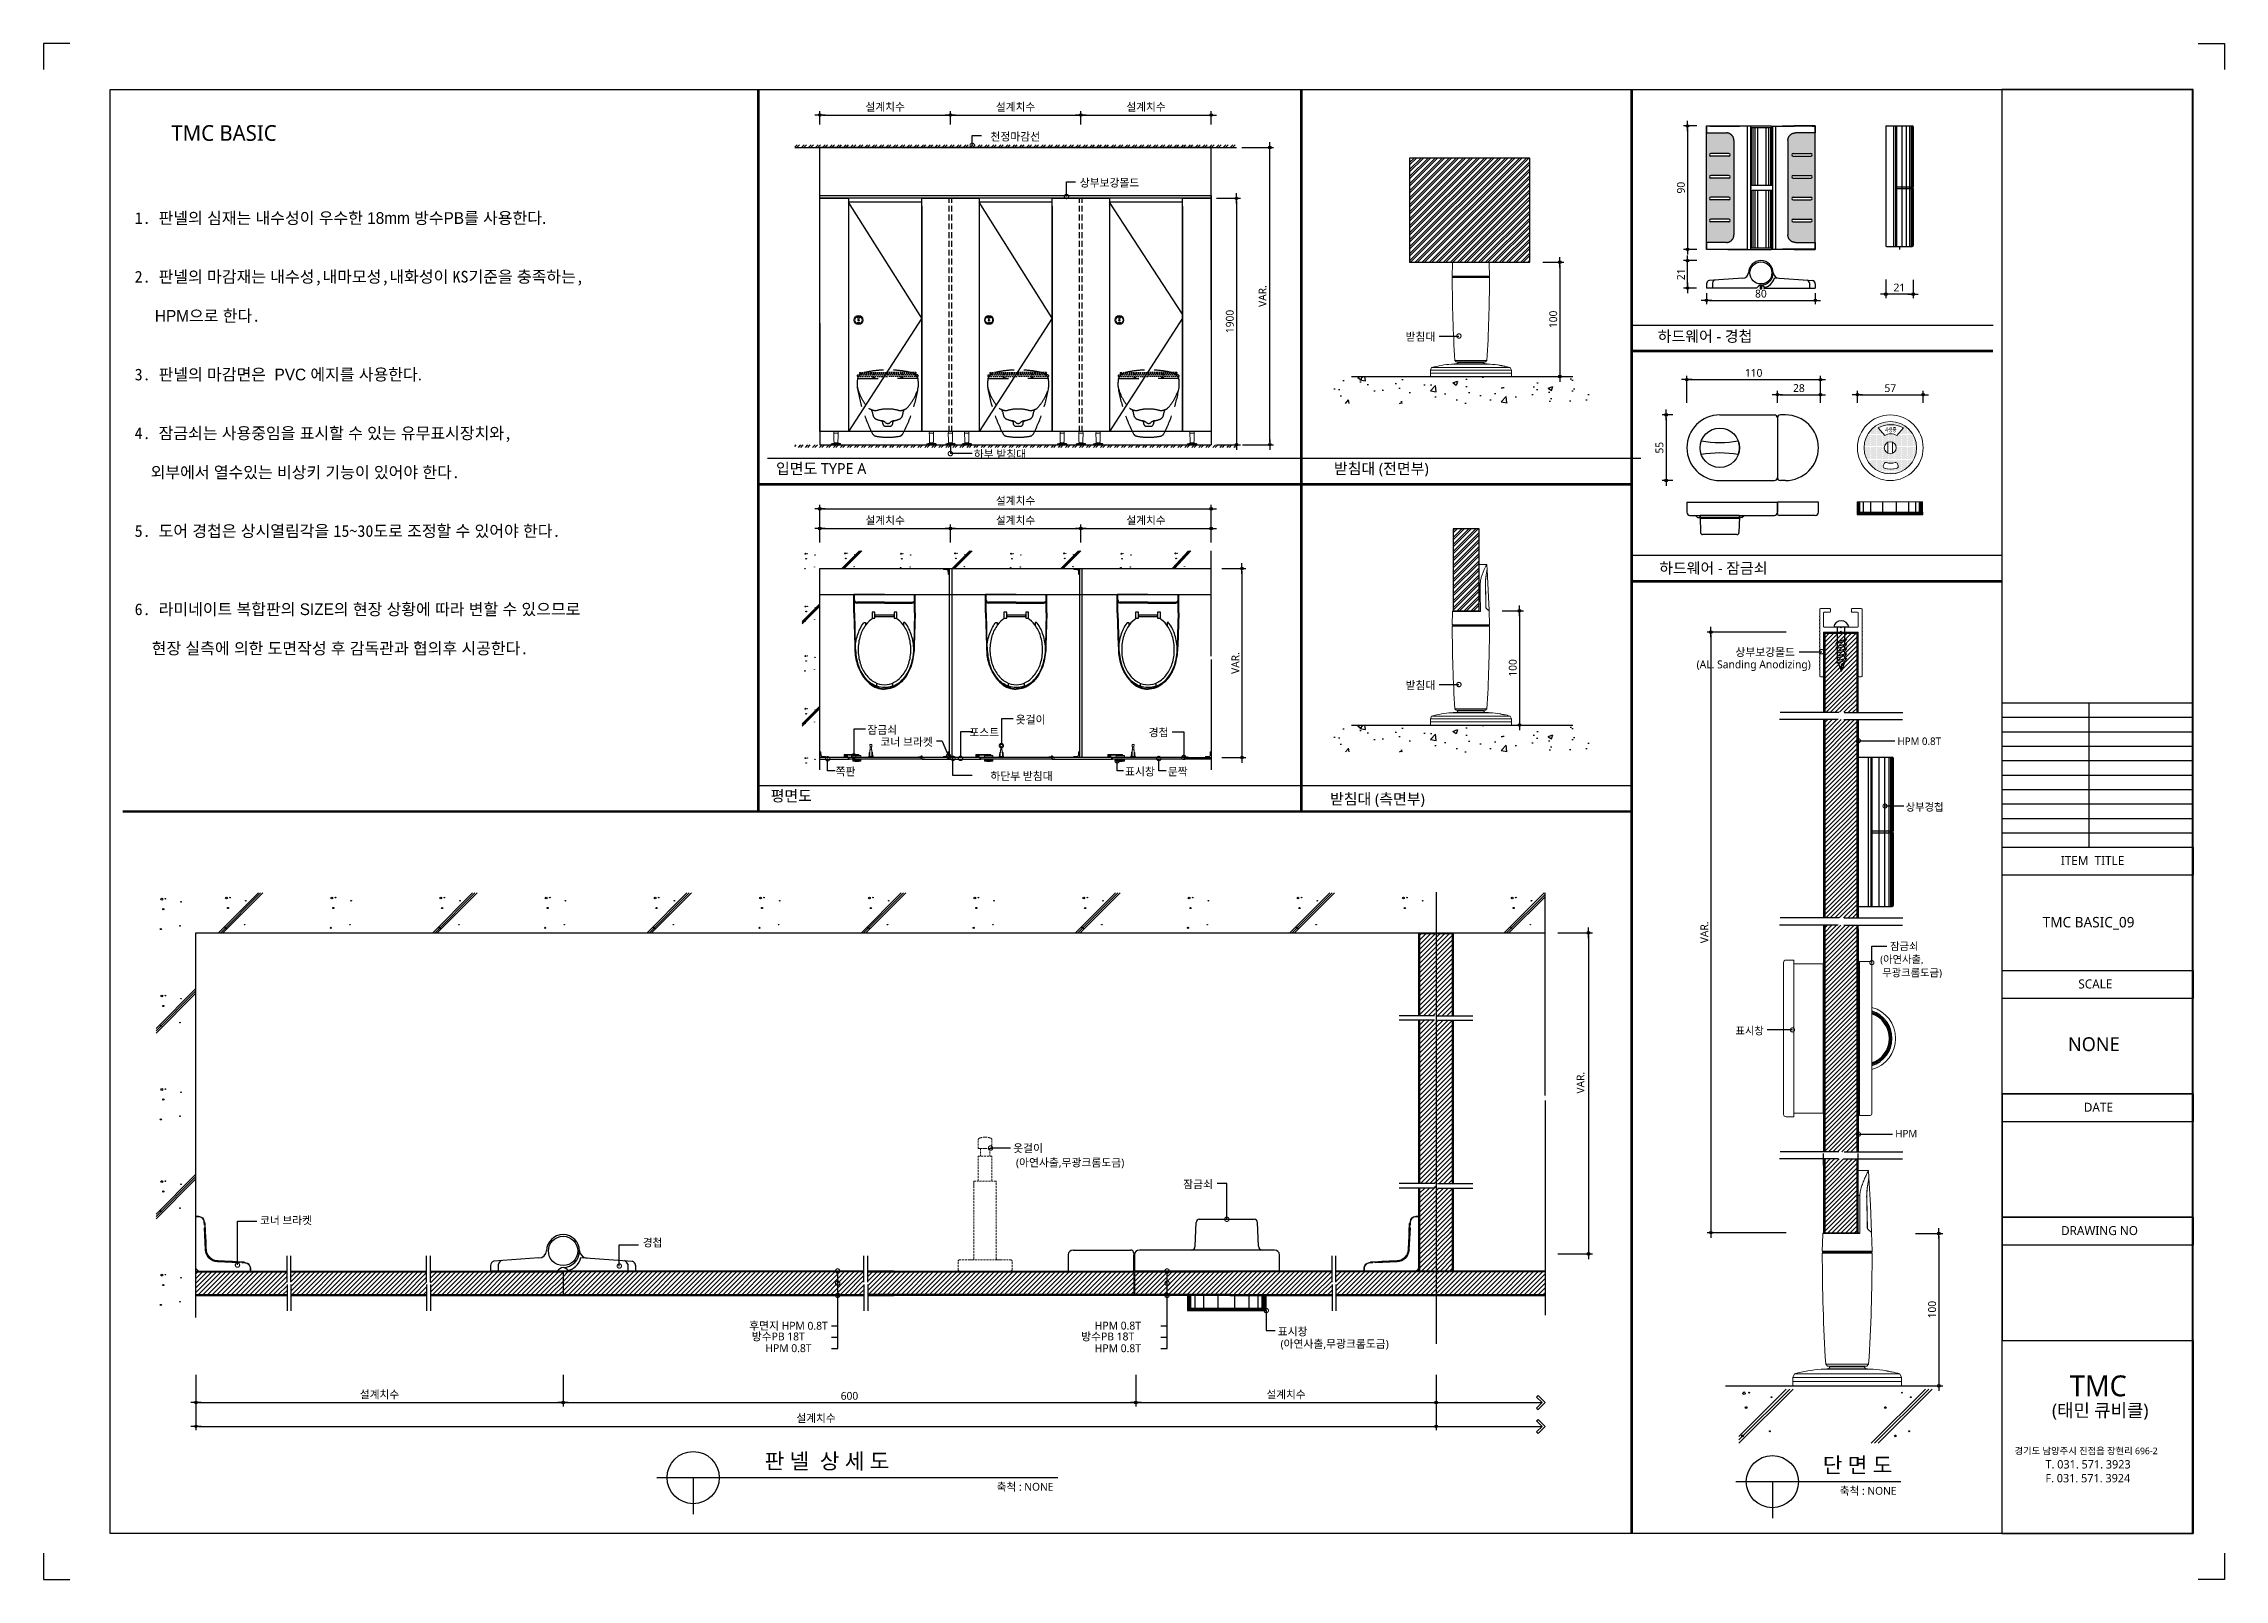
# Model space of a CAD drawing. Extents: x -256 to 8104, y -176 to 5714.
import ezdxf
from ezdxf.enums import TextEntityAlignment as Align

# ---------------------------------------------------------------- set-up
doc = ezdxf.new("R2010")
doc.units = 0
doc.header["$LTSCALE"] = 30
for name, pattern in [('CEN', [62, 60, -1, 0, -1]), ('HIDDEN', [0.375, 0.25, -0.125]), ('HIDDEN2', [4.7625, 3.175, -1.5875])]:
    doc.linetypes.add(name, pattern=pattern)
doc.layers.get('0').update_dxf_attribs({"linetype": 'CONTINUOUS'})
doc.layers.get('DEFPOINTS').update_dxf_attribs({"linetype": 'CONTINUOUS'})
for name, color, linetype in [('02---제품선', 4, 'CONTINUOUS'), ('0_toilet', 6, 'CONTINUOUS'), ('C', 2, 'CONTINUOUS'), ('curior-0Line', 252, 'CONTINUOUS'), ('DIM', 7, 'CONTINUOUS'), ('FIN', 5, 'CONTINUOUS'), ('HAT', 8, 'CONTINUOUS'), ('HID', 9, 'HIDDEN'), ('jac text', 7, 'CONTINUOUS'), ('TIT', 3, 'CONTINUOUS'), ('경첩', 4, 'CONTINUOUS'), ('기타', 1, 'CONTINUOUS'), ('문자', 3, 'CONTINUOUS'), ('부자재', 4, 'CONTINUOUS'), ('상부보강몰드', 4, 'HIDDEN2'), ('옷걸이', 4, 'CONTINUOUS'), ('잠금쇠(회전형)', 4, 'CONTINUOUS'), ('중심선', 1, 'CEN'), ('치수', 1, 'CONTINUOUS'), ('판넬', 2, 'CONTINUOUS'), ('해치', 8, 'CONTINUOUS')]:
    doc.layers.add(name, color=color, linetype=linetype)
doc.styles.add('HDW', font='gulim.ttc')
doc.styles.add('돋움', font='malgun.ttf')
doc.dimstyles.new('10', dxfattribs={"dimscale": 10, "dimtxt": 3, "dimasz": 1, "dimexe": 1.5, "dimexo": 2, "dimgap": 1, "dimtad": 1, "dimdec": 0, "dimlunit": 6, "dimtxsty": '돋움', "dimblk": 'DIMDOT', "dimcen": -1, "dimdle": 1.5, "dimclrt": 3, "dimazin": 3, "dimtfac": 1, "dimtdec": 0, "dimtix": 1, "dimtmove": 2, "dimatfit": 3, "dimldrblk": 'DIMDOT', "dimarcsym": 0})
pattern_1 = [(45, (80955.914, 177.946), (-8.55643, 8.55643), [])]
pattern_2 = [(45, (80148.375, 66.368), (-8.980256, 8.980256), [])]

# ---------------------------------------------------------------- blocks, each defined once
blk = doc.blocks.new('DIMDOT')
at = {"linetype": 'Continuous'}
blk.add_line((-2, 0), (2, 0), dxfattribs=at)
for radius in [0.5, 0.25]:
    blk.add_circle((0, 0), radius, dxfattribs=at)
blk = doc.blocks.new('*D233')
at = {"layer": 'DEFPOINTS', "color": 0}
for p in [(91693.7, 5653.9), (91193.7, 5597.6), (91693.7, 5597.6)]:
    blk.add_point(p, dxfattribs=at)
at = {"layer": 'DIM', "color": 0, "lineweight": -2, "ltscale": 10}
for p, q in [((91193.7, 5617.6), (91193.7, 5668.9)), ((91203.7, 5653.9), (91683.7, 5653.9)), ((91693.7, 5617.6), (91693.7, 5668.9))]:
    blk.add_line(p, q, dxfattribs=at)
at = {"layer": 'DIM', "color": 0, "lineweight": -2, "xscale": 10, "yscale": 10, "zscale": 10, "rotation": 180}
blk.add_blockref('DIMDOT', (91193.7, 5653.9), dxfattribs=at)
at = {"layer": 'DIM', "color": 0, "lineweight": -2, "xscale": 10, "yscale": 10, "zscale": 10}
blk.add_blockref('DIMDOT', (91693.7, 5653.9), dxfattribs=at)
at = {"layer": 'DIM', "color": 3, "insert": (91443.7, 5683.5), "char_height": 30, "attachment_point": 5, "style": '돋움'}
blk.add_mtext('설계치수', dxfattribs=at)
blk = doc.blocks.new('*D234')
at = {"layer": 'DEFPOINTS', "color": 0}
for p in [(92193.7, 5653.9), (91693.7, 5597.6), (92193.7, 5597.6)]:
    blk.add_point(p, dxfattribs=at)
at = {"layer": 'DIM', "color": 0, "lineweight": -2, "ltscale": 10}
for p, q in [((91693.7, 5617.6), (91693.7, 5668.9)), ((91703.7, 5653.9), (92183.7, 5653.9)), ((92193.7, 5617.6), (92193.7, 5668.9))]:
    blk.add_line(p, q, dxfattribs=at)
at = {"layer": 'DIM', "color": 0, "lineweight": -2, "xscale": 10, "yscale": 10, "zscale": 10, "rotation": 180}
blk.add_blockref('DIMDOT', (91693.7, 5653.9), dxfattribs=at)
at = {"layer": 'DIM', "color": 0, "lineweight": -2, "xscale": 10, "yscale": 10, "zscale": 10}
blk.add_blockref('DIMDOT', (92193.7, 5653.9), dxfattribs=at)
at = {"layer": 'DIM', "color": 3, "insert": (91943.7, 5683.5), "char_height": 30, "attachment_point": 5, "style": '돋움'}
blk.add_mtext('설계치수', dxfattribs=at)
blk = doc.blocks.new('*D235')
at = {"layer": 'DEFPOINTS', "color": 0}
for p in [(92693.7, 5653.9), (92193.7, 5597.6), (92693.7, 5597.6)]:
    blk.add_point(p, dxfattribs=at)
at = {"layer": 'DIM', "color": 0, "lineweight": -2, "ltscale": 10}
for p, q in [((92193.7, 5617.6), (92193.7, 5668.9)), ((92203.7, 5653.9), (92683.7, 5653.9)), ((92693.7, 5617.6), (92693.7, 5668.9))]:
    blk.add_line(p, q, dxfattribs=at)
at = {"layer": 'DIM', "color": 0, "lineweight": -2, "xscale": 10, "yscale": 10, "zscale": 10, "rotation": 180}
blk.add_blockref('DIMDOT', (92193.7, 5653.9), dxfattribs=at)
at = {"layer": 'DIM', "color": 0, "lineweight": -2, "xscale": 10, "yscale": 10, "zscale": 10}
blk.add_blockref('DIMDOT', (92693.7, 5653.9), dxfattribs=at)
at = {"layer": 'DIM', "color": 3, "insert": (92443.7, 5683.5), "char_height": 30, "attachment_point": 5, "style": '돋움'}
blk.add_mtext('설계치수', dxfattribs=at)
blk = doc.blocks.new('*D236')
at = {"layer": 'DEFPOINTS', "color": 0}
for p in [(92693.7, 5334.7), (92693.7, 4389.7), (92790.6, 4389.7)]:
    blk.add_point(p, dxfattribs=at)
at = {"layer": 'DIM', "color": 0, "lineweight": -2, "ltscale": 10}
for p, q in [((92713.7, 5334.7), (92805.6, 5334.7)), ((92790.6, 5324.7), (92790.6, 4399.7)), ((92713.7, 4389.7), (92805.6, 4389.7))]:
    blk.add_line(p, q, dxfattribs=at)
at = {"layer": 'DIM', "color": 0, "lineweight": -2, "xscale": 10, "yscale": 10, "zscale": 10}
for p, rotation in [((92790.6, 5334.7), 90), ((92790.6, 4389.7), 270)]:
    blk.add_blockref('DIMDOT', p, dxfattribs=dict(at, rotation=rotation))
at = {"layer": 'DIM', "color": 3, "insert": (92765, 4862.2), "char_height": 30, "attachment_point": 5, "rotation": 90, "style": '돋움'}
blk.add_mtext('1900', dxfattribs=at)
blk = doc.blocks.new('*D237')
at = {"layer": 'DEFPOINTS', "color": 0}
for p in [(92714.7, 3914.8), (92714.7, 3189.8), (92811.6, 3189.8)]:
    blk.add_point(p, dxfattribs=at)
at = {"layer": 'DIM', "color": 0, "lineweight": -2, "ltscale": 10}
for p, q in [((92734.7, 3914.8), (92826.6, 3914.8)), ((92811.6, 3904.8), (92811.6, 3199.8)), ((92734.7, 3189.8), (92826.6, 3189.8))]:
    blk.add_line(p, q, dxfattribs=at)
at = {"layer": 'DIM', "color": 0, "lineweight": -2, "xscale": 10, "yscale": 10, "zscale": 10}
for p, rotation in [((92811.6, 3914.8), 90), ((92811.6, 3189.8), 270)]:
    blk.add_blockref('DIMDOT', p, dxfattribs=dict(at, rotation=rotation))
at = {"layer": 'DIM', "color": 3, "insert": (92786.4, 3552.3), "char_height": 30, "attachment_point": 5, "rotation": 90, "style": '돋움'}
blk.add_mtext('VAR.', dxfattribs=at)
blk = doc.blocks.new('_DOTSMALL')
at = {"color": 0, "linetype": 'ByBlock', "const_width": 0.5}
blk.add_lwpolyline([(-0.0625, 0, 1), (0.0625, 0, 1)], format="xyb", close=True, dxfattribs=at)
blk = doc.blocks.new('A$C63EC304E')
at = {"layer": '치수', "color": 1, "xscale": 2.5, "yscale": 2.5, "zscale": 2.5, "rotation": 234.3098741996962}
blk.add_blockref('_DOTSMALL', (0.31, 0.31), dxfattribs=at)
blk = doc.blocks.new('A$C2BC9653E')
at = {"layer": '치수', "xscale": 0.3333333333333333, "yscale": 0.3333333333333333, "zscale": 0.3333333333333333}
blk.add_blockref('A$C63EC304E', (0, 0), dxfattribs=at)
blk = doc.blocks.new('A$C7FC71301')
at = {"layer": '치수', "rotation": 180}
blk.add_blockref('A$C2BC9653E', (0.21, 0.21), dxfattribs=at)
blk = doc.blocks.new('A$C4A20372B')
at = {"layer": '치수'}
blk.add_blockref('A$C7FC71301', (0, 0), dxfattribs=at)
blk = doc.blocks.new('A$C566469F5')
at = {"layer": '치수'}
blk.add_blockref('A$C4A20372B', (0, 0), dxfattribs=at)
blk = doc.blocks.new('A$C7E317CD4')
at = {"layer": '해치', "xscale": 2, "yscale": 2, "zscale": 2}
blk.add_blockref('A$C566469F5', (0, 0), dxfattribs=at)
blk = doc.blocks.new('A$C601D7F27')
at = {"layer": '치수'}
blk.add_blockref('A$C7E317CD4', (0, 0), dxfattribs=at)
blk = doc.blocks.new('A$C38802C08')
at = {"layer": '치수'}
blk.add_blockref('A$C601D7F27', (0, 0), dxfattribs=at)
blk = doc.blocks.new('*D238')
at = {"layer": 'DEFPOINTS', "color": 0}
for p in [(92693.7, 4068.3), (92193.7, 3995.2), (92693.7, 3995.2)]:
    blk.add_point(p, dxfattribs=at)
at = {"layer": 'DIM', "color": 0, "lineweight": -2, "ltscale": 10}
for p, q in [((92193.7, 4015.2), (92193.7, 4083.3)), ((92203.7, 4068.3), (92683.7, 4068.3)), ((92693.7, 4015.2), (92693.7, 4083.3))]:
    blk.add_line(p, q, dxfattribs=at)
at = {"layer": 'DIM', "color": 0, "lineweight": -2, "xscale": 10, "yscale": 10, "zscale": 10, "rotation": 180}
blk.add_blockref('DIMDOT', (92193.7, 4068.3), dxfattribs=at)
at = {"layer": 'DIM', "color": 0, "lineweight": -2, "xscale": 10, "yscale": 10, "zscale": 10}
blk.add_blockref('DIMDOT', (92693.7, 4068.3), dxfattribs=at)
at = {"layer": 'DIM', "color": 3, "insert": (92443.7, 4098), "char_height": 30, "attachment_point": 5, "style": '돋움'}
blk.add_mtext('설계치수', dxfattribs=at)
blk = doc.blocks.new('*D239')
at = {"layer": 'DEFPOINTS', "color": 0}
for p in [(92693.7, 4143.7), (91193.7, 3995.2), (92693.7, 3995.2)]:
    blk.add_point(p, dxfattribs=at)
at = {"layer": 'DIM', "color": 0, "lineweight": -2, "ltscale": 10}
for p, q in [((91193.7, 4015.2), (91193.7, 4158.7)), ((91203.7, 4143.7), (92683.7, 4143.7)), ((92693.7, 4015.2), (92693.7, 4158.7))]:
    blk.add_line(p, q, dxfattribs=at)
at = {"layer": 'DIM', "color": 0, "lineweight": -2, "xscale": 10, "yscale": 10, "zscale": 10, "rotation": 180}
blk.add_blockref('DIMDOT', (91193.7, 4143.7), dxfattribs=at)
at = {"layer": 'DIM', "color": 0, "lineweight": -2, "xscale": 10, "yscale": 10, "zscale": 10}
blk.add_blockref('DIMDOT', (92693.7, 4143.7), dxfattribs=at)
at = {"layer": 'DIM', "color": 3, "insert": (91943.7, 4173.3), "char_height": 30, "attachment_point": 5, "style": '돋움'}
blk.add_mtext('설계치수', dxfattribs=at)
blk = doc.blocks.new('*D240')
at = {"layer": 'DEFPOINTS', "color": 0}
for p in [(92193.7, 4068.3), (91693.7, 3995.2), (92193.7, 3995.2)]:
    blk.add_point(p, dxfattribs=at)
at = {"layer": 'DIM', "color": 0, "lineweight": -2, "ltscale": 10}
for p, q in [((91693.7, 4015.2), (91693.7, 4083.3)), ((91703.7, 4068.3), (92183.7, 4068.3)), ((92193.7, 4015.2), (92193.7, 4083.3))]:
    blk.add_line(p, q, dxfattribs=at)
at = {"layer": 'DIM', "color": 0, "lineweight": -2, "xscale": 10, "yscale": 10, "zscale": 10, "rotation": 180}
blk.add_blockref('DIMDOT', (91693.7, 4068.3), dxfattribs=at)
at = {"layer": 'DIM', "color": 0, "lineweight": -2, "xscale": 10, "yscale": 10, "zscale": 10}
blk.add_blockref('DIMDOT', (92193.7, 4068.3), dxfattribs=at)
at = {"layer": 'DIM', "color": 3, "insert": (91943.7, 4098), "char_height": 30, "attachment_point": 5, "style": '돋움'}
blk.add_mtext('설계치수', dxfattribs=at)
blk = doc.blocks.new('*D241')
at = {"layer": 'DEFPOINTS', "color": 0}
for p in [(91693.7, 4068.3), (91193.7, 3995.2), (91693.7, 3995.2)]:
    blk.add_point(p, dxfattribs=at)
at = {"layer": 'DIM', "color": 0, "lineweight": -2, "ltscale": 10}
for p, q in [((91193.7, 4015.2), (91193.7, 4083.3)), ((91203.7, 4068.3), (91683.7, 4068.3)), ((91693.7, 4015.2), (91693.7, 4083.3))]:
    blk.add_line(p, q, dxfattribs=at)
at = {"layer": 'DIM', "color": 0, "lineweight": -2, "xscale": 10, "yscale": 10, "zscale": 10, "rotation": 180}
blk.add_blockref('DIMDOT', (91193.7, 4068.3), dxfattribs=at)
at = {"layer": 'DIM', "color": 0, "lineweight": -2, "xscale": 10, "yscale": 10, "zscale": 10}
blk.add_blockref('DIMDOT', (91693.7, 4068.3), dxfattribs=at)
at = {"layer": 'DIM', "color": 3, "insert": (91443.7, 4098), "char_height": 30, "attachment_point": 5, "style": '돋움'}
blk.add_mtext('설계치수', dxfattribs=at)
blk = doc.blocks.new('*D242')
at = {"layer": 'DEFPOINTS', "color": 0}
for p in [(95029.1, 4639.2), (94517.1, 4530.6), (95029.1, 4530.6)]:
    blk.add_point(p, dxfattribs=at)
at = {"layer": 'DIM', "color": 0, "lineweight": -2, "ltscale": 10}
for p, q in [((94517.1, 4550.6), (94517.1, 4654.2)), ((94527.1, 4639.2), (95019.1, 4639.2)), ((95029.1, 4550.6), (95029.1, 4654.2))]:
    blk.add_line(p, q, dxfattribs=at)
at = {"layer": 'DIM', "color": 0, "lineweight": -2, "xscale": 10, "yscale": 10, "zscale": 10, "rotation": 180}
blk.add_blockref('DIMDOT', (94517.1, 4639.2), dxfattribs=at)
at = {"layer": 'DIM', "color": 0, "lineweight": -2, "xscale": 10, "yscale": 10, "zscale": 10}
blk.add_blockref('DIMDOT', (95029.1, 4639.2), dxfattribs=at)
at = {"layer": 'DIM', "color": 3, "insert": (94773.1, 4664.8), "char_height": 30, "attachment_point": 5, "style": '돋움'}
blk.add_mtext('110', dxfattribs=at)
blk = doc.blocks.new('*D243')
at = {"layer": 'DEFPOINTS', "color": 0}
for p in [(94864.1, 4530.6), (95029.1, 4581.3), (95029.1, 4530.6)]:
    blk.add_point(p, dxfattribs=at)
at = {"layer": 'DIM', "color": 0, "lineweight": -2, "ltscale": 10}
for p, q in [((94864.1, 4550.6), (94864.1, 4596.3)), ((94874.1, 4581.3), (95019.1, 4581.3)), ((95029.1, 4550.6), (95029.1, 4596.3))]:
    blk.add_line(p, q, dxfattribs=at)
at = {"layer": 'DIM', "color": 0, "lineweight": -2, "xscale": 10, "yscale": 10, "zscale": 10, "rotation": 180}
blk.add_blockref('DIMDOT', (94864.1, 4581.3), dxfattribs=at)
at = {"layer": 'DIM', "color": 0, "lineweight": -2, "xscale": 10, "yscale": 10, "zscale": 10}
blk.add_blockref('DIMDOT', (95029.1, 4581.3), dxfattribs=at)
at = {"layer": 'DIM', "color": 3, "insert": (94946.6, 4606.8), "char_height": 30, "attachment_point": 5, "style": '돋움'}
blk.add_mtext('28', dxfattribs=at)
blk = doc.blocks.new('*D244')
at = {"layer": 'DEFPOINTS', "color": 0}
for p in [(95170.9, 4530.6), (95422.9, 4581.3), (95422.9, 4530.6)]:
    blk.add_point(p, dxfattribs=at)
at = {"layer": 'DIM', "color": 0, "lineweight": -2, "ltscale": 10}
for p, q in [((95170.9, 4550.6), (95170.9, 4596.3)), ((95180.9, 4581.3), (95412.9, 4581.3)), ((95422.9, 4550.6), (95422.9, 4596.3))]:
    blk.add_line(p, q, dxfattribs=at)
at = {"layer": 'DIM', "color": 0, "lineweight": -2, "xscale": 10, "yscale": 10, "zscale": 10, "rotation": 180}
blk.add_blockref('DIMDOT', (95170.9, 4581.3), dxfattribs=at)
at = {"layer": 'DIM', "color": 0, "lineweight": -2, "xscale": 10, "yscale": 10, "zscale": 10}
blk.add_blockref('DIMDOT', (95422.9, 4581.3), dxfattribs=at)
at = {"layer": 'DIM', "color": 3, "insert": (95296.9, 4606.5), "char_height": 30, "attachment_point": 5, "style": '돋움'}
blk.add_mtext('57', dxfattribs=at)
blk = doc.blocks.new('*D245')
at = {"layer": 'DEFPOINTS', "color": 0}
for p in [(94574.8, 5612), (94519.8, 5138.9), (94574.8, 5138.9)]:
    blk.add_point(p, dxfattribs=at)
at = {"layer": 'DIM', "color": 0, "lineweight": -2, "ltscale": 10}
for p, q in [((94554.8, 5612), (94504.8, 5612)), ((94519.8, 5602), (94519.8, 5148.9)), ((94554.8, 5138.9), (94504.8, 5138.9))]:
    blk.add_line(p, q, dxfattribs=at)
at = {"layer": 'DIM', "color": 0, "lineweight": -2, "xscale": 10, "yscale": 10, "zscale": 10}
for p, rotation in [((94519.8, 5612), 90), ((94519.8, 5138.9), 270)]:
    blk.add_blockref('DIMDOT', p, dxfattribs=dict(at, rotation=rotation))
at = {"layer": 'DIM', "color": 3, "insert": (94494.3, 5375.4), "char_height": 30, "attachment_point": 5, "rotation": 90, "style": '돋움'}
blk.add_mtext('90', dxfattribs=at)
blk = doc.blocks.new('*D246')
at = {"layer": 'DEFPOINTS', "color": 0}
for p in [(94592.4, 4990.6), (95009.5, 4990.6), (95009.5, 4943.3)]:
    blk.add_point(p, dxfattribs=at)
at = {"layer": 'DIM', "color": 0, "lineweight": -2, "ltscale": 10}
for p, q in [((94592.4, 4970.6), (94592.4, 4928.3)), ((94602.4, 4943.3), (94999.5, 4943.3)), ((95009.5, 4970.6), (95009.5, 4928.3))]:
    blk.add_line(p, q, dxfattribs=at)
at = {"layer": 'DIM', "color": 0, "lineweight": -2, "xscale": 10, "yscale": 10, "zscale": 10, "rotation": 180}
blk.add_blockref('DIMDOT', (94592.4, 4943.3), dxfattribs=at)
at = {"layer": 'DIM', "color": 0, "lineweight": -2, "xscale": 10, "yscale": 10, "zscale": 10}
blk.add_blockref('DIMDOT', (95009.5, 4943.3), dxfattribs=at)
at = {"layer": 'DIM', "color": 3, "insert": (94800.9, 4968.8), "char_height": 30, "attachment_point": 5, "style": '돋움'}
blk.add_mtext('80', dxfattribs=at)
blk = doc.blocks.new('*D247')
at = {"layer": 'DEFPOINTS', "color": 0}
for p in [(94519.8, 5095.6), (94574.8, 5095.6), (94574.1, 4990.6)]:
    blk.add_point(p, dxfattribs=at)
at = {"layer": 'DIM', "color": 0, "lineweight": -2, "ltscale": 10}
for p, q in [((94554.8, 5095.6), (94504.8, 5095.6)), ((94519.8, 5000.6), (94519.8, 5085.6)), ((94554.1, 4990.6), (94504.8, 4990.6))]:
    blk.add_line(p, q, dxfattribs=at)
at = {"layer": 'DIM', "color": 0, "lineweight": -2, "xscale": 10, "yscale": 10, "zscale": 10}
for p, rotation in [((94519.8, 5095.6), 90), ((94519.8, 4990.6), 270)]:
    blk.add_blockref('DIMDOT', p, dxfattribs=dict(at, rotation=rotation))
at = {"layer": 'DIM', "color": 3, "insert": (94494.4, 5043.1), "char_height": 30, "attachment_point": 5, "rotation": 90, "style": '돋움'}
blk.add_mtext('21', dxfattribs=at)
blk = doc.blocks.new('*D248')
at = {"layer": 'DEFPOINTS', "color": 0}
for p in [(95279.3, 5042.8), (95384.3, 5042.1), (95279.3, 4967.1)]:
    blk.add_point(p, dxfattribs=at)
at = {"layer": 'DIM', "color": 0, "lineweight": -2, "ltscale": 10}
for p, q in [((95279.3, 5022.8), (95279.3, 4952.1)), ((95384.3, 5022.1), (95384.3, 4952.1)), ((95374.3, 4967.1), (95289.3, 4967.1))]:
    blk.add_line(p, q, dxfattribs=at)
at = {"layer": 'DIM', "color": 0, "lineweight": -2, "xscale": 10, "yscale": 10, "zscale": 10, "rotation": 180}
blk.add_blockref('DIMDOT', (95279.3, 4967.1), dxfattribs=at)
at = {"layer": 'DIM', "color": 0, "lineweight": -2, "xscale": 10, "yscale": 10, "zscale": 10}
blk.add_blockref('DIMDOT', (95384.3, 4967.1), dxfattribs=at)
at = {"layer": 'DIM', "color": 3, "insert": (95331.8, 4992.5), "char_height": 30, "attachment_point": 5, "style": '돋움'}
blk.add_mtext('21', dxfattribs=at)
blk = doc.blocks.new('A$C10E41893')
at = {"layer": '부자재'}
for p, q in [((6, 0), (6, 196)), ((123, 196), (6, 196)), ((123, 192), (6, 192)), ((55, 0), (55, 177)), ((61, 0), (61, 177)), ((6, 0), (6, -196)), ((55, 0), (55, -177)), ((61, 0), (61, -177)), ((123, -192), (6, -192)), ((123, -196), (6, -196))]:
    blk.add_line(p, q, dxfattribs=at)
for points in [[(123, 196, -0.012538), (123, 196), (335, 190, -0.055395), (445, 175, -0.154276), (577, 93, -0.179504), (612, 0, -0.179504)], [(123, 192, -0.012538), (123, 192), (335, 187, -0.055395), (444, 172, -0.154276), (574, 91, -0.179504), (608, 0, -0.179504)], [(157, -72, 0.089162), (200, -119, 0.085733), (270, -155, 0.075373), (359, -168, 0.075373), (447, -155, 0.085733), (517, -119, 0.106084), (567, -62, 0.126931), (583, 0, 0.126931), (567, 62, 0.106084), (517, 119, 0.085733), (447, 155, 0.075373), (359, 168, 0.075373), (270, 155, 0.085733), (200, 119, 0.089162), (157, 72)], [(572, 51), (589, 51), (589, 60, 0.021185), (583, 71, 0.106084), (528, 134, 0.085733), (453, 172, 0.075373), (359, 187, 0.075373), (265, 172, 0.085733), (189, 134, 0.007337), (184, 130), (184, 122), (205, 122)], [(123, -196, 0.012538), (123, -196), (335, -190, 0.055395), (445, -175, 0.154276), (577, -93, 0.179504), (612, 0, 0.179504)], [(123, -192, 0.012538), (123, -192), (335, -187, 0.055395), (444, -172, 0.154276), (574, -91, 0.179504), (608, 0, 0.179504)], [(589, -51, 0.090214), (598, 0, 0.090214), (589, 51, 0.106084)], [(572, -51), (589, -51), (589, -60, -0.021185), (583, -71, -0.106084), (528, -134, -0.085733), (453, -172, -0.075373), (359, -187, -0.075373), (265, -172, -0.085733), (189, -134, -0.007337), (184, -130), (184, -122), (205, -122)]]:
    blk.add_lwpolyline(points, format="xyb", dxfattribs=at)
blk.add_lwpolyline([(138, -61), (119, -61), (119, -79), (157, -79), (157, -61), (138, -61), (147, -61), (147, 61), (138, 61), (157, 61), (157, 79), (119, 79), (119, 61), (138, 61), (138, -61), (119, -61)], dxfattribs=at)
for centre, start, end in [((40, 177), 0, 90), ((46, 177), 0, 90), ((40, -177), 270, 0), ((46, -177), 270, 0)]:
    blk.add_arc(centre, 15, start, end, dxfattribs=at)
blk = doc.blocks.new('A$C460A2A32')
at = {"color": 0}
for p, q in [((3, 20), (0, 16)), ((3, 20), (9, 20)), ((4, 10), (162, 10)), ((9, 20), (162, 20)), ((13, 32), (11, 30)), ((13, 32), (162, 32)), ((13, 27), (162, 27)), ((312, 32), (162, 32)), ((312, 27), (162, 27)), ((316, 20), (162, 20)), ((321, 10), (162, 10)), ((312, 32), (313, 30)), ((322, 20), (316, 20)), ((322, 20), (324, 16))]:
    blk.add_line(p, q, dxfattribs=at)
for centre, radius, start, end in [((4, 14), 4, 150.0107, 270), ((13, 29), 2, 135, 270), ((109, 28), 26, 182.6717, 198.4118), ((109, 10), 26, 180, 202.6199), ((107, 28), 23, 183.0205, 200.9186), ((107, 10), 23, 180, 205.7715), ((69, 10), 23, 334.2285, 0), ((69, 28), 23, 339.0814, 356.9795), ((67, 10), 26, 337.3801, 0), ((67, 28), 26, 341.5882, 357.3283), ((257, 10), 26, 180, 202.6199), ((257, 28), 26, 182.6717, 198.4118), ((256, 28), 23, 183.0205, 200.9186), ((256, 10), 23, 180, 205.7715), ((217, 10), 23, 334.2285, 0), ((217, 28), 23, 339.0814, 356.9795), ((216, 28), 26, 341.5882, 357.3283), ((216, 10), 26, 337.3801, 0), ((312, 29), 2, 270, 45), ((321, 14), 4, 270, 29.9893)]:
    blk.add_arc(centre, radius, start, end, dxfattribs=at)
blk = doc.blocks.new('*D249')
at = {"layer": 'DEFPOINTS', "color": 0}
for p in [(94482.8, 4504.1), (94437.2, 4252.1), (94482.8, 4252.1)]:
    blk.add_point(p, dxfattribs=at)
at = {"layer": 'DIM', "color": 0, "lineweight": -2, "ltscale": 10}
for p, q in [((94462.8, 4504.1), (94422.2, 4504.1)), ((94437.2, 4494.1), (94437.2, 4262.1)), ((94462.8, 4252.1), (94422.2, 4252.1))]:
    blk.add_line(p, q, dxfattribs=at)
at = {"layer": 'DIM', "color": 0, "lineweight": -2, "xscale": 10, "yscale": 10, "zscale": 10}
for p, rotation in [((94437.2, 4504.1), 90), ((94437.2, 4252.1), 270)]:
    blk.add_blockref('DIMDOT', p, dxfattribs=dict(at, rotation=rotation))
at = {"layer": 'DIM', "color": 3, "insert": (94411.9, 4378.1), "char_height": 30, "attachment_point": 5, "rotation": 90, "style": '돋움'}
blk.add_mtext('55', dxfattribs=at)
blk = doc.blocks.new('*D250')
at = {"layer": 'DEFPOINTS', "color": 0}
for p in [(94918.1, 3671), (94609.4, 1367.7), (94918.1, 1367.7)]:
    blk.add_point(p, dxfattribs=at)
at = {"layer": 'DIM', "color": 0, "lineweight": -2, "ltscale": 10}
for p, q in [((94898.1, 3671), (94594.4, 3671)), ((94609.4, 3661), (94609.4, 1377.7)), ((94898.1, 1367.7), (94594.4, 1367.7))]:
    blk.add_line(p, q, dxfattribs=at)
at = {"layer": 'DIM', "color": 0, "lineweight": -2, "xscale": 10, "yscale": 10, "zscale": 10}
for p, rotation in [((94609.4, 3671), 90), ((94609.4, 1367.7), 270)]:
    blk.add_blockref('DIMDOT', p, dxfattribs=dict(at, rotation=rotation))
at = {"layer": 'DIM', "color": 3, "insert": (94584.1, 2519.4), "char_height": 30, "attachment_point": 5, "rotation": 90, "style": '돋움'}
blk.add_mtext('VAR.', dxfattribs=at)
blk = doc.blocks.new('A$C13EB2441')
for p, q in [((0.84, 7.37), (0.84, 14.11)), ((0.84, 6.74), (0.84, 0))]:
    blk.add_line(p, q)
blk = doc.blocks.new('*D251')
at = {"layer": 'DEFPOINTS', "color": 0}
for p in [(95373.8, 1364.8), (95382.9, 780.5), (95482.8, 780.5)]:
    blk.add_point(p, dxfattribs=at)
at = {"layer": 'DIM', "color": 0, "lineweight": -2, "ltscale": 10}
for p, q in [((95393.8, 1364.8), (95497.8, 1364.8)), ((95482.8, 1354.8), (95482.8, 790.5)), ((95402.9, 780.5), (95497.8, 780.5))]:
    blk.add_line(p, q, dxfattribs=at)
at = {"layer": 'DIM', "color": 0, "lineweight": -2, "xscale": 10, "yscale": 10, "zscale": 10}
for p, rotation in [((95482.8, 1364.8), 90), ((95482.8, 780.5), 270)]:
    blk.add_blockref('DIMDOT', p, dxfattribs=dict(at, rotation=rotation))
at = {"layer": 'DIM', "color": 3, "insert": (95457.2, 1072.6), "char_height": 30, "attachment_point": 5, "rotation": 90, "style": '돋움'}
blk.add_mtext('100', dxfattribs=at)
blk = doc.blocks.new('*D252')
at = {"layer": 'DEFPOINTS', "color": 0}
for p in [(93789.2, 3752.7), (93732.5, 3314.5), (93875.4, 3314.5)]:
    blk.add_point(p, dxfattribs=at)
at = {"layer": 'DIM', "color": 0, "lineweight": -2, "ltscale": 10}
for p, q in [((93809.2, 3752.7), (93890.4, 3752.7)), ((93875.4, 3742.7), (93875.4, 3324.5)), ((93752.5, 3314.5), (93890.4, 3314.5))]:
    blk.add_line(p, q, dxfattribs=at)
at = {"layer": 'DIM', "color": 0, "lineweight": -2, "xscale": 10, "yscale": 10, "zscale": 10}
for p, rotation in [((93875.4, 3752.7), 90), ((93875.4, 3314.5), 270)]:
    blk.add_blockref('DIMDOT', p, dxfattribs=dict(at, rotation=rotation))
at = {"layer": 'DIM', "color": 3, "insert": (93849.8, 3533.6), "char_height": 30, "attachment_point": 5, "rotation": 90, "style": '돋움'}
blk.add_mtext('100', dxfattribs=at)
blk = doc.blocks.new('*D253')
at = {"layer": 'DEFPOINTS', "color": 0}
for p in [(92790.6, 5529.5), (92918, 5529.5), (92793.1, 4389.7)]:
    blk.add_point(p, dxfattribs=at)
at = {"layer": 'DIM', "color": 0, "lineweight": -2, "ltscale": 10}
for p, q in [((92810.6, 5529.5), (92933, 5529.5)), ((92918, 4399.7), (92918, 5519.5)), ((92813.1, 4389.7), (92933, 4389.7))]:
    blk.add_line(p, q, dxfattribs=at)
at = {"layer": 'DIM', "color": 0, "lineweight": -2, "xscale": 10, "yscale": 10, "zscale": 10}
for p, rotation in [((92918, 5529.5), 90), ((92918, 4389.7), 270)]:
    blk.add_blockref('DIMDOT', p, dxfattribs=dict(at, rotation=rotation))
at = {"layer": 'DIM', "color": 3, "insert": (92890.7, 4959.6), "char_height": 30, "attachment_point": 5, "rotation": 90, "style": '돋움'}
blk.add_mtext('VAR.', dxfattribs=at)
blk = doc.blocks.new('*D254')
at = {"layer": 'DEFPOINTS', "color": 0}
for p in [(93944.3, 5089.4), (93887.6, 4651.2), (94030.5, 4651.2)]:
    blk.add_point(p, dxfattribs=at)
at = {"layer": 'DIM', "color": 0, "lineweight": -2, "ltscale": 10}
for p, q in [((93964.3, 5089.4), (94045.5, 5089.4)), ((94030.5, 5079.4), (94030.5, 4661.2)), ((93907.6, 4651.2), (94045.5, 4651.2))]:
    blk.add_line(p, q, dxfattribs=at)
at = {"layer": 'DIM', "color": 0, "lineweight": -2, "xscale": 10, "yscale": 10, "zscale": 10}
for p, rotation in [((94030.5, 5089.4), 90), ((94030.5, 4651.2), 270)]:
    blk.add_blockref('DIMDOT', p, dxfattribs=dict(at, rotation=rotation))
at = {"layer": 'DIM', "color": 3, "insert": (94004.9, 4870.3), "char_height": 30, "attachment_point": 5, "rotation": 90, "style": '돋움'}
blk.add_mtext('100', dxfattribs=at)
blk = doc.blocks.new('*D255')
at = {"layer": 'DEFPOINTS', "color": 0}
for p in [(88801.8, 841.9), (90208.9, 841.9), (90208.9, 716.2)]:
    blk.add_point(p, dxfattribs=at)
at = {"layer": 'DIM', "color": 0, "lineweight": -2, "ltscale": 10}
for p, q in [((88801.8, 821.9), (88801.8, 701.2)), ((90208.9, 821.9), (90208.9, 701.2)), ((88811.8, 716.2), (90198.9, 716.2))]:
    blk.add_line(p, q, dxfattribs=at)
at = {"layer": 'DIM', "color": 0, "lineweight": -2, "xscale": 10, "yscale": 10, "zscale": 10, "rotation": 180}
blk.add_blockref('DIMDOT', (88801.8, 716.2), dxfattribs=at)
at = {"layer": 'DIM', "color": 0, "lineweight": -2, "xscale": 10, "yscale": 10, "zscale": 10}
blk.add_blockref('DIMDOT', (90208.9, 716.2), dxfattribs=at)
at = {"layer": 'DIM', "color": 3, "insert": (89505.3, 745.8), "char_height": 30, "attachment_point": 5, "style": '돋움'}
blk.add_mtext('설계치수', dxfattribs=at)
blk = doc.blocks.new('*D256')
at = {"layer": 'DEFPOINTS', "color": 0}
for p in [(88801.8, 841.9), (93555.7, 841.9), (93555.7, 624.7)]:
    blk.add_point(p, dxfattribs=at)
at = {"layer": 'DIM', "color": 0, "lineweight": -2, "ltscale": 10}
for p, q in [((88801.8, 821.9), (88801.8, 609.7)), ((93555.7, 821.9), (93555.7, 609.7)), ((88811.8, 624.7), (93545.7, 624.7))]:
    blk.add_line(p, q, dxfattribs=at)
at = {"layer": 'DIM', "color": 0, "lineweight": -2, "xscale": 10, "yscale": 10, "zscale": 10, "rotation": 180}
blk.add_blockref('DIMDOT', (88801.8, 624.7), dxfattribs=at)
at = {"layer": 'DIM', "color": 0, "lineweight": -2, "xscale": 10, "yscale": 10, "zscale": 10}
blk.add_blockref('DIMDOT', (93555.7, 624.7), dxfattribs=at)
at = {"layer": 'DIM', "color": 3, "insert": (91178.7, 654.4), "char_height": 30, "attachment_point": 5, "style": '돋움'}
blk.add_mtext('설계치수', dxfattribs=at)
blk = doc.blocks.new('*D257')
at = {"layer": 'DEFPOINTS', "color": 0}
for p in [(92404.8, 841.9), (93555.7, 841.9), (93555.7, 716.2)]:
    blk.add_point(p, dxfattribs=at)
at = {"layer": 'DIM', "color": 0, "lineweight": -2, "ltscale": 10}
for p, q in [((92404.8, 821.9), (92404.8, 701.2)), ((93555.7, 821.9), (93555.7, 701.2)), ((92414.8, 716.2), (93545.7, 716.2))]:
    blk.add_line(p, q, dxfattribs=at)
at = {"layer": 'DIM', "color": 0, "lineweight": -2, "xscale": 10, "yscale": 10, "zscale": 10, "rotation": 180}
blk.add_blockref('DIMDOT', (92404.8, 716.2), dxfattribs=at)
at = {"layer": 'DIM', "color": 0, "lineweight": -2, "xscale": 10, "yscale": 10, "zscale": 10}
blk.add_blockref('DIMDOT', (93555.7, 716.2), dxfattribs=at)
at = {"layer": 'DIM', "color": 3, "insert": (92980.3, 745.8), "char_height": 30, "attachment_point": 5, "style": '돋움'}
blk.add_mtext('설계치수', dxfattribs=at)
blk = doc.blocks.new('*D258')
at = {"layer": 'DEFPOINTS', "color": 0}
for p in [(90208.9, 841.9), (92404.8, 841.9), (92404.8, 716.2)]:
    blk.add_point(p, dxfattribs=at)
at = {"layer": 'DIM', "color": 0, "lineweight": -2, "ltscale": 10}
for p, q in [((90208.9, 821.9), (90208.9, 701.2)), ((92404.8, 821.9), (92404.8, 701.2)), ((90218.9, 716.2), (92394.8, 716.2))]:
    blk.add_line(p, q, dxfattribs=at)
at = {"layer": 'DIM', "color": 0, "lineweight": -2, "xscale": 10, "yscale": 10, "zscale": 10, "rotation": 180}
blk.add_blockref('DIMDOT', (90208.9, 716.2), dxfattribs=at)
at = {"layer": 'DIM', "color": 0, "lineweight": -2, "xscale": 10, "yscale": 10, "zscale": 10}
blk.add_blockref('DIMDOT', (92404.8, 716.2), dxfattribs=at)
at = {"layer": 'DIM', "color": 3, "insert": (91306.9, 741.7), "char_height": 30, "attachment_point": 5, "style": '돋움'}
blk.add_mtext('600', dxfattribs=at)
blk = doc.blocks.new('A$C06B31977')
for p, q in [((1.26, 11.06), (1.26, 21.17)), ((1.26, 10.11), (1.26, 0))]:
    blk.add_line(p, q)
blk = doc.blocks.new('*D259')
at = {"layer": 'DEFPOINTS', "color": 0}
for p in [(94002.5, 2517.5), (94002.5, 1286.2), (94140.3, 1286.2)]:
    blk.add_point(p, dxfattribs=at)
at = {"layer": 'DIM', "color": 0, "lineweight": -2, "ltscale": 10}
for p, q in [((94022.5, 2517.5), (94155.3, 2517.5)), ((94140.3, 2507.5), (94140.3, 1296.2)), ((94022.5, 1286.2), (94155.3, 1286.2))]:
    blk.add_line(p, q, dxfattribs=at)
at = {"layer": 'DIM', "color": 0, "lineweight": -2, "xscale": 10, "yscale": 10, "zscale": 10}
for p, rotation in [((94140.3, 2517.5), 90), ((94140.3, 1286.2), 270)]:
    blk.add_blockref('DIMDOT', p, dxfattribs=dict(at, rotation=rotation))
at = {"layer": 'DIM', "color": 3, "insert": (94109.6, 1942.8), "char_height": 30, "attachment_point": 5, "rotation": 90, "style": '돋움'}
blk.add_mtext('VAR.', dxfattribs=at)
blk = doc.blocks.new('BASIC_09', base_point=(88473.5, 213.7))
at = {"layer": 'HAT'}
h = blk.add_hatch(dxfattribs=at)
h.set_pattern_fill('ANSI32', color=256, scale=2, style=0)
h.set_pattern_definition([(45, (79857.61, -103.52), (-13.470384, 13.470384), []), (45, (79866.59, -103.52), (-13.470384, 13.470384), [])])
h.paths.add_polyline_path([(91097, 5539.5), (92790.6, 5539.5), (92790.6, 5529.5), (91097, 5529.5)])
h = blk.add_hatch(dxfattribs=at)
h.set_pattern_fill('ANSI32', color=256, scale=2, style=0)
h.set_pattern_definition([(45, (80151.98, 37.957), (-13.470384, 13.470384), []), (45, (80160.96, 37.957), (-13.470384, 13.470384), [])])
h.paths.add_polyline_path([(93754.9, 5089.3), (93914.9, 5089.3), (93914.9, 5488.7), (93454.1, 5488.7), (93454.1, 5089.3)])
h = blk.add_hatch(dxfattribs=at)
h.set_pattern_fill('ANSI32', color=256, scale=2, style=0)
h.set_pattern_definition([(45, (79857.61, 78.46), (-13.470384, 13.470384), []), (45, (79866.59, 78.46), (-13.470384, 13.470384), [])])
h.paths.add_polyline_path([(91097, 4379.2), (92790.6, 4379.2), (92790.6, 4389.2), (91097, 4389.2)])
h = blk.add_hatch(dxfattribs=at)
h.set_pattern_fill('ANSI32', color=256, scale=2, style=0)
h.set_pattern_definition([(45, (80174.84, -62.228), (-13.470384, 13.470384), []), (45, (80183.82, -62.228), (-13.470384, 13.470384), [])])
h.paths.add_polyline_path([(93621.3, 3752.6), (93720.8, 3752.6), (93720.8, 4067), (93621.3, 4067)])
at = {"layer": 'HAT', "transparency": 33554687}
h = blk.add_hatch(dxfattribs=at)
h.set_pattern_fill('ANSI31', color=256, scale=3.811219)
h.set_pattern_definition(pattern_1)
h.paths.add_polyline_path([(95099.4, 3363.3), (95120.5, 3363.3), (95169.5, 3363.3), (95169.5, 3666.3), (95045.6, 3666.3), (95045.6, 3363.3)])
at = {"layer": 'HAT'}
h = blk.add_hatch(dxfattribs=at)
h.set_pattern_fill('ANSI31', color=256, scale=3.811219, style=0)
h.set_pattern_definition(pattern_1)
edge = h.paths.add_edge_path()
edge.add_line((95169.5, 3289.2), (95112.9, 3289.2))
edge.add_arc((95110.9, 3289.2), 1.99, -54.30987, 0, ccw=False)
edge.add_arc((95110.9, 3289.2), 1.99, 125.69013, 305.69013, ccw=False)
edge.add_arc((95110.9, 3289.2), 1.99, 0, 125.69013, ccw=False)
edge.add_line((95112.9, 3289.2), (95169.5, 3289.2))
edge.add_line((95169.5, 3289.2), (95169.5, 3335.7))
edge.add_line((95169.5, 3335.7), (95159.7, 3335.7))
edge.add_spline(control_points=[(95157, 3328.2), (95157.9, 3330.7), (95158.8, 3333.2), (95159.7, 3335.7)], knot_values=[0, 0, 0, 0, 0.152076, 0.152076, 0.152076, 0.152076], degree=3, periodic=0)
edge.add_line((95159.7, 3335.7), (95107.5, 3335.7))
edge.add_line((95107.5, 3335.7), (95107.5, 2574.8))
edge.add_line((95107.5, 2574.8), (95161.6, 2574.8))
edge.add_spline(control_points=[(95161.6, 2574.8), (95164.6, 2583.1), (95167.5, 2590.6), (95169.5, 2594.2)], knot_values=[0.152076, 0.152076, 0.152076, 0.152076, 0.673721, 0.673721, 0.673721, 0.673721], degree=3, periodic=0)
edge.add_spline(control_points=[(95171.8, 2574.8), (95172.3, 2584.4), (95173.3, 2598.9), (95170.5, 2596.1), (95169.5, 2594.2)], knot_values=[0.673721, 0.673721, 0.673721, 0.673721, 1.332503, 1.60798, 1.60798, 1.60798, 1.60798], degree=3, periodic=0)
edge.add_line((95169.5, 2594.2), (95169.5, 3289.2))
h.paths.add_polyline_path([(95107.5, 3335.7), (95045.6, 3335.7), (95045.6, 2574.8), (95107.5, 2574.8)])
h = blk.add_hatch(dxfattribs=at)
h.set_pattern_fill('ANSI31', color=256, scale=3.811219, style=0)
h.set_pattern_definition(pattern_1)
h.paths.add_polyline_path([(95107.5, 2112.2), (95045.6, 2112.2), (95045.6, 1678.2), (95107.5, 1678.2), (95107.5, 1782.5, -0.567825), (95107.5, 1785.9)])
h.paths.add_polyline_path([(95169.5, 2112.2), (95107.5, 2112.2), (95107.5, 1785.9, -0.582142), (95110.5, 1784.2), (95169.5, 1784.2)])
edge = h.paths.add_edge_path()
edge.add_line((95169.5, 1784.2), (95110.5, 1784.2))
edge.add_arc((95108.6, 1784.2), 1.99, -54.30987, 0, ccw=False)
edge.add_arc((95108.6, 1784.2), 1.99, 239.17799, 305.69013, ccw=False)
edge.add_line((95107.5, 1782.5), (95107.5, 1678.2))
edge.add_line((95107.5, 1678.2), (95161.6, 1678.2))
edge.add_spline(control_points=[(95161.6, 1678.2), (95164.6, 1686.5), (95167.5, 1694), (95169.5, 1697.6)], knot_values=[0.152076, 0.152076, 0.152076, 0.152076, 0.673721, 0.673721, 0.673721, 0.673721], degree=3, periodic=0)
edge.add_line((95169.5, 1697.6), (95169.5, 1784.2))
h.paths.add_polyline_path([(95107.5, 2547.2), (95045.6, 2547.2), (95045.6, 2112.2), (95107.5, 2112.2)])
edge = h.paths.add_edge_path()
edge.add_line((95169.5, 2547.2), (95159.7, 2547.2))
edge.add_spline(control_points=[(95157, 2539.7), (95157.9, 2542.2), (95158.8, 2544.7), (95159.7, 2547.2)], knot_values=[0, 0, 0, 0, 0.152076, 0.152076, 0.152076, 0.152076], degree=3, periodic=0)
edge.add_line((95159.7, 2547.2), (95107.5, 2547.2))
edge.add_line((95107.5, 2547.2), (95107.5, 2112.2))
edge.add_line((95107.5, 2112.2), (95169.5, 2112.2))
edge.add_line((95169.5, 2112.2), (95169.5, 2547.2))
at = {"layer": 'HAT', "transparency": 33554687}
h = blk.add_hatch(dxfattribs=at)
h.set_pattern_fill('ANSI31', color=256, scale=3.811219, style=0)
h.set_pattern_definition(pattern_1)
h.paths.add_polyline_path([(95097.5, 1650.5), (95045.6, 1650.5), (95045.6, 1367.7), (95107.5, 1367.7), (95107.5, 1650.5)])
h.paths.add_polyline_path([(95169.5, 1650.5), (95118.6, 1650.5), (95107.5, 1650.5), (95107.5, 1367.7), (95169.5, 1367.7)])
at = {"layer": '해치'}
h = blk.add_hatch(dxfattribs=at)
h.set_pattern_fill('DOTS', color=256, scale=2.628474)
h.set_pattern_definition([(0, (91630.654, 5946.9984), (2.086351, 4.172702), [0, -4.172702])])
edge = h.paths.add_edge_path()
edge.add_line((94592.9, 5165.4), (94592.9, 5165.4))
edge.add_spline(control_points=[(94592.9, 5165.4), (94593.1, 5165.4), (94604.7, 5165.4)], knot_values=[-0.724312, -0.724312, -0.724312, 0.724312, 0.724312, 0.724312], weights=[1, 0.748956, 1], degree=2, periodic=0)
edge.add_line((94604.7, 5165.4), (94668.6, 5165.4))
edge.add_spline(control_points=[(94668.6, 5165.4), (94697.5, 5165.4), (94697.5, 5194.3)], knot_values=[-1.570796, -1.570796, -1.570796, 0, 0, 0], weights=[1, 0.707107, 1], degree=2, periodic=0)
edge.add_line((94697.5, 5194.3), (94697.5, 5556.5))
edge.add_spline(control_points=[(94697.5, 5556.5), (94697.5, 5585.4), (94668.6, 5585.4)], knot_values=[0, 0, 0, 1.570796, 1.570796, 1.570796], weights=[1, 0.707107, 1], degree=2, periodic=0)
edge.add_line((94668.6, 5585.4), (94604.7, 5585.4))
edge.add_spline(control_points=[(94604.7, 5585.4), (94593.1, 5585.4), (94592.9, 5585.4)], knot_values=[-0.724312, -0.724312, -0.724312, 0.724312, 0.724312, 0.724312], weights=[1, 0.748956, 1], degree=2, periodic=0)
edge.add_line((94592.9, 5585.4), (94592.9, 5165.4))
h.paths.add_polyline_path([(94677.8, 5506.7, -0.414214), (94683, 5501.4, -0.414214), (94677.8, 5496.2), (94609.4, 5496.2, -0.414214), (94604.2, 5501.4, -0.414214), (94609.4, 5506.7)], flags=16)
h.paths.add_polyline_path([(94677.8, 5422.7, -0.414214), (94683, 5417.4, -0.414214), (94677.8, 5412.2), (94609.4, 5412.2, -0.414214), (94604.2, 5417.4, -0.414214), (94609.4, 5422.7)], flags=16)
h.paths.add_polyline_path([(94677.8, 5338.7, -0.414214), (94683, 5333.4, -0.414214), (94677.8, 5328.2), (94609.4, 5328.2, -0.414214), (94604.2, 5333.4, -0.414214), (94609.4, 5338.7)], flags=16)
h.paths.add_polyline_path([(94677.8, 5254.7, -0.414214), (94683, 5249.4, -0.414214), (94677.8, 5244.1), (94609.4, 5244.1, -0.414214), (94604.2, 5249.4, -0.414214), (94609.4, 5254.7)], flags=16)
h = blk.add_hatch(dxfattribs=at)
h.set_pattern_fill('DOTS', color=256, scale=2.628474)
h.set_pattern_definition([(0, (91156.0365, 5946.9984), (2.086351, 4.1727023), [0, -4.1727023])])
edge = h.paths.add_edge_path()
edge.add_spline(control_points=[(94904.3, 5556.5), (94904.3, 5585.4), (94933.2, 5585.4)], knot_values=[0, 0, 0, 1.570796, 1.570796, 1.570796], weights=[1, 0.707107, 1], degree=2, periodic=0)
edge.add_line((94933.2, 5585.4), (94997.1, 5585.4))
edge.add_spline(control_points=[(94997.1, 5585.4), (95008.7, 5585.4), (95008.9, 5585.4)], knot_values=[-0.724312, -0.724312, -0.724312, 0.724312, 0.724312, 0.724312], weights=[1, 0.748956, 1], degree=2, periodic=0)
edge.add_line((95009, 5585.4), (95009, 5165.4))
edge.add_line((95009, 5165.4), (95008.9, 5165.4))
edge.add_spline(control_points=[(95008.9, 5165.4), (95008.7, 5165.4), (94997.1, 5165.4)], knot_values=[-0.724312, -0.724312, -0.724312, 0.724312, 0.724312, 0.724312], weights=[1, 0.748956, 1], degree=2, periodic=0)
edge.add_line((94997.1, 5165.4), (94933.2, 5165.4))
edge.add_spline(control_points=[(94933.2, 5165.4), (94904.3, 5165.4), (94904.3, 5194.3)], knot_values=[-1.570796, -1.570796, -1.570796, 0, 0, 0], weights=[1, 0.707107, 1], degree=2, periodic=0)
edge.add_line((94904.3, 5194.3), (94904.3, 5556.5))
h.paths.add_polyline_path([(94924.1, 5506.7, 0.414214), (94918.8, 5501.4, 0.414214), (94924.1, 5496.2), (94992.4, 5496.2, 0.414214), (94997.7, 5501.4, 0.414214), (94992.4, 5506.7)], flags=16)
h.paths.add_polyline_path([(94924.1, 5422.7, 0.414214), (94918.8, 5417.4, 0.414214), (94924.1, 5412.2), (94992.4, 5412.2, 0.414214), (94997.7, 5417.4, 0.414214), (94992.4, 5422.7)], flags=16)
h.paths.add_polyline_path([(94924.1, 5338.7, 0.414214), (94918.8, 5333.4, 0.414214), (94924.1, 5328.2), (94992.4, 5328.2, 0.414214), (94997.7, 5333.4, 0.414214), (94992.4, 5338.7)], flags=16)
h.paths.add_polyline_path([(94924.1, 5254.7, 0.414214), (94918.8, 5249.4, 0.414214), (94924.1, 5244.1), (94992.4, 5244.1, 0.414214), (94997.7, 5249.4, 0.414214), (94992.4, 5254.7)], flags=16)
h = blk.add_hatch(dxfattribs=at)
h.set_pattern_fill('AR-CONC', color=256, style=0)
h.set_pattern_definition([(50, (91713, 3114.46), (182.185, -15.939), [19.05, -209.55]), (355, (91713, 3114.46), (-35.243, 191.057), [15.24, -167.64]), (100.451, (91728.19, 3113.14), (146.943, 175.117), [16.19, -178.09]), (46.184, (91713, 3165.26), (271.079, -42.042), [28.575, -314.325]), (96.636, (91735.6, 3161.76), (237.404, 247.426), [24.285, -267.135]), (351.184, (91713, 3165.26), (237.405, 247.425), [22.86, -251.46]), (21, (91738.4, 3152.56), (151.615, -102.2655), [19.05, -209.55]), (326, (91738.4, 3152.56), (61.802, 184.188), [15.24, -167.64]), (71.4514, (91751.04, 3144.04), (213.416, 81.923), [16.19, -178.09]), (37.5, (91713.007, 3114.464), (3.0886, 84.555), [0, -165.608, 0, -170.18, 0, -168.275]), (7.5, (91713.01, 3114.46), (66.8197, 100.1806), [0, -97.028, 0, -161.798, 0, -64.135]), (327.5, (91656.365, 3114.464), (135.5906, -5.7287), [0, -63.5, 0, -198.12, 0, -262.89]), (317.5, (91630.96, 3114.46), (148.129, 25.4265), [0, -82.55, 0, -131.572, 0, -186.69])])
h.paths.add_polyline_path([(94192.6, 4548.2), (94192.6, 4651.2), (93142.4, 4651.2), (93142.4, 4548.2)])
h = blk.add_hatch(dxfattribs=at)
h.set_pattern_fill('DOTS', color=256, scale=2.628474)
h.set_pattern_definition([(0, (89602.8484, 920.721), (2.086351, 4.1727023), [0, -4.1727023])])
h.paths.add_polyline_path([(95397.5, 4378.1, 1), (95196.2, 4378.1, 1)])
h.paths.add_polyline_path([(95273.9, 4378.1, -1), (95319.8, 4378.1, -1)], flags=16)
h.paths.add_polyline_path([(95321.6, 4425.3, 0.250537), (95275.7, 4425.3), (95249.9, 4453.8, -0.258173), (95347.4, 4453.8)], flags=16)
h.paths.add_polyline_path([(95324.3, 4316.6), (95327.1, 4308.5, -0.437988), (95322.3, 4299.4, -0.127495), (95275.1, 4299.4, -0.437988), (95270.2, 4308.5), (95273, 4316.6, -0.407197), (95281.8, 4321, 0.156299), (95315.5, 4321, -0.407197)], flags=16)
h.paths.add_polyline_path([(95271.7, 4433.2), (95325.1, 4433.2), (95325.1, 4460.7), (95271.7, 4460.7)], flags=8)
h = blk.add_hatch(dxfattribs=at)
h.set_pattern_fill('AR-CONC', color=256, style=0)
h.set_pattern_definition([(50, (91713, 1777.76), (182.185, -15.939), [19.05, -209.55]), (355, (91713, 1777.76), (-35.243, 191.057), [15.24, -167.64]), (100.451, (91728.19, 1776.43), (146.943, 175.117), [16.19, -178.09]), (46.184, (91713, 1828.56), (271.079, -42.042), [28.575, -314.325]), (96.636, (91735.6, 1825.06), (237.404, 247.426), [24.285, -267.135]), (351.184, (91713, 1828.56), (237.405, 247.425), [22.86, -251.46]), (21, (91738.4, 1815.86), (151.615, -102.2655), [19.05, -209.55]), (326, (91738.4, 1815.86), (61.802, 184.188), [15.24, -167.64]), (71.4514, (91751.04, 1807.34), (213.416, 81.923), [16.19, -178.09]), (37.5, (91713.007, 1777.76), (3.0886, 84.555), [0, -165.608, 0, -170.18, 0, -168.275]), (7.5, (91713.01, 1777.76), (66.8197, 100.1806), [0, -97.028, 0, -161.798, 0, -64.135]), (327.5, (91656.365, 1777.76), (135.5906, -5.7287), [0, -63.5, 0, -198.12, 0, -262.89]), (317.5, (91630.96, 1777.76), (148.129, 25.4265), [0, -82.55, 0, -131.572, 0, -186.69])])
h.paths.add_polyline_path([(94192.6, 3211.5), (94192.6, 3314.5), (93142.4, 3314.5), (93142.4, 3211.5)])
h = blk.add_hatch(dxfattribs=at)
h.set_pattern_fill('ANSI31', color=256, scale=4, style=0)
h.set_pattern_definition([(45, (-182754.705, -55930.244), (-8.9802561, 8.9802561), [])])
edge = h.paths.add_edge_path()
edge.add_line((93555.7, 2514.2), (93493.3, 2514.2))
edge.add_line((93493.3, 2514.2), (93492.4, 2513.3))
edge.add_line((93492.4, 2513.3), (93492.4, 2412.9))
edge.add_line((93492.4, 2412.9), (93535.2, 2412.9))
edge.add_line((93535.2, 2412.9), (93535.2, 2371.4))
edge.add_line((93535.2, 2371.4), (93492.4, 2371.4))
edge.add_line((93492.4, 2371.4), (93492.4, 2199.7))
edge.add_line((93492.4, 2199.7), (93548.9, 2199.7))
edge.add_spline(control_points=[(93548.9, 2199.7), (93551.7, 2207.3), (93557.7, 2222.7), (93553.9, 2191.7), (93555.4, 2189.3), (93555.7, 2189.2)], knot_values=[0.456227, 0.456227, 0.456227, 0.456227, 2.847595, 6.178025, 6.737145, 6.737145, 6.737145, 6.737145], degree=3, periodic=0)
edge.add_spline(control_points=[(93555.4, 2189.4), (93555.5, 2192.5), (93555.5, 2195.2), (93554.9, 2195.6), (93554.9, 2195.6)], knot_values=[0.891967, 0.891967, 0.891967, 0.891967, 1.280656, 1.337888, 1.337888, 1.337888, 1.337888], degree=3, periodic=0)
edge.add_line((93555.7, 2189.2), (93555.7, 2514.2))
edge = h.paths.add_edge_path()
edge.add_line((93619, 2514.2), (93555.7, 2514.2))
edge.add_line((93555.7, 2514.2), (93555.7, 2189.2))
edge.add_spline(control_points=[(93555.7, 2189.2), (93556.8, 2189), (93559.1, 2193.4), (93561.7, 2199.7)], knot_values=[6.737145, 6.737145, 6.737145, 6.737145, 8.913909, 8.913909, 8.913909, 8.913909], degree=3, periodic=0)
edge.add_spline(control_points=[(93561.7, 2199.7), (93563.8, 2204.5), (93566.1, 2210.4), (93568.4, 2216.4)], knot_values=[8.913909, 8.913909, 8.913909, 8.913909, 10.573873, 10.573873, 10.573873, 10.573873], degree=3, periodic=0)
edge.add_line((93561.7, 2199.7), (93619, 2199.7))
edge.add_line((93619, 2199.7), (93619, 2371.4))
edge.add_line((93619, 2371.4), (93576.2, 2371.4))
edge.add_line((93576.2, 2371.4), (93576.2, 2412.9))
edge.add_line((93576.2, 2412.9), (93619, 2412.9))
edge.add_line((93619, 2412.9), (93619, 2514.2))
h.paths.add_polyline_path([(93619, 2412.9), (93576.2, 2412.9), (93576.2, 2371.4), (93619, 2371.4)], flags=16)
h.paths.add_polyline_path([(93535.2, 2412.9), (93492.4, 2412.9), (93492.4, 2371.4), (93535.2, 2371.4)], flags=16)
h = blk.add_hatch(dxfattribs=at)
h.set_pattern_fill('ANSI31', color=256, scale=4, style=0)
h.set_pattern_definition([(45, (93555.699, 1869.205), (-8.98026, 8.98026), [])])
h.paths.add_polyline_path([(93619, 2182.5), (93492.4, 2182.5), (93492.4, 1555.9), (93619, 1555.9)])
at = {"layer": '해치', "transparency": 33554687}
h = blk.add_hatch(dxfattribs=at)
h.set_pattern_fill('ANSI31', color=256, scale=4)
h.set_pattern_definition(pattern_2)
edge = h.paths.add_edge_path()
edge.add_spline(control_points=[(93555.7, 1528.3), (93555.4, 1528.4), (93554.3, 1530.1), (93555.2, 1540), (93555.4, 1545.6)], knot_values=[1.337888, 1.337888, 1.337888, 1.337888, 1.524261, 2.245715, 2.245715, 2.245715, 2.245715], degree=3, periodic=0)
edge.add_spline(control_points=[(93555.7, 1545.4), (93555.4, 1545.5), (93553.9, 1547.9), (93557.7, 1578.9), (93551.7, 1563.5), (93548.9, 1555.9)], knot_values=[0.152076, 0.152076, 0.152076, 0.152076, 0.338449, 1.448592, 2.245715, 2.245715, 2.245715, 2.245715], degree=3, periodic=0)
edge.add_spline(control_points=[(93555.4, 1545.6), (93555.5, 1548.7), (93555.5, 1551.4), (93554.9, 1551.7), (93554.9, 1551.8)], knot_values=[0.891967, 0.891967, 0.891967, 0.891967, 1.280656, 1.337888, 1.337888, 1.337888, 1.337888], degree=3, periodic=0)
edge.add_spline(control_points=[(93554.9, 1551.8), (93553.9, 1551.9), (93551.5, 1545.8), (93548.9, 1538.7)], knot_values=[0.152076, 0.152076, 0.152076, 0.152076, 0.891967, 0.891967, 0.891967, 0.891967], degree=3, periodic=0)
edge.add_spline(control_points=[(93547.3, 1534.3), (93547.9, 1535.8), (93548.4, 1537.3), (93548.9, 1538.7)], knot_values=[0, 0, 0, 0, 0.152076, 0.152076, 0.152076, 0.152076], degree=3, periodic=0)
edge.add_line((93548.9, 1538.7), (93492.4, 1538.7))
edge.add_line((93492.4, 1538.7), (93492.4, 1366.3))
edge.add_line((93492.4, 1366.3), (93537.1, 1366.3))
edge.add_line((93537.1, 1366.3), (93537.1, 1324.8))
edge.add_line((93537.1, 1324.8), (93492.4, 1324.8))
edge.add_line((93492.4, 1324.8), (93492.4, 1220.5))
edge.add_line((93492.4, 1220.5), (93555.7, 1220.5))
edge.add_line((93555.7, 1220.5), (93555.7, 1528.2))
h.paths.add_polyline_path([(93619, 1366.3), (93574.3, 1366.3), (93574.3, 1324.8), (93619, 1324.8)])
h.paths.add_polyline_path([(93537.1, 1366.3), (93492.4, 1366.3), (93492.4, 1324.8), (93537.1, 1324.8)], flags=16)
h = blk.add_hatch(dxfattribs=at)
h.set_pattern_fill('ANSI31', color=256, scale=4)
h.set_pattern_definition(pattern_2)
h.paths.add_polyline_path([(93619, 1477.8), (93555.7, 1477.8), (93555.7, 1220.5), (93619, 1220.5), (93619, 1324.8), (93574.3, 1324.8), (93574.3, 1366.3), (93619, 1366.3)])
edge = h.paths.add_edge_path()
edge.add_line((93619, 1538.7), (93561.7, 1538.7))
edge.add_spline(control_points=[(93561.7, 1538.7), (93559.1, 1532.4), (93556.8, 1528.1), (93555.7, 1528.3)], knot_values=[2.245715, 2.245715, 2.245715, 2.245715, 2.971303, 2.971303, 2.971303, 2.971303], degree=3, periodic=0)
edge.add_line((93555.7, 1528.3), (93555.7, 1477.8))
edge.add_line((93555.7, 1477.8), (93619, 1477.8))
edge.add_line((93619, 1477.8), (93619, 1538.7))
h = blk.add_hatch(dxfattribs=at)
h.set_pattern_fill('ANSI31', color=256, scale=4, style=0)
h.set_pattern_definition(pattern_2)
h.paths.add_polyline_path([(89150.8, 1168.9), (89150.8, 1178.4), (89150.8, 1217.2), (88801.8, 1217.2), (88801.8, 1130.5), (89150.8, 1130.5)])
h.paths.add_polyline_path([(89165.4, 1168.9), (89165.4, 1178.4), (89165.4, 1217.2), (89685.9, 1217.2), (89685.9, 1168.9), (89685.9, 1130.5), (89165.4, 1130.5)])
at = {"layer": '해치'}
h = blk.add_hatch(dxfattribs=at)
h.set_pattern_fill('ANSI31', color=256, scale=4)
h.set_pattern_definition(pattern_2)
h.paths.add_polyline_path([(90208.9, 1130.5), (90208.9, 1217.2), (89700.5, 1217.2), (89700.5, 1130.5)])
at = {"layer": '해치', "transparency": 33554687}
h = blk.add_hatch(dxfattribs=at)
h.set_pattern_fill('ANSI31', color=256, scale=4)
h.set_pattern_definition(pattern_2)
h.paths.add_polyline_path([(90208.9, 1217.2), (90208.9, 1130.5), (91261.8, 1130.5), (91261.8, 1171.8, -0.610943), (91260.1, 1175.1, -0.241509), (91261.8, 1175.9), (91261.8, 1217.2)])
h = blk.add_hatch(dxfattribs=at)
h.set_pattern_fill('ANSI31', color=256, scale=4)
h.set_pattern_definition(pattern_2)
h.paths.add_polyline_path([(91362.6, 1217.2), (91261.8, 1217.2), (91261.8, 1175.9, -0.610943), (91263.5, 1172.6, -0.241509), (91261.8, 1171.8), (91261.8, 1130.5), (91362.6, 1130.5)])
h = blk.add_hatch(dxfattribs=at)
h.set_pattern_fill('ANSI31', color=256, scale=4)
h.set_pattern_definition(pattern_2)
h.paths.add_polyline_path([(92396.8, 1130.5), (92396.8, 1217.2), (91476.8, 1217.2), (91377.2, 1217.2), (91377.2, 1178.4), (91377.2, 1168.9), (91377.2, 1130.5), (91476.8, 1130.5)])
h = blk.add_hatch(dxfattribs=at)
h.set_pattern_fill('ANSI31', color=256, scale=4, style=0)
h.set_pattern_definition(pattern_2)
h.paths.add_polyline_path([(93171.8, 1168.9), (93171.8, 1178.4), (93171.8, 1217.2), (93555.7, 1217.2), (93555.7, 1130.5), (93171.8, 1130.5)])
edge = h.paths.add_edge_path()
edge.add_line((93157.2, 1168.9), (93157.2, 1178.4))
edge.add_line((93157.2, 1178.4), (93157.2, 1217.2))
edge.add_line((93157.2, 1217.2), (92524.7, 1217.2))
edge.add_line((92524.7, 1217.2), (92524.7, 1175.9))
edge.add_arc((92524.7, 1173.8), 2.08, -35.69013, 90, ccw=False)
edge.add_arc((92524.7, 1173.8), 2.08, 270, 324.30987, ccw=False)
edge.add_line((92524.7, 1171.8), (92524.7, 1130.5))
edge.add_line((92524.7, 1130.5), (93157.2, 1130.5))
edge.add_line((93157.2, 1130.5), (93157.2, 1168.9))
h.paths.add_polyline_path([(92399.8, 1217.2), (92399.8, 1130.5), (92524.7, 1130.5), (92524.7, 1171.8, -0.610943), (92523, 1175.1, -0.241509), (92524.7, 1175.9), (92524.7, 1217.2)])
h.paths.add_polyline_path([(93973.4, 1217.2), (93555.7, 1217.2), (93555.7, 1130.5), (93973.4, 1130.5)])
at = {"color": 2}
for p, q in [((88217.6, 5928), (88217.6, 5828)), ((88217.6, 5928), (88217.6, 5828)), ((88217.6, 5928), (88217.6, 5828)), ((88317.6, 5928), (88217.6, 5928)), ((88217.6, 5928), (88217.6, 5828)), ((96477.6, 5928), (96577.6, 5928)), ((96477.6, 5928), (96577.6, 5928)), ((96477.6, 5928), (96577.6, 5928)), ((96577.6, 5928), (96577.6, 5828)), ((96577.6, 5928), (96577.6, 5828)), ((96577.6, 5928), (96577.6, 5828)), ((91097, 5529.5), (92790.6, 5529.5)), ((95331.8, 5150.4), (95331.8, 5138.9)), ((93231.7, 4651.2), (94079.4, 4651.2)), ((93231.7, 3314.5), (94079.4, 3314.5)), ((90208.9, 1220.5), (90208.9, 1127.2)), ((92396.8, 1217.2), (92396.8, 1130.5)), ((92399.8, 1217.2), (92399.8, 1130.5)), ((88217.6, 138), (88217.6, 38)), ((88217.6, 138), (88217.6, 38)), ((88217.6, 138), (88217.6, 38)), ((88217.6, 138), (88217.6, 38)), ((96577.6, 138), (96577.6, 38)), ((96577.6, 138), (96577.6, 38)), ((96577.6, 138), (96577.6, 38)), ((88217.6, 38), (88317.6, 38)), ((96577.6, 38), (96477.6, 38)), ((96577.6, 38), (96477.6, 38)), ((96577.6, 38), (96477.6, 38))]:
    blk.add_line(p, q, dxfattribs=at)
for p, q in [((91193.7, 4868.3), (91193.7, 5529.5)), ((92693.7, 4868.3), (92693.7, 5529.5)), ((91193.7, 4854.6), (91193.7, 4389.7)), ((92693.7, 4854.6), (92693.7, 4389.7)), ((91193.7, 4389.7), (92693.7, 4389.7)), ((92693.7, 3578.9), (92693.7, 3982.5)), ((91193.7, 3143), (91193.7, 3914.8)), ((91193.7, 3914.8), (92693.7, 3914.8)), ((91193.7, 3814.8), (92693.7, 3814.8)), ((92693.7, 3565.6), (92693.7, 3143)), ((93973.4, 1893.9), (93973.4, 2670.7)), ((88801.8, 2517.5), (93973.4, 2517.5)), ((88801.8, 1042.5), (88801.8, 2517.5)), ((93549, 2199.7), (93414.3, 2199.7)), ((93561.7, 2199.7), (93696.5, 2199.7)), ((93973.4, 1874.9), (93973.4, 1051.6)), ((93549, 1555.9), (93414.3, 1555.9)), ((93561.7, 1555.9), (93696.5, 1555.9)), ((94664.6, 780.5), (95497.6, 780.5))]:
    blk.add_line(p, q)
at = {"color": 8}
for p, q in [((94305.4, 4848.5), (95690.7, 4848.5)), ((90992.3, 4337.9), (94340.1, 4337.9)), ((94305.4, 3965.7), (95725.1, 3965.7)), ((90957.6, 3083), (92920.2, 3083)), ((92920.2, 3083), (94305.4, 3083))]:
    blk.add_line(p, q, dxfattribs=at)
at = {"color": 4}
for p, q in [((91682.4, 3912.7), (91672.7, 3913.3)), ((91682.4, 3912.7), (91683.1, 3912.7)), ((91686.5, 3908.8), (91687, 3898.8)), ((92182.4, 3912.7), (92172.7, 3913.3)), ((92182.4, 3912.7), (92183, 3912.7)), ((92186.5, 3908.8), (92187, 3898.8))]:
    blk.add_line(p, q, dxfattribs=at)
at = {"color": 2}
for points in [[(88472.8, 5752.1), (95725.1, 5752.1), (95725.1, 213.8), (88472.8, 213.8)], [(88472.8, 5752.1), (95725.1, 5752.1), (95725.1, 213.8), (88472.8, 213.8)], [(88472.8, 5752.1), (96454.7, 5752.1), (96454.7, 213.8), (88472.8, 213.8)], [(91193.7, 5345.7), (92693.7, 5345.7), (92693.7, 5334.7), (91193.7, 5334.7)]]:
    blk.add_lwpolyline(points, close=True, dxfattribs=at)
at = {"color": 8, "const_width": 10}
for points in [[(90957.6, 2983), (90957.6, 5752.1)], [(93038.6, 2983), (93038.6, 5752.1)], [(94305.4, 213.8), (94305.4, 5752.1)], [(94305.4, 4748.5), (95690.7, 4748.5)], [(90957.6, 4237.9), (94305.4, 4237.9)], [(94305.4, 3865.7), (95725.1, 3865.7)], [(88520.9, 2983), (94305.4, 2983)]]:
    blk.add_lwpolyline(points, dxfattribs=at)
at = {"color": 4}
for centre, radius, start, end in [((91672.8, 3914.9), 1.61, 184.02269, 266.84997), ((91682.9, 3909), 3.66, 356.64811, 86.2207), ((91688.7, 3899), 1.65, 186.1664, 269.59836), ((92172.7, 3914.9), 1.61, 184.02269, 266.84997), ((92182.8, 3909), 3.66, 356.64811, 86.2207), ((92188.6, 3899), 1.65, 186.1664, 269.59836)]:
    blk.add_arc(centre, radius, start, end, dxfattribs=at)
at = {"layer": '02---제품선'}
for p, q in [((94643.1, 4504.1), (94852.5, 4504.1)), ((94864.1, 4492.4), (94864.1, 4263.7)), ((94864.1, 4492.4), (94864.1, 4263.7)), ((94895.1, 4504.1), (94875.8, 4504.1)), ((94643.1, 4252.1), (94852.5, 4252.1)), ((94895.1, 4252.1), (94875.8, 4252.1)), ((94517.1, 4169.1), (94864.1, 4169.1)), ((94517.1, 4169.1), (94517.1, 4130.3)), ((94528.8, 4118.7), (94550.1, 4118.7)), ((94550.1, 4118.7), (94736.2, 4118.7)), ((94557.9, 4110.9), (94550.1, 4118.7)), ((94557.9, 4110.9), (94565.6, 4110.9)), ((94565.6, 4110.9), (94720.7, 4110.9)), ((94567.5, 4110.9), (94567.5, 4114.8)), ((94567.5, 4112.9), (94569.6, 4052.5)), ((94714.9, 4118.7), (94571.4, 4118.7)), ((94714.9, 4107), (94571.4, 4107)), ((94718.8, 4112.9), (94716.7, 4052.5)), ((94718.7, 4110.9), (94718.7, 4114.8)), ((94728.4, 4110.9), (94720.7, 4110.9)), ((94728.4, 4110.9), (94736.2, 4118.7)), ((94736.2, 4118.7), (94852.5, 4118.7)), ((94864.1, 4169.1), (94864.1, 4130.3)), ((95021.1, 4169.1), (94864.1, 4169.1)), ((94864.1, 4126.4), (94864.1, 4169.1)), ((95009.5, 4118.7), (94871.9, 4118.7)), ((95021.1, 4130.3), (95021.1, 4169.1)), ((94709, 4045), (94577.3, 4045)), ((92632.5, 1315.6), (92635.7, 1407)), ((92648.1, 1419), (92858.7, 1419)), ((92874.3, 1315.6), (92871.1, 1407)), ((92145.6, 1282.5), (92145.6, 1220.5)), ((92164.2, 1301.2), (92384.4, 1301.2)), ((92396.8, 1288.7), (92396.8, 1220.5)), ((92396.8, 1220.5), (92396.8, 1282.5)), ((92399.8, 1282.5), (92399.8, 1220.5)), ((92604.5, 1301.2), (92418.4, 1301.2)), ((92617.5, 1301.2), (92604.5, 1301.2)), ((92889.3, 1301.2), (92617.5, 1301.2)), ((92936.4, 1301.2), (92889.3, 1301.2)), ((92955, 1220.5), (92955, 1282.5)), ((92145.6, 1220.5), (92396.8, 1220.5)), ((92955, 1220.5), (92399.8, 1220.5))]:
    blk.add_line(p, q, dxfattribs=at)
blk.add_circle((94643.1, 4378.1), 75.6, dxfattribs=at)
blk.add_circle((94643.1, 4378.1), 75.6, dxfattribs=at)
for centre, radius, start, end in [((94643.1, 4378.1), 126, 90, 180), ((94852.5, 4492.4), 11.6, 0, 90), ((94875.8, 4492.4), 11.6, 90, 180), ((94895.1, 4378.1), 126, 0, 90), ((94643.1, 4378.1), 126, 180, 270), ((94643.1, 4814.9), 416.6, 260.2031, 279.7969), ((94643.1, 3941.3), 416.6, 80.2031, 99.7969), ((94643.1, 4378.1), 75.6, 340.75123, 19.24877), ((94895.1, 4378.1), 126, 270, 0), ((94852.5, 4263.7), 11.6, 270, 0), ((94875.8, 4263.7), 11.6, 180, 270), ((94528.8, 4130.3), 11.6, 180, 270), ((94571.4, 4114.8), 3.88, 90, 180), ((94571.4, 4110.9), 3.88, 180, 270), ((94714.9, 4114.8), 3.88, 0, 90), ((94714.9, 4110.9), 3.88, 270, 0), ((94852.5, 4130.3), 11.6, 270, 0), ((94871.9, 4126.4), 7.75, 180, 270), ((95009.5, 4130.3), 11.6, 270, 0), ((94577.3, 4052.8), 7.75, 182, 270), ((94709, 4052.8), 7.75, 270, 358), ((92648.1, 1406.6), 12.4, 90, 178), ((92858.7, 1406.6), 12.4, 2, 90), ((92164.2, 1282.5), 18.6, 90, 180), ((92384.4, 1288.7), 12.4, 0, 90), ((92418.4, 1282.5), 18.6, 90, 180), ((92617.5, 1316.2), 15, 270, 358), ((92889.3, 1316.2), 15, 182, 270), ((92936.4, 1282.5), 18.6, 0, 90)]:
    blk.add_arc(centre, radius, start, end, dxfattribs=at)
at = {"layer": '0_toilet'}
for p, q in [((91688.7, 3914.8), (91688.7, 3189.8)), ((91698.7, 3914.8), (91698.7, 3189.8)), ((92188.6, 3914.8), (92188.6, 3189.8)), ((92198.7, 3189.8), (92198.7, 3914.8)), ((91302.6, 3189.8), (91193.7, 3189.8)), ((91193.7, 3183.8), (91305.6, 3183.8)), ((91302.6, 3186.8), (91302.6, 3189.8)), ((91302.6, 3186.8), (91306.3, 3186.8)), ((91582.2, 3189.8), (91303.3, 3189.8)), ((91303.3, 3186.8), (91303.3, 3189.8)), ((91305.6, 3183.8), (91305.6, 3186.8)), ((91306.3, 3183.8), (91306.3, 3186.8)), ((91582.2, 3183.8), (91306.3, 3183.8)), ((91582.2, 3183.8), (91582.2, 3189.8)), ((91807.6, 3189.8), (91583.7, 3189.8)), ((91583.7, 3183.8), (91583.7, 3189.8)), ((91583.7, 3183.8), (91810.6, 3183.8)), ((91807.6, 3186.8), (91807.6, 3189.8)), ((91807.6, 3186.8), (91811.4, 3186.8)), ((92082.2, 3189.8), (91808.4, 3189.8)), ((91808.4, 3186.8), (91808.4, 3189.8)), ((91810.6, 3183.8), (91810.6, 3186.8)), ((91811.4, 3183.8), (91811.4, 3186.8)), ((92082.2, 3183.8), (91811.4, 3183.8)), ((92082.2, 3183.8), (92082.2, 3189.8)), ((92312.7, 3189.8), (92083.7, 3189.8)), ((92083.7, 3183.8), (92083.7, 3189.8)), ((92083.7, 3183.8), (92315.7, 3183.8)), ((92312.7, 3186.8), (92312.7, 3189.8)), ((92312.7, 3186.8), (92316.4, 3186.8)), ((92592.3, 3189.8), (92313.4, 3189.8)), ((92313.4, 3186.8), (92313.4, 3189.8)), ((92315.7, 3183.8), (92315.7, 3186.8)), ((92316.4, 3183.8), (92316.4, 3186.8)), ((92592.3, 3183.8), (92316.4, 3183.8)), ((92592.3, 3183.8), (92592.3, 3189.8)), ((92593.8, 3189.8), (92693.7, 3189.8)), ((92593.8, 3183.8), (92593.8, 3189.8)), ((92693.7, 3183.8), (92593.8, 3183.8))]:
    blk.add_line(p, q, dxfattribs=at)
at = {"layer": 'C'}
for p, q in [((95045.6, 3666.3), (95045.6, 3363.3)), ((95045.6, 3666.3), (95169.5, 3666.3)), ((95045.6, 3666.3), (95169.5, 3666.3)), ((95045.6, 3666.3), (95169.5, 3666.3)), ((95169.5, 3363.3), (95169.5, 3666.3)), ((95045.6, 3335.7), (95045.6, 2574.8)), ((95169.5, 2574.8), (95169.5, 3335.7)), ((95045.6, 2547.2), (95045.6, 1678.2)), ((95169.5, 1678.2), (95169.5, 2547.2)), ((95045.6, 1650.5), (95045.6, 1367.7)), ((95169.5, 1367.7), (95169.5, 1650.5)), ((88801.8, 1217.2), (89150.8, 1217.2)), ((89165.4, 1217.2), (89685.9, 1217.2)), ((89700.5, 1217.2), (90208.9, 1217.2)), ((91362.6, 1217.2), (90208.9, 1217.2)), ((91377.2, 1217.2), (92396.8, 1217.2)), ((91476.8, 1217.2), (91377.2, 1217.2)), ((92399.8, 1217.2), (92766.9, 1217.2)), ((93157.2, 1217.2), (92766.9, 1217.2)), ((93973.4, 1217.2), (93171.8, 1217.2)), ((88801.8, 1130.5), (89150.8, 1130.5)), ((89165.4, 1130.5), (89685.9, 1130.5)), ((89700.5, 1130.5), (90225.1, 1130.5)), ((90208.9, 1130.5), (91362.6, 1130.5)), ((92396.8, 1130.5), (91377.2, 1130.5)), ((91377.2, 1130.5), (91476.8, 1130.5)), ((92766.9, 1130.5), (92399.8, 1130.5)), ((92766.9, 1130.5), (93157.2, 1130.5)), ((93171.8, 1130.5), (93973.4, 1130.5))]:
    blk.add_line(p, q, dxfattribs=at)
at = {"layer": 'curior-0Line'}
for p, q in [((95725.1, 5752.1), (95725.1, 214.6)), ((95725.5, 3399.7), (96457.5, 3399.7)), ((95725.5, 3344.3), (96457.5, 3344.3)), ((96057.7, 3399.7), (96057.7, 2845.9)), ((95725.5, 3288.9), (96457.5, 3288.9)), ((95725.5, 3233.5), (96457.5, 3233.5)), ((95725.5, 3178.2), (96457.5, 3178.2)), ((95725.5, 3122.8), (96457.5, 3122.8)), ((95725.5, 3067.4), (96457.5, 3067.4)), ((95725.5, 3012), (96457.5, 3012)), ((95725.5, 2956.7), (96457.5, 2956.7)), ((95725.5, 2901.3), (96457.5, 2901.3)), ((95725.5, 2845.9), (96457.5, 2845.9))]:
    blk.add_line(p, q, dxfattribs=at)
for points in [[(96457.5, 5752.1), (95725.1, 5752.1), (95725.1, 213.8), (96457.5, 213.8)], [(95725.5, 2845.9), (96457.5, 2845.9), (96457.5, 2738.2), (95725.5, 2738.2)], [(95725.5, 2373), (96457.5, 2373), (96457.5, 2265.3), (95725.5, 2265.3)], [(95725.5, 1427.2), (96457.5, 1427.2), (96457.5, 1900.1), (95725.5, 1900.1)], [(95725.5, 1900.1), (96457.5, 1900.1), (96457.5, 1792.4), (95725.5, 1792.4)], [(95725.5, 954.3), (96457.5, 954.3), (96457.5, 1427.2), (95725.5, 1427.2)], [(95725.5, 1427.2), (96457.5, 1427.2), (96457.5, 1319.5), (95725.5, 1319.5)], [(96457.5, 214.6), (95725.7, 214.6), (95725.7, 954.3), (96457.5, 954.3)]]:
    blk.add_lwpolyline(points, close=True, dxfattribs=at)
at = {"layer": 'DIM', "ltscale": 10}
for p, q in [((93555.7, 716.2), (93962, 716.2)), ((93940.9, 737.2), (93946.6, 742.9)), ((93962, 716.2), (93940.9, 737.2)), ((93962, 716.2), (93940.9, 695.1)), ((93940.9, 695.1), (93946.6, 689.4)), ((93973.4, 716.2), (93946.6, 742.9)), ((93973.4, 716.2), (93946.6, 689.4)), ((93555.7, 624.7), (93962, 624.7)), ((93940.9, 645.8), (93946.6, 651.5)), ((93962, 624.7), (93940.9, 645.8)), ((93962, 624.7), (93940.9, 603.7)), ((93940.9, 603.7), (93946.6, 597.9)), ((93973.4, 624.7), (93946.6, 651.5)), ((93973.4, 624.7), (93946.6, 597.9))]:
    blk.add_line(p, q, dxfattribs=at)
at = {"layer": 'FIN', "linetype": 'Continuous', "lineweight": 15}
for p, q in [((93617.8, 5035.9), (93760.2, 5035.9)), ((93760.3, 5030.8), (93617.8, 5030.8)), ((93538.7, 4685.4), (93839.3, 4685.4)), ((93763.3, 4698.4), (93614.7, 4698.4)), ((93616.6, 4698.6), (93761.4, 4698.6)), ((93627.7, 4713.1), (93750.4, 4713.1)), ((93844.2, 4674.9), (93533.8, 4674.9)), ((93844.2, 4663.9), (93533.8, 4663.9)), ((93533.8, 4663.9), (93844.2, 4663.9)), ((93546.5, 4650.2), (93546.5, 4651.2)), ((93546.6, 4650.2), (93546.5, 4650.2)), ((93546.6, 4650.2), (93546.6, 4651.2)), ((93557.3, 4650.2), (93546.6, 4650.2)), ((93557.3, 4650.2), (93557.3, 4651.2)), ((93557.4, 4650.2), (93557.3, 4650.2)), ((93557.4, 4650.2), (93557.4, 4651.2)), ((93706.8, 4650.2), (93706.8, 4651.2)), ((93711.9, 4650.2), (93706.8, 4650.2)), ((93711.9, 4650.2), (93711.9, 4651.2)), ((93719, 4650.2), (93719, 4651.2)), ((93719.1, 4650.2), (93719.1, 4651.2)), ((93719.3, 4650.2), (93719.3, 4651.2)), ((93719.8, 4650.2), (93719.8, 4651.2)), ((93722, 4650.2), (93719.8, 4650.2)), ((93722, 4650.2), (93722, 4651.2)), ((93722.8, 4650.2), (93722, 4650.2)), ((93722.8, 4650.2), (93722.8, 4651.2)), ((93723.5, 4650.2), (93722.8, 4650.2)), ((93723.5, 4650.2), (93723.5, 4651.2)), ((93723.8, 4650.2), (93723.5, 4650.2)), ((93723.8, 4650.2), (93723.8, 4651.2)), ((93723.9, 4650.2), (93723.8, 4650.2)), ((93724, 4650.2), (93724, 4651.2)), ((93725.6, 4650.2), (93725.6, 4651.2)), ((93727.5, 4650.2), (93727.5, 4651.2)), ((93727.5, 4650.2), (93727.5, 4651.2)), ((93728.2, 4650.2), (93727.6, 4650.2)), ((93728.2, 4650.2), (93728.2, 4651.2)), ((93728.5, 4650.2), (93728.2, 4650.2)), ((93728.5, 4650.2), (93728.5, 4651.2)), ((93729.3, 4650.2), (93728.5, 4650.2)), ((93729.3, 4650.2), (93729.3, 4651.2)), ((93818.6, 4650.2), (93818.6, 4651.2)), ((93820.4, 4650.2), (93820.4, 4651.2)), ((93824.2, 4650.2), (93824.2, 4651.2)), ((93828.1, 4650.2), (93828.1, 4651.2)), ((93829.8, 4650.2), (93829.8, 4651.2)), ((91263.2, 4433.3), (91246.8, 4433.3)), ((91246.9, 4433.8), (91263.2, 4433.8)), ((91613, 4433.8), (91629.3, 4433.8)), ((91629.3, 4433.3), (91613, 4433.3)), ((91685.8, 4433.8), (91702.2, 4433.8)), ((91702.2, 4433.3), (91685.8, 4433.3)), ((91748.3, 4433.8), (91764.6, 4433.8)), ((91764.7, 4433.3), (91748.3, 4433.3)), ((92114, 4433.8), (92130.4, 4433.8)), ((92130.4, 4433.3), (92114, 4433.3)), ((92185.8, 4433.8), (92202.2, 4433.8)), ((92202.2, 4433.3), (92185.8, 4433.3)), ((92251.9, 4433.8), (92268.3, 4433.8)), ((92268.3, 4433.3), (92251.9, 4433.3)), ((92612.1, 4433.8), (92628.5, 4433.8)), ((92628.5, 4433.3), (92612.1, 4433.3)), ((91272.8, 4392.4), (91237.2, 4392.4)), ((91272.8, 4391.1), (91237.2, 4391.1)), ((91237.2, 4391.1), (91272.8, 4391.1)), ((91237.8, 4393.6), (91272.3, 4393.6)), ((91238.7, 4389.6), (91238.7, 4389.7)), ((91238.7, 4389.6), (91238.7, 4389.7)), ((91239.9, 4389.6), (91238.7, 4389.6)), ((91238.7, 4389.6), (91238.7, 4389.6)), ((91239.9, 4389.6), (91239.9, 4389.7)), ((91239.9, 4389.6), (91239.9, 4389.7)), ((91239.9, 4389.6), (91239.9, 4389.6)), ((91263.6, 4395.1), (91246.5, 4395.1)), ((91246.7, 4395.1), (91263.3, 4395.1)), ((91248, 4396.8), (91262.1, 4396.8)), ((91257.1, 4389.6), (91257.1, 4389.7)), ((91257.7, 4389.6), (91257.1, 4389.6)), ((91257.7, 4389.6), (91257.7, 4389.7)), ((91258.5, 4389.6), (91258.5, 4389.7)), ((91258.5, 4389.6), (91258.5, 4389.7)), ((91258.5, 4389.6), (91258.5, 4389.7)), ((91258.6, 4389.6), (91258.6, 4389.7)), ((91258.8, 4389.6), (91258.6, 4389.6)), ((91258.8, 4389.6), (91258.8, 4389.7)), ((91258.9, 4389.6), (91258.8, 4389.6)), ((91258.9, 4389.6), (91258.9, 4389.7)), ((91259, 4389.6), (91258.9, 4389.6)), ((91259, 4389.6), (91259, 4389.7)), ((91259, 4389.6), (91259, 4389.7)), ((91259, 4389.6), (91259, 4389.7)), ((91259, 4389.6), (91259, 4389.6)), ((91259, 4389.6), (91259, 4389.6)), ((91259.2, 4389.6), (91259.2, 4389.7)), ((91259.4, 4389.6), (91259.4, 4389.7)), ((91259.4, 4389.6), (91259.4, 4389.7)), ((91259.5, 4389.6), (91259.5, 4389.7)), ((91259.6, 4389.6), (91259.5, 4389.6)), ((91259.5, 4389.6), (91259.5, 4389.6)), ((91259.6, 4389.6), (91259.6, 4389.7)), ((91259.6, 4389.6), (91259.6, 4389.7)), ((91259.6, 4389.6), (91259.6, 4389.6)), ((91269.9, 4389.6), (91269.9, 4389.7)), ((91270.1, 4389.6), (91270.1, 4389.7)), ((91270.5, 4389.6), (91270.5, 4389.7)), ((91271, 4389.6), (91271, 4389.7)), ((91271.2, 4389.6), (91271.2, 4389.7)), ((91639, 4392.4), (91603.3, 4392.4)), ((91639, 4391.1), (91603.3, 4391.1)), ((91603.3, 4391.1), (91639, 4391.1)), ((91603.9, 4393.6), (91638.4, 4393.6)), ((91604.8, 4389.6), (91604.8, 4389.7)), ((91604.8, 4389.6), (91604.8, 4389.7)), ((91606, 4389.6), (91604.8, 4389.6)), ((91604.8, 4389.6), (91604.8, 4389.6)), ((91606, 4389.6), (91606, 4389.7)), ((91606, 4389.6), (91606, 4389.7)), ((91606, 4389.6), (91606, 4389.6)), ((91629.7, 4395.1), (91612.6, 4395.1)), ((91612.8, 4395.1), (91629.5, 4395.1)), ((91614.1, 4396.8), (91628.2, 4396.8)), ((91623.2, 4389.6), (91623.2, 4389.7)), ((91623.8, 4389.6), (91623.2, 4389.6)), ((91623.8, 4389.6), (91623.8, 4389.7)), ((91624.6, 4389.6), (91624.6, 4389.7)), ((91624.6, 4389.6), (91624.6, 4389.7)), ((91624.6, 4389.6), (91624.6, 4389.7)), ((91624.7, 4389.6), (91624.7, 4389.7)), ((91624.9, 4389.6), (91624.7, 4389.6)), ((91624.9, 4389.6), (91624.9, 4389.7)), ((91625, 4389.6), (91624.9, 4389.6)), ((91625, 4389.6), (91625, 4389.7)), ((91625.1, 4389.6), (91625, 4389.6)), ((91625.1, 4389.6), (91625.1, 4389.7)), ((91625.1, 4389.6), (91625.1, 4389.7)), ((91625.1, 4389.6), (91625.1, 4389.6)), ((91625.2, 4389.6), (91625.1, 4389.6)), ((91625.2, 4389.6), (91625.2, 4389.7)), ((91625.3, 4389.6), (91625.3, 4389.7)), ((91625.6, 4389.6), (91625.6, 4389.7)), ((91625.6, 4389.6), (91625.6, 4389.7)), ((91625.6, 4389.6), (91625.6, 4389.7)), ((91625.7, 4389.6), (91625.6, 4389.6)), ((91625.6, 4389.6), (91625.6, 4389.6)), ((91625.7, 4389.6), (91625.7, 4389.7)), ((91625.8, 4389.6), (91625.7, 4389.6)), ((91625.8, 4389.6), (91625.8, 4389.7)), ((91636, 4389.6), (91636, 4389.7)), ((91636.2, 4389.6), (91636.2, 4389.7)), ((91636.7, 4389.6), (91636.7, 4389.7)), ((91637.1, 4389.6), (91637.1, 4389.7)), ((91637.3, 4389.6), (91637.3, 4389.7)), ((91711.8, 4392.4), (91676.2, 4392.4)), ((91711.8, 4391.1), (91676.2, 4391.1)), ((91676.2, 4391.1), (91711.8, 4391.1)), ((91676.8, 4393.6), (91711.3, 4393.6)), ((91677.7, 4389.6), (91677.7, 4389.7)), ((91677.7, 4389.6), (91677.7, 4389.7)), ((91678.9, 4389.6), (91677.7, 4389.6)), ((91677.7, 4389.6), (91677.7, 4389.6)), ((91678.9, 4389.6), (91678.9, 4389.7)), ((91678.9, 4389.6), (91678.9, 4389.7)), ((91678.9, 4389.6), (91678.9, 4389.6)), ((91702.5, 4395.1), (91685.5, 4395.1)), ((91685.7, 4395.1), (91702.3, 4395.1)), ((91687, 4396.8), (91701.1, 4396.8)), ((91696.1, 4389.6), (91696.1, 4389.7)), ((91696.6, 4389.6), (91696.1, 4389.6)), ((91696.6, 4389.6), (91696.6, 4389.7)), ((91697.5, 4389.6), (91697.5, 4389.7)), ((91697.5, 4389.6), (91697.5, 4389.7)), ((91697.5, 4389.6), (91697.5, 4389.7)), ((91697.6, 4389.6), (91697.6, 4389.7)), ((91697.8, 4389.6), (91697.6, 4389.6)), ((91697.8, 4389.6), (91697.8, 4389.7)), ((91697.9, 4389.6), (91697.8, 4389.6)), ((91697.9, 4389.6), (91697.9, 4389.7)), ((91698, 4389.6), (91697.9, 4389.6)), ((91698, 4389.6), (91698, 4389.7)), ((91698, 4389.6), (91698, 4389.7)), ((91698, 4389.6), (91698, 4389.7)), ((91698, 4389.6), (91698, 4389.6)), ((91698, 4389.6), (91698, 4389.6)), ((91698.2, 4389.6), (91698.2, 4389.7)), ((91698.4, 4389.6), (91698.4, 4389.7)), ((91698.4, 4389.6), (91698.4, 4389.7)), ((91698.5, 4389.6), (91698.4, 4389.6)), ((91698.5, 4389.6), (91698.5, 4389.7)), ((91698.6, 4389.6), (91698.5, 4389.6)), ((91698.6, 4389.6), (91698.6, 4389.7)), ((91698.6, 4389.6), (91698.6, 4389.7)), ((91698.6, 4389.6), (91698.6, 4389.6)), ((91708.9, 4389.6), (91708.9, 4389.7)), ((91709.1, 4389.6), (91709.1, 4389.7)), ((91709.5, 4389.6), (91709.5, 4389.7)), ((91710, 4389.6), (91710, 4389.7)), ((91710.2, 4389.6), (91710.2, 4389.7)), ((91774.3, 4392.4), (91738.7, 4392.4)), ((91774.3, 4391.1), (91738.7, 4391.1)), ((91738.7, 4391.1), (91774.3, 4391.1)), ((91739.2, 4393.6), (91773.7, 4393.6)), ((91740.1, 4389.6), (91740.1, 4389.7)), ((91740.1, 4389.6), (91740.1, 4389.7)), ((91741.4, 4389.6), (91740.1, 4389.6)), ((91740.1, 4389.6), (91740.1, 4389.6)), ((91741.4, 4389.6), (91741.4, 4389.7)), ((91741.4, 4389.6), (91741.4, 4389.7)), ((91741.4, 4389.6), (91741.4, 4389.6)), ((91765, 4395.1), (91747.9, 4395.1)), ((91748.2, 4395.1), (91764.8, 4395.1)), ((91749.4, 4396.8), (91763.5, 4396.8)), ((91758.5, 4389.6), (91758.5, 4389.7)), ((91759.1, 4389.6), (91758.5, 4389.6)), ((91759.1, 4389.6), (91759.1, 4389.7)), ((91759.9, 4389.6), (91759.9, 4389.7)), ((91759.9, 4389.6), (91759.9, 4389.7)), ((91759.9, 4389.6), (91759.9, 4389.7)), ((91760, 4389.6), (91760, 4389.7)), ((91760.3, 4389.6), (91760, 4389.6)), ((91760.3, 4389.6), (91760.3, 4389.7)), ((91760.3, 4389.6), (91760.3, 4389.7)), ((91760.4, 4389.6), (91760.3, 4389.6)), ((91760.3, 4389.6), (91760.3, 4389.6)), ((91760.4, 4389.6), (91760.4, 4389.7)), ((91760.5, 4389.6), (91760.4, 4389.6)), ((91760.5, 4389.6), (91760.5, 4389.7)), ((91760.5, 4389.6), (91760.5, 4389.7)), ((91760.5, 4389.6), (91760.5, 4389.6)), ((91760.7, 4389.6), (91760.7, 4389.7)), ((91760.9, 4389.6), (91760.9, 4389.7)), ((91760.9, 4389.6), (91760.9, 4389.7)), ((91761, 4389.6), (91760.9, 4389.6)), ((91761, 4389.6), (91761, 4389.7)), ((91761, 4389.6), (91761, 4389.7)), ((91761, 4389.6), (91761, 4389.6)), ((91761.1, 4389.6), (91761, 4389.6)), ((91761.1, 4389.6), (91761.1, 4389.7)), ((91771.3, 4389.6), (91771.3, 4389.7)), ((91771.6, 4389.6), (91771.6, 4389.7)), ((91772, 4389.6), (91772, 4389.7)), ((91772.4, 4389.6), (91772.4, 4389.7)), ((91772.6, 4389.6), (91772.6, 4389.7)), ((92140, 4392.4), (92104.4, 4392.4)), ((92140, 4391.1), (92104.4, 4391.1)), ((92104.4, 4391.1), (92140, 4391.1)), ((92105, 4393.6), (92139.5, 4393.6)), ((92105.9, 4389.6), (92105.9, 4389.7)), ((92105.9, 4389.6), (92105.9, 4389.7)), ((92107.1, 4389.6), (92105.9, 4389.6)), ((92105.9, 4389.6), (92105.9, 4389.6)), ((92107.1, 4389.6), (92107.1, 4389.7)), ((92107.1, 4389.6), (92107.1, 4389.7)), ((92107.1, 4389.6), (92107.1, 4389.6)), ((92130.8, 4395.1), (92113.7, 4395.1)), ((92113.9, 4395.1), (92130.5, 4395.1)), ((92115.2, 4396.8), (92129.3, 4396.8)), ((92124.3, 4389.6), (92124.3, 4389.7)), ((92124.9, 4389.6), (92124.3, 4389.6)), ((92124.9, 4389.6), (92124.9, 4389.7)), ((92125.7, 4389.6), (92125.7, 4389.7)), ((92125.7, 4389.6), (92125.7, 4389.7)), ((92125.7, 4389.6), (92125.7, 4389.7)), ((92125.8, 4389.6), (92125.8, 4389.7)), ((92126, 4389.6), (92125.8, 4389.6)), ((92126, 4389.6), (92126, 4389.7)), ((92126.1, 4389.6), (92126, 4389.6)), ((92126.1, 4389.6), (92126.1, 4389.7)), ((92126.2, 4389.6), (92126.1, 4389.6)), ((92126.2, 4389.6), (92126.2, 4389.7)), ((92126.2, 4389.6), (92126.2, 4389.7)), ((92126.2, 4389.6), (92126.2, 4389.7)), ((92126.2, 4389.6), (92126.2, 4389.6)), ((92126.2, 4389.6), (92126.2, 4389.6)), ((92126.4, 4389.6), (92126.4, 4389.7)), ((92126.6, 4389.6), (92126.6, 4389.7)), ((92126.6, 4389.6), (92126.6, 4389.7)), ((92126.7, 4389.6), (92126.6, 4389.6)), ((92126.7, 4389.6), (92126.7, 4389.7)), ((92126.8, 4389.6), (92126.7, 4389.6)), ((92126.8, 4389.6), (92126.8, 4389.7)), ((92126.8, 4389.6), (92126.8, 4389.7)), ((92126.8, 4389.6), (92126.8, 4389.6)), ((92137.1, 4389.6), (92137.1, 4389.7)), ((92137.3, 4389.6), (92137.3, 4389.7)), ((92137.7, 4389.6), (92137.7, 4389.7)), ((92138.2, 4389.6), (92138.2, 4389.7)), ((92138.4, 4389.6), (92138.4, 4389.7)), ((92211.8, 4392.4), (92176.2, 4392.4)), ((92211.8, 4391.1), (92176.2, 4391.1)), ((92176.2, 4391.1), (92211.8, 4391.1)), ((92176.8, 4393.6), (92211.3, 4393.6)), ((92177.7, 4389.6), (92177.7, 4389.7)), ((92177.7, 4389.6), (92177.7, 4389.7)), ((92178.9, 4389.6), (92177.7, 4389.6)), ((92177.7, 4389.6), (92177.7, 4389.6)), ((92178.9, 4389.6), (92178.9, 4389.7)), ((92178.9, 4389.6), (92178.9, 4389.7)), ((92178.9, 4389.6), (92178.9, 4389.6)), ((92202.5, 4395.1), (92185.5, 4395.1)), ((92185.7, 4395.1), (92202.3, 4395.1)), ((92187, 4396.8), (92201.1, 4396.8)), ((92196.1, 4389.6), (92196.1, 4389.7)), ((92196.6, 4389.6), (92196.1, 4389.6)), ((92196.6, 4389.6), (92196.6, 4389.7)), ((92197.5, 4389.6), (92197.5, 4389.7)), ((92197.5, 4389.6), (92197.5, 4389.7)), ((92197.5, 4389.6), (92197.5, 4389.7)), ((92197.6, 4389.6), (92197.6, 4389.7)), ((92197.8, 4389.6), (92197.6, 4389.6)), ((92197.8, 4389.6), (92197.8, 4389.7)), ((92197.9, 4389.6), (92197.8, 4389.6)), ((92197.9, 4389.6), (92197.9, 4389.7)), ((92198, 4389.6), (92197.9, 4389.6)), ((92198, 4389.6), (92198, 4389.7)), ((92198, 4389.6), (92198, 4389.7)), ((92198, 4389.6), (92198, 4389.7)), ((92198, 4389.6), (92198, 4389.6)), ((92198, 4389.6), (92198, 4389.6)), ((92198.2, 4389.6), (92198.2, 4389.7)), ((92198.4, 4389.6), (92198.4, 4389.7)), ((92198.4, 4389.6), (92198.4, 4389.7)), ((92198.5, 4389.6), (92198.4, 4389.6)), ((92198.5, 4389.6), (92198.5, 4389.7)), ((92198.6, 4389.6), (92198.5, 4389.6)), ((92198.6, 4389.6), (92198.6, 4389.7)), ((92198.6, 4389.6), (92198.6, 4389.7)), ((92198.6, 4389.6), (92198.6, 4389.6)), ((92208.9, 4389.6), (92208.9, 4389.7)), ((92209.1, 4389.6), (92209.1, 4389.7)), ((92209.5, 4389.6), (92209.5, 4389.7)), ((92210, 4389.6), (92210, 4389.7)), ((92210.2, 4389.6), (92210.2, 4389.7)), ((92277.9, 4392.4), (92242.3, 4392.4)), ((92277.9, 4391.1), (92242.3, 4391.1)), ((92242.3, 4391.1), (92277.9, 4391.1)), ((92242.9, 4393.6), (92277.4, 4393.6)), ((92243.7, 4389.6), (92243.7, 4389.7)), ((92243.8, 4389.6), (92243.7, 4389.6)), ((92243.8, 4389.6), (92243.8, 4389.7)), ((92245, 4389.6), (92243.8, 4389.6)), ((92245, 4389.6), (92245, 4389.7)), ((92245, 4389.6), (92245, 4389.7)), ((92245, 4389.6), (92245, 4389.6)), ((92268.6, 4395.1), (92251.6, 4395.1)), ((92251.8, 4395.1), (92268.4, 4395.1)), ((92253.1, 4396.8), (92267.1, 4396.8)), ((92262.2, 4389.6), (92262.2, 4389.7)), ((92262.7, 4389.6), (92262.2, 4389.6)), ((92262.7, 4389.6), (92262.7, 4389.7)), ((92263.5, 4389.6), (92263.5, 4389.7)), ((92263.6, 4389.6), (92263.6, 4389.7)), ((92263.6, 4389.6), (92263.6, 4389.7)), ((92263.6, 4389.6), (92263.6, 4389.7)), ((92263.9, 4389.6), (92263.6, 4389.6)), ((92263.9, 4389.6), (92263.9, 4389.7)), ((92264, 4389.6), (92263.9, 4389.6)), ((92264, 4389.6), (92264, 4389.7)), ((92264.1, 4389.6), (92264, 4389.6)), ((92264.1, 4389.6), (92264.1, 4389.7)), ((92264.1, 4389.6), (92264.1, 4389.7)), ((92264.1, 4389.6), (92264.1, 4389.7)), ((92264.1, 4389.6), (92264.1, 4389.6)), ((92264.1, 4389.6), (92264.1, 4389.6)), ((92264.3, 4389.6), (92264.3, 4389.7)), ((92264.5, 4389.6), (92264.5, 4389.7)), ((92264.5, 4389.6), (92264.5, 4389.7)), ((92264.6, 4389.6), (92264.5, 4389.6)), ((92264.6, 4389.6), (92264.6, 4389.7)), ((92264.6, 4389.6), (92264.6, 4389.7)), ((92264.6, 4389.6), (92264.6, 4389.6)), ((92264.7, 4389.6), (92264.6, 4389.6)), ((92264.7, 4389.6), (92264.7, 4389.7)), ((92275, 4389.6), (92275, 4389.7)), ((92275.2, 4389.6), (92275.2, 4389.7)), ((92275.6, 4389.6), (92275.6, 4389.7)), ((92276.1, 4389.6), (92276.1, 4389.7)), ((92276.3, 4389.6), (92276.3, 4389.7)), ((92638.1, 4392.4), (92602.5, 4392.4)), ((92638.1, 4391.1), (92602.5, 4391.1)), ((92602.5, 4391.1), (92638.1, 4391.1)), ((92603, 4393.6), (92637.6, 4393.6)), ((92603.9, 4389.6), (92603.9, 4389.7)), ((92603.9, 4389.6), (92603.9, 4389.7)), ((92605.2, 4389.6), (92603.9, 4389.6)), ((92603.9, 4389.6), (92603.9, 4389.6)), ((92605.2, 4389.6), (92605.2, 4389.7)), ((92605.2, 4389.6), (92605.2, 4389.7)), ((92605.2, 4389.6), (92605.2, 4389.6)), ((92628.8, 4395.1), (92611.8, 4395.1)), ((92612, 4395.1), (92628.6, 4395.1)), ((92613.3, 4396.8), (92627.3, 4396.8)), ((92622.3, 4389.6), (92622.3, 4389.7)), ((92622.9, 4389.6), (92622.3, 4389.6)), ((92622.9, 4389.6), (92622.9, 4389.7)), ((92623.7, 4389.6), (92623.7, 4389.7)), ((92623.8, 4389.6), (92623.8, 4389.7)), ((92623.8, 4389.6), (92623.8, 4389.7)), ((92623.8, 4389.6), (92623.8, 4389.7)), ((92624.1, 4389.6), (92623.8, 4389.6)), ((92624.1, 4389.6), (92624.1, 4389.7)), ((92624.2, 4389.6), (92624.1, 4389.6)), ((92624.2, 4389.6), (92624.2, 4389.7)), ((92624.3, 4389.6), (92624.2, 4389.6)), ((92624.3, 4389.6), (92624.3, 4389.7)), ((92624.3, 4389.6), (92624.3, 4389.7)), ((92624.3, 4389.6), (92624.3, 4389.7)), ((92624.3, 4389.6), (92624.3, 4389.6)), ((92624.3, 4389.6), (92624.3, 4389.6)), ((92624.5, 4389.6), (92624.5, 4389.7)), ((92624.7, 4389.6), (92624.7, 4389.7)), ((92624.7, 4389.6), (92624.7, 4389.7)), ((92624.8, 4389.6), (92624.7, 4389.6)), ((92624.8, 4389.6), (92624.8, 4389.7)), ((92624.8, 4389.6), (92624.8, 4389.7)), ((92624.8, 4389.6), (92624.8, 4389.6)), ((92624.9, 4389.6), (92624.8, 4389.6)), ((92624.9, 4389.6), (92624.9, 4389.7)), ((92635.2, 4389.6), (92635.2, 4389.7)), ((92635.4, 4389.6), (92635.4, 4389.7)), ((92635.8, 4389.6), (92635.8, 4389.7)), ((92636.3, 4389.6), (92636.3, 4389.7)), ((92636.5, 4389.6), (92636.5, 4389.7)), ((93725, 3859), (93720.8, 3859)), ((93744.7, 3857.1), (93745, 3857.1)), ((93745.3, 3831.6), (93745.7, 3831.6)), ((93746.4, 3780.8), (93746.7, 3780.8)), ((93746.5, 3766), (93747, 3766)), ((93746.6, 3765.8), (93747, 3765.8)), ((93617.8, 3699.2), (93760.2, 3699.2)), ((93760.3, 3694.1), (93617.8, 3694.1)), ((93725.4, 3750.4), (93619, 3750.4)), ((93748.7, 3761.7), (93748.2, 3761.7)), ((93758.4, 3753.1), (93758.9, 3753.1)), ((93538.7, 3348.7), (93839.3, 3348.7)), ((93763.3, 3361.7), (93614.7, 3361.7)), ((93616.6, 3361.9), (93761.4, 3361.9)), ((93627.7, 3376.4), (93750.4, 3376.4)), ((93844.2, 3338.2), (93533.8, 3338.2)), ((93844.2, 3327.2), (93533.8, 3327.2)), ((93533.8, 3327.2), (93844.2, 3327.2)), ((93546.5, 3313.5), (93546.5, 3314.5)), ((93546.6, 3313.5), (93546.5, 3313.5)), ((93546.6, 3313.5), (93546.6, 3314.5)), ((93557.3, 3313.5), (93546.6, 3313.5)), ((93557.3, 3313.5), (93557.3, 3314.5)), ((93557.4, 3313.5), (93557.3, 3313.5)), ((93557.4, 3313.5), (93557.4, 3314.5)), ((93706.8, 3313.5), (93706.8, 3314.5)), ((93711.9, 3313.5), (93706.8, 3313.5)), ((93711.9, 3313.5), (93711.9, 3314.5)), ((93719, 3313.5), (93719, 3314.5)), ((93719.1, 3313.5), (93719.1, 3314.5)), ((93719.3, 3313.5), (93719.3, 3314.5)), ((93719.8, 3313.5), (93719.8, 3314.5)), ((93722, 3313.5), (93719.8, 3313.5)), ((93722, 3313.5), (93722, 3314.5)), ((93722.8, 3313.5), (93722, 3313.5)), ((93722.8, 3313.5), (93722.8, 3314.5)), ((93723.5, 3313.5), (93722.8, 3313.5)), ((93723.5, 3313.5), (93723.5, 3314.5)), ((93723.8, 3313.5), (93723.5, 3313.5)), ((93723.8, 3313.5), (93723.8, 3314.5)), ((93723.9, 3313.5), (93723.8, 3313.5)), ((93724, 3313.5), (93724, 3314.5)), ((93725.6, 3313.5), (93725.6, 3314.5)), ((93727.5, 3313.5), (93727.5, 3314.5)), ((93727.5, 3313.5), (93727.5, 3314.5)), ((93728.2, 3313.5), (93727.6, 3313.5)), ((93728.2, 3313.5), (93728.2, 3314.5)), ((93728.5, 3313.5), (93728.2, 3313.5)), ((93728.5, 3313.5), (93728.5, 3314.5)), ((93729.3, 3313.5), (93728.5, 3313.5)), ((93729.3, 3313.5), (93729.3, 3314.5)), ((93818.6, 3313.5), (93818.6, 3314.5)), ((93820.4, 3313.5), (93820.4, 3314.5)), ((93824.2, 3313.5), (93824.2, 3314.5)), ((93828.1, 3313.5), (93828.1, 3314.5)), ((93829.8, 3313.5), (93829.8, 3314.5)), ((95179.9, 1510.4), (95174.2, 1510.4)), ((95206.3, 1507.7), (95206.7, 1507.7)), ((95207.1, 1473.7), (95207.5, 1473.7)), ((95180.4, 1364.8), (95037.7, 1364.8)), ((95208.5, 1405.5), (95209, 1405.5)), ((95208.7, 1385.6), (95209.3, 1385.6)), ((95208.9, 1385.4), (95209.3, 1385.4)), ((95211.7, 1379.9), (95211, 1379.9)), ((95224.6, 1368.4), (95225.3, 1368.4)), ((95227.1, 1289.3), (95036.1, 1289.3)), ((95036.2, 1296.2), (95227.1, 1296.2)), ((95231.2, 843.7), (95032, 843.7)), ((95034.6, 844), (95228.6, 844)), ((95049.4, 863.4), (95213.9, 863.4)), ((95339.7, 812.2), (94923.6, 812.2)), ((95339.7, 797.5), (94923.6, 797.5)), ((94923.6, 797.5), (95339.7, 797.5)), ((94930.1, 826.3), (95333.1, 826.3)), ((94940.6, 779.1), (94940.6, 780.5)), ((94940.7, 779.1), (94940.6, 779.1)), ((94940.7, 779.1), (94940.7, 780.5)), ((94955.1, 779.1), (94940.7, 779.1)), ((94955.1, 779.1), (94955.1, 780.5)), ((94955.2, 779.1), (94955.1, 779.1)), ((94955.2, 779.1), (94955.2, 780.5)), ((95155.5, 779.1), (95155.5, 780.5)), ((95162.3, 779.1), (95155.5, 779.1)), ((95162.3, 779.1), (95162.3, 780.5)), ((95171.8, 779.1), (95171.8, 780.5)), ((95171.9, 779.1), (95171.9, 780.5)), ((95172.2, 779.1), (95172.2, 780.5)), ((95172.9, 779.1), (95172.9, 780.5)), ((95175.8, 779.1), (95172.9, 779.1)), ((95175.8, 779.1), (95175.8, 780.5)), ((95176.9, 779.1), (95175.8, 779.1)), ((95176.9, 779.1), (95176.9, 780.5)), ((95177.8, 779.1), (95176.9, 779.1)), ((95177.8, 779.1), (95177.8, 780.5)), ((95178.2, 779.1), (95177.8, 779.1)), ((95178.2, 779.1), (95178.2, 780.5)), ((95178.4, 779.1), (95178.2, 779.1)), ((95178.6, 779.1), (95178.6, 780.5)), ((95180.6, 779.1), (95180.6, 780.5)), ((95183.2, 779.1), (95183.2, 780.5)), ((95183.2, 779.1), (95183.2, 780.5)), ((95184.2, 779.1), (95183.3, 779.1)), ((95184.2, 779.1), (95184.2, 780.5)), ((95184.6, 779.1), (95184.2, 779.1)), ((95184.6, 779.1), (95184.6, 780.5)), ((95185.6, 779.1), (95184.6, 779.1)), ((95185.6, 779.1), (95185.6, 780.5)), ((95305.4, 779.1), (95305.4, 780.5)), ((95307.7, 779.1), (95307.7, 780.5)), ((95312.9, 779.1), (95312.9, 780.5)), ((95318, 779.1), (95318, 780.5)), ((95320.4, 779.1), (95320.4, 780.5))]:
    blk.add_line(p, q, dxfattribs=at)
at = {"layer": 'FIN', "color": 4, "linetype": 'Continuous', "lineweight": 15}
for p, q in [((93620.3, 5033.3), (93757.7, 5033.3)), ((93760.2, 5035.9), (93759, 5084.5)), ((93538.7, 4685.4), (93533.8, 4674.9)), ((93627.7, 4713.1), (93633, 4707.7)), ((93745, 4707.7), (93633, 4707.7)), ((93640.7, 4705.4), (93635.6, 4699.5)), ((93742.5, 4699.5), (93635.6, 4699.5)), ((93640.7, 4707.7), (93640.7, 4705.4)), ((93640.7, 4705.4), (93737.4, 4705.4)), ((93737.4, 4705.4), (93737.4, 4707.7)), ((93742.5, 4699.5), (93737.4, 4705.4)), ((93745, 4707.7), (93750.4, 4713.1)), ((93844.2, 4674.9), (93839.3, 4685.4)), ((93533.8, 4674.9), (93533.8, 4663.9)), ((93533.8, 4663.9), (93533.8, 4651.2)), ((93533.8, 4651.2), (93844.2, 4651.2)), ((93844.2, 4663.9), (93844.2, 4674.9)), ((93844.2, 4651.2), (93844.2, 4663.9)), ((91247, 4439.4), (91247, 4439.4)), ((91247.1, 4439.7), (91263, 4439.7)), ((91247.1, 4433.6), (91262.9, 4433.6)), ((91263.2, 4433.8), (91263.1, 4439.4)), ((91613.1, 4439.4), (91613.1, 4439.4)), ((91613.2, 4439.7), (91629.1, 4439.7)), ((91613.3, 4433.6), (91629, 4433.6)), ((91629.3, 4433.8), (91629.2, 4439.4)), ((91686, 4439.7), (91702, 4439.7)), ((91686, 4439.4), (91686, 4439.4)), ((91686.1, 4433.6), (91701.9, 4433.6)), ((91702.2, 4433.8), (91702.1, 4439.4)), ((91748.4, 4439.4), (91748.4, 4439.4)), ((91748.5, 4439.7), (91764.4, 4439.7)), ((91748.6, 4433.6), (91764.4, 4433.6)), ((91764.6, 4433.8), (91764.5, 4439.4)), ((92114.2, 4439.7), (92130.2, 4439.7)), ((92114.2, 4439.4), (92114.2, 4439.4)), ((92114.3, 4433.6), (92130.1, 4433.6)), ((92130.4, 4433.8), (92130.3, 4439.4)), ((92186, 4439.7), (92202, 4439.7)), ((92186, 4439.4), (92186, 4439.4)), ((92186.1, 4433.6), (92201.9, 4433.6)), ((92202.2, 4433.8), (92202.1, 4439.4)), ((92252.1, 4439.7), (92268.1, 4439.7)), ((92252.1, 4439.4), (92252.1, 4439.4)), ((92252.2, 4433.6), (92268, 4433.6)), ((92268.3, 4433.8), (92268.1, 4439.4)), ((92612.3, 4439.7), (92628.3, 4439.7)), ((92612.3, 4439.4), (92612.3, 4439.4)), ((92612.4, 4433.6), (92628.2, 4433.6)), ((92628.5, 4433.8), (92628.3, 4439.4)), ((91237.8, 4393.6), (91237.2, 4392.4)), ((91237.2, 4392.4), (91237.2, 4391.1)), ((91237.2, 4391.1), (91237.2, 4389.7)), ((91237.2, 4389.7), (91272.8, 4389.7)), ((91248, 4396.8), (91248.6, 4396.2)), ((91261.5, 4396.2), (91248.6, 4396.2)), ((91249.5, 4395.9), (91248.9, 4395.2)), ((91261.2, 4395.2), (91248.9, 4395.2)), ((91249.5, 4396.2), (91249.5, 4395.9)), ((91249.5, 4395.9), (91260.6, 4395.9)), ((91260.6, 4395.9), (91260.6, 4396.2)), ((91261.2, 4395.2), (91260.6, 4395.9)), ((91261.5, 4396.2), (91262.1, 4396.8)), ((91272.8, 4392.4), (91272.3, 4393.6)), ((91272.8, 4391.1), (91272.8, 4392.4)), ((91272.8, 4389.7), (91272.8, 4391.1)), ((91603.9, 4393.6), (91603.3, 4392.4)), ((91603.3, 4392.4), (91603.3, 4391.1)), ((91603.3, 4391.1), (91603.3, 4389.7)), ((91603.3, 4389.7), (91639, 4389.7)), ((91614.1, 4396.8), (91614.7, 4396.2)), ((91627.6, 4396.2), (91614.7, 4396.2)), ((91615.6, 4395.9), (91615, 4395.2)), ((91627.3, 4395.2), (91615, 4395.2)), ((91615.6, 4396.2), (91615.6, 4395.9)), ((91615.6, 4395.9), (91626.7, 4395.9)), ((91626.7, 4395.9), (91626.7, 4396.2)), ((91627.3, 4395.2), (91626.7, 4395.9)), ((91627.6, 4396.2), (91628.2, 4396.8)), ((91639, 4392.4), (91638.4, 4393.6)), ((91639, 4391.1), (91639, 4392.4)), ((91639, 4389.7), (91639, 4391.1)), ((91676.8, 4393.6), (91676.2, 4392.4)), ((91676.2, 4392.4), (91676.2, 4391.1)), ((91676.2, 4391.1), (91676.2, 4389.7)), ((91676.2, 4389.7), (91711.8, 4389.7)), ((91687, 4396.8), (91687.6, 4396.2)), ((91700.4, 4396.2), (91687.6, 4396.2)), ((91688.5, 4395.9), (91687.9, 4395.2)), ((91700.2, 4395.2), (91687.9, 4395.2)), ((91688.5, 4396.2), (91688.5, 4395.9)), ((91688.5, 4395.9), (91699.6, 4395.9)), ((91699.6, 4395.9), (91699.6, 4396.2)), ((91700.2, 4395.2), (91699.6, 4395.9)), ((91700.4, 4396.2), (91701.1, 4396.8)), ((91711.8, 4392.4), (91711.3, 4393.6)), ((91711.8, 4391.1), (91711.8, 4392.4)), ((91711.8, 4389.7), (91711.8, 4391.1)), ((91739.2, 4393.6), (91738.7, 4392.4)), ((91738.7, 4392.4), (91738.7, 4391.1)), ((91738.7, 4391.1), (91738.7, 4389.7)), ((91738.7, 4389.7), (91774.3, 4389.7)), ((91749.4, 4396.8), (91750, 4396.2)), ((91762.9, 4396.2), (91750, 4396.2)), ((91750.9, 4395.9), (91750.3, 4395.2)), ((91762.6, 4395.2), (91750.3, 4395.2)), ((91750.9, 4396.2), (91750.9, 4395.9)), ((91750.9, 4395.9), (91762, 4395.9)), ((91762, 4395.9), (91762, 4396.2)), ((91762.6, 4395.2), (91762, 4395.9)), ((91762.9, 4396.2), (91763.5, 4396.8)), ((91774.3, 4392.4), (91773.7, 4393.6)), ((91774.3, 4391.1), (91774.3, 4392.4)), ((91774.3, 4389.7), (91774.3, 4391.1)), ((92105, 4393.6), (92104.4, 4392.4)), ((92104.4, 4392.4), (92104.4, 4391.1)), ((92104.4, 4391.1), (92104.4, 4389.7)), ((92104.4, 4389.7), (92140, 4389.7)), ((92115.2, 4396.8), (92115.8, 4396.2)), ((92128.6, 4396.2), (92115.8, 4396.2)), ((92116.7, 4395.9), (92116.1, 4395.2)), ((92128.4, 4395.2), (92116.1, 4395.2)), ((92116.7, 4396.2), (92116.7, 4395.9)), ((92116.7, 4395.9), (92127.8, 4395.9)), ((92127.8, 4395.9), (92127.8, 4396.2)), ((92128.4, 4395.2), (92127.8, 4395.9)), ((92128.6, 4396.2), (92129.3, 4396.8)), ((92140, 4392.4), (92139.5, 4393.6)), ((92140, 4391.1), (92140, 4392.4)), ((92140, 4389.7), (92140, 4391.1)), ((92176.8, 4393.6), (92176.2, 4392.4)), ((92176.2, 4392.4), (92176.2, 4391.1)), ((92176.2, 4391.1), (92176.2, 4389.7)), ((92176.2, 4389.7), (92211.8, 4389.7)), ((92187, 4396.8), (92187.6, 4396.2)), ((92200.4, 4396.2), (92187.6, 4396.2)), ((92188.5, 4395.9), (92187.9, 4395.2)), ((92200.2, 4395.2), (92187.9, 4395.2)), ((92188.5, 4396.2), (92188.5, 4395.9)), ((92188.5, 4395.9), (92199.6, 4395.9)), ((92199.6, 4395.9), (92199.6, 4396.2)), ((92200.2, 4395.2), (92199.6, 4395.9)), ((92200.4, 4396.2), (92201.1, 4396.8)), ((92211.8, 4392.4), (92211.3, 4393.6)), ((92211.8, 4391.1), (92211.8, 4392.4)), ((92211.8, 4389.7), (92211.8, 4391.1)), ((92242.9, 4393.6), (92242.3, 4392.4)), ((92242.3, 4392.4), (92242.3, 4391.1)), ((92242.3, 4391.1), (92242.3, 4389.7)), ((92242.3, 4389.7), (92277.9, 4389.7)), ((92253.1, 4396.8), (92253.7, 4396.2)), ((92266.5, 4396.2), (92253.7, 4396.2)), ((92254.6, 4395.9), (92254, 4395.2)), ((92266.2, 4395.2), (92254, 4395.2)), ((92254.6, 4396.2), (92254.6, 4395.9)), ((92254.6, 4395.9), (92265.7, 4395.9)), ((92265.7, 4395.9), (92265.7, 4396.2)), ((92266.2, 4395.2), (92265.7, 4395.9)), ((92266.5, 4396.2), (92267.1, 4396.8)), ((92277.9, 4392.4), (92277.4, 4393.6)), ((92277.9, 4391.1), (92277.9, 4392.4)), ((92277.9, 4389.7), (92277.9, 4391.1)), ((92603, 4393.6), (92602.5, 4392.4)), ((92602.5, 4392.4), (92602.5, 4391.1)), ((92602.5, 4391.1), (92602.5, 4389.7)), ((92602.5, 4389.7), (92638.1, 4389.7)), ((92613.3, 4396.8), (92613.9, 4396.2)), ((92626.7, 4396.2), (92613.9, 4396.2)), ((92614.7, 4395.9), (92614.2, 4395.2)), ((92626.4, 4395.2), (92614.2, 4395.2)), ((92614.7, 4396.2), (92614.7, 4395.9)), ((92614.7, 4395.9), (92625.8, 4395.9)), ((92625.8, 4395.9), (92625.8, 4396.2)), ((92626.4, 4395.2), (92625.8, 4395.9)), ((92626.7, 4396.2), (92627.3, 4396.8)), ((92638.1, 4392.4), (92637.6, 4393.6)), ((92638.1, 4391.1), (92638.1, 4392.4)), ((92638.1, 4389.7), (92638.1, 4391.1)), ((93750.1, 3930.7), (93720.8, 3930.7)), ((93720.8, 3930.7), (93720.8, 3859)), ((93751.2, 3910.3), (93750.1, 3930.7)), ((93621.3, 3752.6), (93619, 3750.4)), ((93620.3, 3696.6), (93757.7, 3696.6)), ((93621.3, 3752.6), (93720.8, 3752.6)), ((93760.2, 3699.2), (93758.9, 3752.7)), ((93538.7, 3348.7), (93533.8, 3338.2)), ((93627.7, 3376.4), (93633, 3371)), ((93745, 3371), (93633, 3371)), ((93640.7, 3368.7), (93635.6, 3362.8)), ((93742.5, 3362.8), (93635.6, 3362.8)), ((93640.7, 3371), (93640.7, 3368.7)), ((93640.7, 3368.7), (93737.4, 3368.7)), ((93737.4, 3368.7), (93737.4, 3371)), ((93742.5, 3362.8), (93737.4, 3368.7)), ((93745, 3371), (93750.4, 3376.4)), ((93844.2, 3338.2), (93839.3, 3348.7)), ((93533.8, 3338.2), (93533.8, 3327.2)), ((93533.8, 3327.2), (93533.8, 3314.5)), ((93533.8, 3314.5), (93844.2, 3314.5)), ((93844.2, 3327.2), (93844.2, 3338.2)), ((93844.2, 3314.5), (93844.2, 3327.2)), ((95213.5, 1606.5), (95174.2, 1606.5)), ((95174.2, 1606.5), (95174.2, 1510.4)), ((95215, 1579.1), (95213.5, 1606.4)), ((95040.8, 1367.7), (95037.7, 1364.8)), ((95040.8, 1367.7), (95174.2, 1367.7)), ((95227, 1296.2), (95225.3, 1367.8)), ((95039.5, 1292.7), (95223.7, 1292.7)), ((95049.4, 863.4), (95056.6, 856.2)), ((95206.7, 856.2), (95056.6, 856.2)), ((95066.8, 853.1), (95060, 845.2)), ((95203.3, 845.2), (95060, 845.2)), ((95066.8, 856.2), (95066.8, 853.1)), ((95066.8, 853.1), (95196.4, 853.1)), ((95196.4, 853.1), (95196.4, 856.2)), ((95203.3, 845.2), (95196.4, 853.1)), ((95206.7, 856.2), (95213.9, 863.4)), ((94930.1, 826.3), (94923.6, 812.2)), ((94923.6, 812.2), (94923.6, 797.5)), ((94923.6, 797.5), (94923.6, 780.5)), ((94923.6, 780.5), (95339.7, 780.5)), ((95339.7, 812.2), (95333.1, 826.3)), ((95339.7, 797.5), (95339.7, 812.2)), ((95339.7, 780.5), (95339.7, 797.5))]:
    blk.add_line(p, q, dxfattribs=at)
at = {"layer": 'FIN', "color": 4, "linetype": 'Continuous', "lineweight": 15, "flags": 128}
for points in [[(93754, 5089.4), (93623.9, 5089.3, 0.411572), (93618.9, 5084.4), (93618.9, 5084.4), (93617.8, 5035.9)], [(91263.1, 4439.4, 0.118135), (91263, 4439.7, 0.118135)], [(91629.2, 4439.4, 0.118135), (91629.1, 4439.7, 0.118135)], [(91702.1, 4439.4, 0.118135), (91702, 4439.7, 0.118135)], [(91764.5, 4439.4, 0.118135), (91764.4, 4439.7, 0.118135)], [(92130.3, 4439.4, 0.118135), (92130.2, 4439.7, 0.118135)], [(92202.1, 4439.4, 0.118135), (92202, 4439.7, 0.118135)], [(92268.1, 4439.4, 0.118135), (92268.1, 4439.7, 0.118135)], [(92628.3, 4439.4, 0.118135), (92628.3, 4439.7, 0.118135)]]:
    blk.add_lwpolyline(points, format="xyb", dxfattribs=at)
at = {"layer": 'FIN', "color": 4, "linetype": 'Continuous', "lineweight": 15}
for points in [[(91247.1, 4439.7, 0.124037), (91247, 4439.4, -0.001096), (91247, 4439.4), (91246.9, 4433.8)], [(91613.2, 4439.7, 0.124037), (91613.1, 4439.4, -0.001096), (91613.1, 4439.4), (91613, 4433.8)], [(91686, 4439.7, 0.124037), (91686, 4439.4, -0.001096), (91686, 4439.4), (91685.8, 4433.8)], [(91748.5, 4439.7, 0.124037), (91748.4, 4439.4, -0.001096), (91748.4, 4439.4), (91748.3, 4433.8)], [(92114.2, 4439.7, 0.124037), (92114.2, 4439.4, -0.001096), (92114.2, 4439.4), (92114.1, 4433.8)], [(92186, 4439.7, 0.124037), (92186, 4439.4, -0.001096), (92186, 4439.4), (92185.8, 4433.8)], [(92252.1, 4439.7, 0.124037), (92252.1, 4439.4, -0.001096), (92252.1, 4439.4), (92251.9, 4433.8)], [(92612.3, 4439.7, 0.124037), (92612.3, 4439.4, -0.001096), (92612.3, 4439.4), (92612.1, 4433.8)]]:
    blk.add_lwpolyline(points, format="xyb", dxfattribs=at)
at = {"layer": 'FIN', "color": 4, "linetype": 'Continuous', "lineweight": 15, "flags": 128}
for points in [[(93759, 3753.2), (93755.7, 3831.5), (93751.3, 3909.8)], [(93619, 3750.4), (93618.9, 3748.7), (93617.8, 3699.2)], [(95225.4, 1368.5), (95221, 1473.4), (95215.1, 1578.4)], [(95037.7, 1364.8), (95037.7, 1362.4), (95036.2, 1296.2)]]:
    blk.add_lwpolyline(points, dxfattribs=at)
at = {"layer": 'FIN', "color": 4, "linetype": 'Continuous', "lineweight": 15}
for centre, radius, start, end in [((93620.4, 5035.9), 2.54, 179.24153, 270), ((93620.3, 5030.8), 2.54, 90, 179.35787), ((98658.9, 5028.4), 5041.1, 179.97182, 183.58587), ((88933.1, 5021.6), 4827.1, 356.33536, 0.10965), ((93754, 5084.4), 5, 1.38762, 90.03489), ((93757.7, 5035.9), 2.54, 270, 0.75847), ((93757.7, 5030.8), 2.54, 0.64213, 90), ((93640.7, 4317.7), 381.6, 93.89912, 105.50062), ((93616.8, 4697), 1.53, 94.7479, 116.6788), ((93640.7, 4409.1), 290.5, 91.01155, 94.7479), ((93737.4, 4409.1), 290.5, 85.2521, 88.98845), ((93761.3, 4697), 1.53, 63.3212, 85.2521), ((93737.4, 4317.7), 381.6, 80.58313, 86.10088), ((93737.4, 4317.7), 381.6, 74.49938, 78.12698), ((91247.1, 4433.3), 0.292, 90, 179.35787), ((91247.1, 4433.8), 0.292, 179.24153, 270), ((91825.5, 4433), 578.7, 179.97182, 183.58587), ((90709.1, 4432.2), 554.1, 356.33536, 0.10965), ((91262.9, 4433.8), 0.292, 270, 0.75847), ((91262.9, 4433.3), 0.292, 0.64213, 90), ((91613.3, 4433.8), 0.292, 179.24153, 270), ((91613.3, 4433.3), 0.292, 90, 179.35787), ((92191.7, 4433), 578.7, 179.97182, 183.58587), ((91075.2, 4432.2), 554.1, 356.33536, 0.10965), ((91629, 4433.8), 0.292, 270, 0.75847), ((91629, 4433.3), 0.292, 0.64213, 90), ((91686.1, 4433.8), 0.292, 179.24153, 270), ((91686.1, 4433.3), 0.292, 90, 179.35787), ((92264.5, 4433), 578.7, 179.97182, 183.58587), ((91148.1, 4432.2), 554.1, 356.33536, 0.10965), ((91701.9, 4433.8), 0.292, 270, 0.75847), ((91701.9, 4433.3), 0.292, 0.64213, 90), ((91748.6, 4433.8), 0.292, 179.24153, 270), ((91748.6, 4433.3), 0.292, 90, 179.35787), ((92327, 4433), 578.7, 179.97182, 183.58587), ((91210.5, 4432.2), 554.1, 356.33536, 0.10965), ((91764.4, 4433.8), 0.292, 270, 0.75847), ((91764.4, 4433.3), 0.292, 0.64213, 90), ((92114.3, 4433.8), 0.292, 179.24153, 270), ((92114.3, 4433.3), 0.292, 90, 179.35787), ((92692.7, 4433), 578.7, 179.97182, 183.58587), ((91576.3, 4432.2), 554.1, 356.33536, 0.10965), ((92130.1, 4433.8), 0.292, 270, 0.75847), ((92130.1, 4433.3), 0.292, 0.64213, 90), ((92186.1, 4433.8), 0.292, 179.24153, 270), ((92186.1, 4433.3), 0.292, 90, 179.35787), ((92764.5, 4433), 578.7, 179.97182, 183.58587), ((91648.1, 4432.2), 554.1, 356.33536, 0.10965), ((92201.9, 4433.8), 0.292, 270, 0.75847), ((92201.9, 4433.3), 0.292, 0.64213, 90), ((92252.2, 4433.8), 0.292, 179.24153, 270), ((92252.2, 4433.3), 0.292, 90, 179.35787), ((92830.6, 4433), 578.7, 179.97182, 183.58587), ((91714.2, 4432.2), 554.1, 356.33536, 0.10965), ((92268, 4433.8), 0.292, 270, 0.75847), ((92268, 4433.3), 0.292, 0.64213, 90), ((92612.4, 4433.8), 0.292, 179.24153, 270), ((92612.4, 4433.3), 0.292, 90, 179.35787), ((93190.8, 4433), 578.7, 179.97182, 183.58587), ((92074.4, 4432.2), 554.1, 356.33536, 0.10965), ((92628.2, 4433.8), 0.292, 270, 0.75847), ((92628.2, 4433.3), 0.292, 0.64213, 90), ((91249.5, 4351.4), 43.8, 93.89912, 105.50062), ((91249.5, 4361.9), 33.3, 91.01155, 94.7479), ((91246.7, 4394.9), 0.175, 94.7479, 116.6788), ((91260.6, 4361.9), 33.3, 85.2521, 88.98845), ((91263.3, 4394.9), 0.175, 63.3212, 85.2521), ((91260.6, 4351.4), 43.8, 80.58313, 86.10088), ((91260.6, 4351.4), 43.8, 74.49938, 78.12698), ((91615.6, 4351.4), 43.8, 93.89912, 105.50062), ((91615.6, 4361.9), 33.3, 91.01155, 94.7479), ((91612.9, 4394.9), 0.175, 94.7479, 116.6788), ((91626.7, 4361.9), 33.3, 85.2521, 88.98845), ((91629.4, 4394.9), 0.175, 63.3212, 85.2521), ((91626.7, 4351.4), 43.8, 80.58313, 86.10088), ((91626.7, 4351.4), 43.8, 74.49938, 78.12698), ((91688.5, 4351.4), 43.8, 93.89912, 105.50062), ((91685.7, 4394.9), 0.175, 94.7479, 116.6788), ((91688.5, 4361.9), 33.3, 91.01155, 94.7479), ((91699.6, 4361.9), 33.3, 85.2521, 88.98845), ((91702.3, 4394.9), 0.175, 63.3212, 85.2521), ((91699.6, 4351.4), 43.8, 80.58313, 86.10088), ((91699.6, 4351.4), 43.8, 74.49938, 78.12698), ((91750.9, 4351.4), 43.8, 93.89912, 105.50062), ((91748.2, 4394.9), 0.175, 94.7479, 116.6788), ((91750.9, 4361.9), 33.3, 91.01155, 94.7479), ((91762, 4361.9), 33.3, 85.2521, 88.98845), ((91764.8, 4394.9), 0.175, 63.3212, 85.2521), ((91762, 4351.4), 43.8, 80.58313, 86.10088), ((91762, 4351.4), 43.8, 74.49938, 78.12698), ((92116.7, 4351.4), 43.8, 93.89912, 105.50062), ((92116.7, 4361.9), 33.3, 91.01155, 94.7479), ((92113.9, 4394.9), 0.175, 94.7479, 116.6788), ((92127.8, 4361.9), 33.3, 85.2521, 88.98845), ((92130.5, 4394.9), 0.175, 63.3212, 85.2521), ((92127.8, 4351.4), 43.8, 80.58313, 86.10088), ((92127.8, 4351.4), 43.8, 74.49938, 78.12698), ((92188.5, 4351.4), 43.8, 93.89912, 105.50062), ((92185.7, 4394.9), 0.175, 94.7479, 116.6788), ((92188.5, 4361.9), 33.3, 91.01155, 94.7479), ((92199.6, 4361.9), 33.3, 85.2521, 88.98845), ((92202.3, 4394.9), 0.175, 63.3212, 85.2521), ((92199.6, 4351.4), 43.8, 80.58313, 86.10088), ((92199.6, 4351.4), 43.8, 74.49938, 78.12698), ((92254.6, 4351.4), 43.8, 93.89912, 105.50062), ((92251.8, 4394.9), 0.175, 94.7479, 116.6788), ((92254.6, 4361.9), 33.3, 91.01155, 94.7479), ((92265.7, 4361.9), 33.3, 85.2521, 88.98845), ((92268.4, 4394.9), 0.175, 63.3212, 85.2521), ((92265.7, 4351.4), 43.8, 80.58313, 86.10088), ((92265.7, 4351.4), 43.8, 74.49938, 78.12698), ((92614.7, 4351.4), 43.8, 93.89912, 105.50062), ((92612, 4394.9), 0.175, 94.7479, 116.6788), ((92614.7, 4361.9), 33.3, 91.01155, 94.7479), ((92625.8, 4361.9), 33.3, 85.2521, 88.98845), ((92628.6, 4394.9), 0.175, 63.3212, 85.2521), ((92625.8, 4351.4), 43.8, 80.58313, 86.10088), ((92625.8, 4351.4), 43.8, 74.49938, 78.12698), ((93620.4, 3699.2), 2.54, 179.24153, 270), ((93620.3, 3694.1), 2.54, 90, 179.35787), ((98658.9, 3691.7), 5041.1, 179.97182, 183.58587), ((88933.1, 3684.9), 4827.1, 356.33536, 0.10965), ((93757.7, 3699.2), 2.54, 270, 0.75847), ((93757.7, 3694.1), 2.54, 0.64213, 90), ((93640.7, 2981), 381.6, 93.89912, 105.50062), ((93616.8, 3360.3), 1.53, 94.7479, 116.6788), ((93640.7, 3072.4), 290.5, 91.01155, 94.7479), ((93737.4, 3072.4), 290.5, 85.2521, 88.98845), ((93761.3, 3360.3), 1.53, 63.3212, 85.2521), ((93737.4, 2981), 381.6, 80.58313, 86.10088), ((93737.4, 2981), 381.6, 74.49938, 78.12698), ((95039.5, 1289.3), 3.41, 90, 179.35787), ((95039.6, 1296.1), 3.41, 179.24153, 270), ((101793.4, 1286), 6757.2, 179.97182, 183.58587), ((88756.7, 1276.9), 6470.4, 356.33536, 0.10965), ((95223.7, 1296.1), 3.41, 270, 0.75847), ((95223.7, 1289.3), 3.41, 0.64213, 90), ((95066.8, 333.4), 511.5, 93.89912, 105.50062), ((95034.8, 841.9), 2.05, 94.7479, 116.6788), ((95066.8, 455.9), 389.3, 91.01155, 94.7479), ((95196.4, 455.9), 389.3, 85.2521, 88.98845), ((95228.5, 841.9), 2.05, 63.3212, 85.2521), ((95196.4, 333.4), 511.5, 80.58313, 86.10088), ((95196.4, 333.4), 511.5, 74.49938, 78.12698)]:
    blk.add_arc(centre, radius, start, end, dxfattribs=at)
for points, knots in [([(93799.8, 4694.2), (93799.8, 4694.2), (93799.7, 4694.2), (93799.9, 4694.1), (93800.1, 4694.1), (93800.2, 4694.1)], [0, 0, 0, 0, 0.110152, 0.664814, 1, 1, 1, 1]), ([(93800.2, 4694.1), (93800.4, 4694), (93800.8, 4694), (93801.6, 4693.8), (93802.4, 4693.7), (93803.2, 4693.6), (93803.6, 4693.5), (93803.7, 4693.5)], [0, 0, 0, 0, 0.2159727, 0.4318558, 0.6498983, 0.8698049, 1, 1, 1, 1]), ([(93806.7, 4692.8), (93806.1, 4692.9), (93805.1, 4693.1), (93804.1, 4693.3), (93803.7, 4693.4)], [0, 0, 0, 0, 0.585266, 1, 1, 1, 1]), ([(93803.7, 4693.4), (93803.7, 4693.3), (93803.7, 4693.3), (93803.7, 4693.1), (93803.7, 4693.1)], [0, 0, 0, 0, 0.495973, 1, 1, 1, 1]), ([(93803.7, 4693.1), (93804.1, 4693), (93805.1, 4692.8), (93806.1, 4692.6), (93806.7, 4692.5)], [0, 0, 0, 0, 0.405872, 1, 1, 1, 1]), ([(93818.9, 4690.3), (93816.8, 4690.7), (93812.7, 4691.6), (93808.6, 4692.4), (93806.7, 4692.7)], [0, 0, 0, 0, 0.528575, 1, 1, 1, 1]), ([(93806.7, 4692.5), (93806.7, 4692.5), (93806.7, 4692.6), (93806.7, 4692.6), (93806.7, 4692.6)], [0, 0, 0, 0, 0.517301, 1, 1, 1, 1]), ([(93806.7, 4692.6), (93808.6, 4692.3), (93812.7, 4691.5), (93816.8, 4690.6), (93818.9, 4690.2)], [0, 0, 0, 0, 0.470682, 1, 1, 1, 1]), ([(93818.9, 4690.2), (93818.9, 4690.2), (93818.9, 4690.2), (93818.9, 4690.2), (93818.9, 4690.3)], [0, 0, 0, 0, 0.529757, 1, 1, 1, 1]), ([(91267.7, 4394.6), (91267.7, 4394.6), (91267.7, 4394.6), (91267.8, 4394.6), (91267.8, 4394.6), (91267.8, 4394.6)], [0, 0, 0, 0, 0.110152, 0.664814, 1, 1, 1, 1]), ([(91267.8, 4394.6), (91267.8, 4394.6), (91267.9, 4394.6), (91267.9, 4394.6), (91268, 4394.6), (91268.1, 4394.5), (91268.2, 4394.5), (91268.2, 4394.5)], [0, 0, 0, 0, 0.2159727, 0.4318558, 0.6498983, 0.8698049, 1, 1, 1, 1]), ([(91268.2, 4394.5), (91268.2, 4394.5), (91268.4, 4394.5), (91268.5, 4394.4), (91268.5, 4394.4)], [0, 0, 0, 0, 0.405872, 1, 1, 1, 1]), ([(91268.5, 4394.5), (91268.5, 4394.5), (91268.4, 4394.5), (91268.2, 4394.5), (91268.2, 4394.5)], [0, 0, 0, 0, 0.585266, 1, 1, 1, 1]), ([(91268.2, 4394.5), (91268.2, 4394.5), (91268.2, 4394.5), (91268.2, 4394.5), (91268.2, 4394.5)], [0, 0, 0, 0, 0.495973, 1, 1, 1, 1]), ([(91269.9, 4394.2), (91269.7, 4394.2), (91269.2, 4394.3), (91268.8, 4394.4), (91268.5, 4394.5)], [0, 0, 0, 0, 0.528575, 1, 1, 1, 1]), ([(91268.5, 4394.4), (91268.5, 4394.4), (91268.5, 4394.4), (91268.5, 4394.4), (91268.5, 4394.4)], [0, 0, 0, 0, 0.517301, 1, 1, 1, 1]), ([(91268.5, 4394.4), (91268.8, 4394.4), (91269.2, 4394.3), (91269.7, 4394.2), (91269.9, 4394.2)], [0, 0, 0, 0, 0.470682, 1, 1, 1, 1]), ([(91269.9, 4394.2), (91269.9, 4394.2), (91269.9, 4394.2), (91269.9, 4394.2), (91269.9, 4394.2)], [0, 0, 0, 0, 0.529757, 1, 1, 1, 1]), ([(91633.9, 4394.6), (91633.9, 4394.6), (91634, 4394.6), (91634.1, 4394.6), (91634.2, 4394.6), (91634.3, 4394.5), (91634.3, 4394.5), (91634.3, 4394.5)], [0, 0, 0, 0, 0.2159727, 0.4318558, 0.6498983, 0.8698049, 1, 1, 1, 1]), ([(91633.9, 4394.6), (91633.9, 4394.6), (91633.9, 4394.6), (91633.9, 4394.6), (91633.9, 4394.6), (91633.9, 4394.6)], [0, 0, 0, 0, 0.110152, 0.664814, 1, 1, 1, 1]), ([(91634.3, 4394.5), (91634.4, 4394.5), (91634.5, 4394.5), (91634.6, 4394.4), (91634.7, 4394.4)], [0, 0, 0, 0, 0.405872, 1, 1, 1, 1]), ([(91634.7, 4394.5), (91634.6, 4394.5), (91634.5, 4394.5), (91634.4, 4394.5), (91634.3, 4394.5)], [0, 0, 0, 0, 0.585266, 1, 1, 1, 1]), ([(91634.3, 4394.5), (91634.3, 4394.5), (91634.3, 4394.5), (91634.3, 4394.5), (91634.3, 4394.5)], [0, 0, 0, 0, 0.495973, 1, 1, 1, 1]), ([(91636.1, 4394.2), (91635.8, 4394.2), (91635.3, 4394.3), (91634.9, 4394.4), (91634.7, 4394.5)], [0, 0, 0, 0, 0.528575, 1, 1, 1, 1]), ([(91634.7, 4394.4), (91634.7, 4394.4), (91634.7, 4394.4), (91634.7, 4394.4), (91634.7, 4394.4)], [0, 0, 0, 0, 0.517301, 1, 1, 1, 1]), ([(91634.7, 4394.4), (91634.9, 4394.4), (91635.3, 4394.3), (91635.8, 4394.2), (91636.1, 4394.2)], [0, 0, 0, 0, 0.470682, 1, 1, 1, 1]), ([(91636.1, 4394.2), (91636.1, 4394.2), (91636.1, 4394.2), (91636.1, 4394.2), (91636.1, 4394.2)], [0, 0, 0, 0, 0.529757, 1, 1, 1, 1]), ([(91706.7, 4394.6), (91706.7, 4394.6), (91706.7, 4394.6), (91706.8, 4394.6), (91706.8, 4394.6), (91706.8, 4394.6)], [0, 0, 0, 0, 0.110152, 0.664814, 1, 1, 1, 1]), ([(91706.8, 4394.6), (91706.8, 4394.6), (91706.8, 4394.6), (91706.9, 4394.6), (91707, 4394.6), (91707.1, 4394.5), (91707.2, 4394.5), (91707.2, 4394.5)], [0, 0, 0, 0, 0.2159727, 0.4318558, 0.6498983, 0.8698049, 1, 1, 1, 1]), ([(91707.2, 4394.5), (91707.2, 4394.5), (91707.3, 4394.5), (91707.5, 4394.4), (91707.5, 4394.4)], [0, 0, 0, 0, 0.405872, 1, 1, 1, 1]), ([(91707.5, 4394.5), (91707.5, 4394.5), (91707.3, 4394.5), (91707.2, 4394.5), (91707.2, 4394.5)], [0, 0, 0, 0, 0.585266, 1, 1, 1, 1]), ([(91707.2, 4394.5), (91707.2, 4394.5), (91707.2, 4394.5), (91707.2, 4394.5), (91707.2, 4394.5)], [0, 0, 0, 0, 0.495973, 1, 1, 1, 1]), ([(91708.9, 4394.2), (91708.7, 4394.2), (91708.2, 4394.3), (91707.8, 4394.4), (91707.5, 4394.5)], [0, 0, 0, 0, 0.528575, 1, 1, 1, 1]), ([(91707.5, 4394.4), (91707.5, 4394.4), (91707.5, 4394.4), (91707.5, 4394.4), (91707.5, 4394.4)], [0, 0, 0, 0, 0.517301, 1, 1, 1, 1]), ([(91707.5, 4394.4), (91707.8, 4394.4), (91708.2, 4394.3), (91708.7, 4394.2), (91708.9, 4394.2)], [0, 0, 0, 0, 0.470682, 1, 1, 1, 1]), ([(91708.9, 4394.2), (91708.9, 4394.2), (91708.9, 4394.2), (91708.9, 4394.2), (91708.9, 4394.2)], [0, 0, 0, 0, 0.529757, 1, 1, 1, 1]), ([(91769.2, 4394.6), (91769.3, 4394.6), (91769.3, 4394.6), (91769.4, 4394.6), (91769.5, 4394.6), (91769.6, 4394.5), (91769.6, 4394.5), (91769.6, 4394.5)], [0, 0, 0, 0, 0.2159727, 0.4318558, 0.6498983, 0.8698049, 1, 1, 1, 1]), ([(91769.2, 4394.6), (91769.2, 4394.6), (91769.2, 4394.6), (91769.2, 4394.6), (91769.2, 4394.6), (91769.2, 4394.6)], [0, 0, 0, 0, 0.110152, 0.664814, 1, 1, 1, 1]), ([(91769.6, 4394.5), (91769.7, 4394.5), (91769.8, 4394.5), (91769.9, 4394.4), (91770, 4394.4)], [0, 0, 0, 0, 0.405872, 1, 1, 1, 1]), ([(91770, 4394.5), (91769.9, 4394.5), (91769.8, 4394.5), (91769.7, 4394.5), (91769.6, 4394.5)], [0, 0, 0, 0, 0.585266, 1, 1, 1, 1]), ([(91769.6, 4394.5), (91769.6, 4394.5), (91769.6, 4394.5), (91769.6, 4394.5), (91769.6, 4394.5)], [0, 0, 0, 0, 0.495973, 1, 1, 1, 1]), ([(91771.4, 4394.2), (91771.1, 4394.2), (91770.7, 4394.3), (91770.2, 4394.4), (91770, 4394.5)], [0, 0, 0, 0, 0.528575, 1, 1, 1, 1]), ([(91770, 4394.4), (91770, 4394.4), (91770, 4394.4), (91770, 4394.4), (91770, 4394.4)], [0, 0, 0, 0, 0.517301, 1, 1, 1, 1]), ([(91770, 4394.4), (91770.2, 4394.4), (91770.7, 4394.3), (91771.1, 4394.2), (91771.4, 4394.2)], [0, 0, 0, 0, 0.470682, 1, 1, 1, 1]), ([(91771.4, 4394.2), (91771.4, 4394.2), (91771.4, 4394.2), (91771.4, 4394.2), (91771.4, 4394.2)], [0, 0, 0, 0, 0.529757, 1, 1, 1, 1]), ([(92134.9, 4394.6), (92134.9, 4394.6), (92134.9, 4394.6), (92135, 4394.6), (92135, 4394.6), (92135, 4394.6)], [0, 0, 0, 0, 0.110152, 0.664814, 1, 1, 1, 1]), ([(92135, 4394.6), (92135, 4394.6), (92135.1, 4394.6), (92135.1, 4394.6), (92135.2, 4394.6), (92135.3, 4394.5), (92135.4, 4394.5), (92135.4, 4394.5)], [0, 0, 0, 0, 0.2159727, 0.4318558, 0.6498983, 0.8698049, 1, 1, 1, 1]), ([(92135.4, 4394.5), (92135.4, 4394.5), (92135.5, 4394.5), (92135.7, 4394.4), (92135.7, 4394.4)], [0, 0, 0, 0, 0.405872, 1, 1, 1, 1]), ([(92135.7, 4394.5), (92135.7, 4394.5), (92135.5, 4394.5), (92135.4, 4394.5), (92135.4, 4394.5)], [0, 0, 0, 0, 0.585266, 1, 1, 1, 1]), ([(92135.4, 4394.5), (92135.4, 4394.5), (92135.4, 4394.5), (92135.4, 4394.5), (92135.4, 4394.5)], [0, 0, 0, 0, 0.495973, 1, 1, 1, 1]), ([(92137.1, 4394.2), (92136.9, 4394.2), (92136.4, 4394.3), (92136, 4394.4), (92135.7, 4394.5)], [0, 0, 0, 0, 0.528575, 1, 1, 1, 1]), ([(92135.7, 4394.4), (92135.7, 4394.4), (92135.7, 4394.4), (92135.7, 4394.4), (92135.7, 4394.4)], [0, 0, 0, 0, 0.517301, 1, 1, 1, 1]), ([(92135.7, 4394.4), (92136, 4394.4), (92136.4, 4394.3), (92136.9, 4394.2), (92137.1, 4394.2)], [0, 0, 0, 0, 0.470682, 1, 1, 1, 1]), ([(92137.1, 4394.2), (92137.1, 4394.2), (92137.1, 4394.2), (92137.1, 4394.2), (92137.1, 4394.2)], [0, 0, 0, 0, 0.529757, 1, 1, 1, 1]), ([(92206.7, 4394.6), (92206.7, 4394.6), (92206.7, 4394.6), (92206.7, 4394.6), (92206.8, 4394.6), (92206.8, 4394.6)], [0, 0, 0, 0, 0.110152, 0.664814, 1, 1, 1, 1]), ([(92206.8, 4394.6), (92206.8, 4394.6), (92206.8, 4394.6), (92206.9, 4394.6), (92207, 4394.6), (92207.1, 4394.5), (92207.2, 4394.5), (92207.2, 4394.5)], [0, 0, 0, 0, 0.2159727, 0.4318558, 0.6498983, 0.8698049, 1, 1, 1, 1]), ([(92207.2, 4394.5), (92207.2, 4394.5), (92207.3, 4394.5), (92207.5, 4394.4), (92207.5, 4394.4)], [0, 0, 0, 0, 0.405872, 1, 1, 1, 1]), ([(92207.5, 4394.5), (92207.5, 4394.5), (92207.3, 4394.5), (92207.2, 4394.5), (92207.2, 4394.5)], [0, 0, 0, 0, 0.585266, 1, 1, 1, 1]), ([(92207.2, 4394.5), (92207.2, 4394.5), (92207.2, 4394.5), (92207.2, 4394.5), (92207.2, 4394.5)], [0, 0, 0, 0, 0.495973, 1, 1, 1, 1]), ([(92208.9, 4394.2), (92208.7, 4394.2), (92208.2, 4394.3), (92207.8, 4394.4), (92207.5, 4394.5)], [0, 0, 0, 0, 0.528575, 1, 1, 1, 1]), ([(92207.5, 4394.4), (92207.5, 4394.4), (92207.5, 4394.4), (92207.5, 4394.4), (92207.5, 4394.4)], [0, 0, 0, 0, 0.517301, 1, 1, 1, 1]), ([(92207.5, 4394.4), (92207.8, 4394.4), (92208.2, 4394.3), (92208.7, 4394.2), (92208.9, 4394.2)], [0, 0, 0, 0, 0.470682, 1, 1, 1, 1]), ([(92208.9, 4394.2), (92208.9, 4394.2), (92208.9, 4394.2), (92208.9, 4394.2), (92208.9, 4394.2)], [0, 0, 0, 0, 0.529757, 1, 1, 1, 1]), ([(92272.8, 4394.6), (92272.8, 4394.6), (92272.8, 4394.6), (92272.8, 4394.6), (92272.9, 4394.6), (92272.9, 4394.6)], [0, 0, 0, 0, 0.110152, 0.664814, 1, 1, 1, 1]), ([(92272.9, 4394.6), (92272.9, 4394.6), (92272.9, 4394.6), (92273, 4394.6), (92273.1, 4394.6), (92273.2, 4394.5), (92273.3, 4394.5), (92273.3, 4394.5)], [0, 0, 0, 0, 0.2159727, 0.4318558, 0.6498983, 0.8698049, 1, 1, 1, 1]), ([(92273.3, 4394.5), (92273.3, 4394.5), (92273.4, 4394.5), (92273.5, 4394.4), (92273.6, 4394.4)], [0, 0, 0, 0, 0.405872, 1, 1, 1, 1]), ([(92273.6, 4394.5), (92273.5, 4394.5), (92273.4, 4394.5), (92273.3, 4394.5), (92273.3, 4394.5)], [0, 0, 0, 0, 0.585266, 1, 1, 1, 1]), ([(92273.3, 4394.5), (92273.3, 4394.5), (92273.3, 4394.5), (92273.3, 4394.5), (92273.3, 4394.5)], [0, 0, 0, 0, 0.495973, 1, 1, 1, 1]), ([(92275, 4394.2), (92274.8, 4394.2), (92274.3, 4394.3), (92273.8, 4394.4), (92273.6, 4394.5)], [0, 0, 0, 0, 0.528575, 1, 1, 1, 1]), ([(92273.6, 4394.4), (92273.6, 4394.4), (92273.6, 4394.4), (92273.6, 4394.4), (92273.6, 4394.4)], [0, 0, 0, 0, 0.517301, 1, 1, 1, 1]), ([(92273.6, 4394.4), (92273.8, 4394.4), (92274.3, 4394.3), (92274.8, 4394.2), (92275, 4394.2)], [0, 0, 0, 0, 0.470682, 1, 1, 1, 1]), ([(92275, 4394.2), (92275, 4394.2), (92275, 4394.2), (92275, 4394.2), (92275, 4394.2)], [0, 0, 0, 0, 0.529757, 1, 1, 1, 1]), ([(92633, 4394.6), (92633, 4394.6), (92633, 4394.6), (92633, 4394.6), (92633.1, 4394.6), (92633.1, 4394.6)], [0, 0, 0, 0, 0.110152, 0.664814, 1, 1, 1, 1]), ([(92633.1, 4394.6), (92633.1, 4394.6), (92633.1, 4394.6), (92633.2, 4394.6), (92633.3, 4394.6), (92633.4, 4394.5), (92633.4, 4394.5), (92633.5, 4394.5)], [0, 0, 0, 0, 0.2159727, 0.4318558, 0.6498983, 0.8698049, 1, 1, 1, 1]), ([(92633.5, 4394.5), (92633.5, 4394.5), (92633.6, 4394.5), (92633.7, 4394.4), (92633.8, 4394.4)], [0, 0, 0, 0, 0.405872, 1, 1, 1, 1]), ([(92633.8, 4394.5), (92633.7, 4394.5), (92633.6, 4394.5), (92633.5, 4394.5), (92633.5, 4394.5)], [0, 0, 0, 0, 0.585266, 1, 1, 1, 1]), ([(92633.5, 4394.5), (92633.5, 4394.5), (92633.5, 4394.5), (92633.5, 4394.5), (92633.5, 4394.5)], [0, 0, 0, 0, 0.495973, 1, 1, 1, 1]), ([(92635.2, 4394.2), (92635, 4394.2), (92634.5, 4394.3), (92634, 4394.4), (92633.8, 4394.5)], [0, 0, 0, 0, 0.528575, 1, 1, 1, 1]), ([(92633.8, 4394.4), (92633.8, 4394.4), (92633.8, 4394.4), (92633.8, 4394.4), (92633.8, 4394.4)], [0, 0, 0, 0, 0.517301, 1, 1, 1, 1]), ([(92633.8, 4394.4), (92634, 4394.4), (92634.5, 4394.3), (92635, 4394.2), (92635.2, 4394.2)], [0, 0, 0, 0, 0.470682, 1, 1, 1, 1]), ([(92635.2, 4394.2), (92635.2, 4394.2), (92635.2, 4394.2), (92635.2, 4394.2), (92635.2, 4394.2)], [0, 0, 0, 0, 0.529757, 1, 1, 1, 1]), ([(93720.8, 3859), (93720.8, 3852.8), (93720.8, 3840.7), (93720.8, 3822.9), (93720.8, 3805.3), (93720.8, 3787.7), (93720.8, 3769.9), (93720.8, 3758.3), (93720.8, 3752.6)], [0, 0, 0, 0, 0.175429, 0.342116, 0.500062, 0.672632, 0.839276, 1, 1, 1, 1]), ([(93799.8, 3357.4), (93799.8, 3357.5), (93799.7, 3357.5), (93799.9, 3357.4), (93800.1, 3357.4), (93800.2, 3357.4)], [0, 0, 0, 0, 0.110152, 0.664814, 1, 1, 1, 1]), ([(93800.2, 3357.4), (93800.4, 3357.3), (93800.8, 3357.3), (93801.6, 3357.1), (93802.4, 3357), (93803.2, 3356.9), (93803.6, 3356.8), (93803.7, 3356.8)], [0, 0, 0, 0, 0.2159727, 0.4318558, 0.6498983, 0.8698049, 1, 1, 1, 1]), ([(93806.7, 3356.1), (93806.1, 3356.2), (93805.1, 3356.4), (93804.1, 3356.6), (93803.7, 3356.7)], [0, 0, 0, 0, 0.585266, 1, 1, 1, 1]), ([(93803.7, 3356.7), (93803.7, 3356.6), (93803.7, 3356.6), (93803.7, 3356.4), (93803.7, 3356.4)], [0, 0, 0, 0, 0.495973, 1, 1, 1, 1]), ([(93803.7, 3356.4), (93804.1, 3356.3), (93805.1, 3356.1), (93806.1, 3355.9), (93806.7, 3355.8)], [0, 0, 0, 0, 0.405872, 1, 1, 1, 1]), ([(93818.9, 3353.5), (93816.8, 3354), (93812.7, 3354.9), (93808.6, 3355.7), (93806.7, 3356)], [0, 0, 0, 0, 0.528575, 1, 1, 1, 1]), ([(93806.7, 3355.8), (93806.7, 3355.8), (93806.7, 3355.9), (93806.7, 3355.9), (93806.7, 3355.9)], [0, 0, 0, 0, 0.517301, 1, 1, 1, 1]), ([(93806.7, 3355.9), (93808.6, 3355.6), (93812.7, 3354.8), (93816.8, 3353.9), (93818.9, 3353.5)], [0, 0, 0, 0, 0.470682, 1, 1, 1, 1]), ([(93818.9, 3353.5), (93818.9, 3353.5), (93818.9, 3353.5), (93818.9, 3353.5), (93818.9, 3353.5)], [0, 0, 0, 0, 0.529757, 1, 1, 1, 1]), ([(95174.2, 1510.4), (95174.2, 1502), (95174.2, 1485.8), (95174.2, 1462), (95174.2, 1438.4), (95174.2, 1414.7), (95174.2, 1391), (95174.2, 1375.4), (95174.2, 1367.7)], [0, 0, 0, 0, 0.175429, 0.342116, 0.500062, 0.672632, 0.839276, 1, 1, 1, 1]), ([(95280.1, 838), (95280.1, 838), (95280, 838), (95280.3, 838), (95280.6, 838), (95280.7, 837.9)], [0, 0, 0, 0, 0.110152, 0.664814, 1, 1, 1, 1]), ([(95280.7, 837.9), (95280.9, 837.9), (95281.4, 837.8), (95282.5, 837.6), (95283.6, 837.4), (95284.7, 837.3), (95285.2, 837.2), (95285.4, 837.1)], [0, 0, 0, 0, 0.2159727, 0.4318558, 0.6498983, 0.8698049, 1, 1, 1, 1]), ([(95289.4, 836.2), (95288.6, 836.4), (95287.2, 836.6), (95285.9, 836.9), (95285.3, 837)], [0, 0, 0, 0, 0.585266, 1, 1, 1, 1]), ([(95285.3, 837), (95285.3, 836.9), (95285.3, 836.8), (95285.3, 836.7), (95285.3, 836.6)], [0, 0, 0, 0, 0.495973, 1, 1, 1, 1]), ([(95285.3, 836.6), (95285.9, 836.5), (95287.2, 836.3), (95288.6, 836), (95289.4, 835.9)], [0, 0, 0, 0, 0.405872, 1, 1, 1, 1]), ([(95305.8, 832.8), (95302.9, 833.4), (95297.4, 834.6), (95292, 835.6), (95289.4, 836.1)], [0, 0, 0, 0, 0.528575, 1, 1, 1, 1]), ([(95289.4, 835.9), (95289.4, 835.9), (95289.4, 835.9), (95289.4, 836), (95289.4, 836)], [0, 0, 0, 0, 0.517301, 1, 1, 1, 1]), ([(95289.4, 836), (95292, 835.5), (95297.4, 834.5), (95302.9, 833.3), (95305.8, 832.7)], [0, 0, 0, 0, 0.470682, 1, 1, 1, 1]), ([(95305.8, 832.7), (95305.8, 832.7), (95305.8, 832.7), (95305.8, 832.8), (95305.8, 832.8)], [0, 0, 0, 0, 0.529757, 1, 1, 1, 1])]:
    blk.add_open_spline(points, degree=3, knots=knots, dxfattribs=at)
for points in [[(93800.2, 4694.1), (93799.9, 4694.1)], [(93803.7, 4693.4), (93806.9, 4692.8)], [(93806.7, 4692.9), (93806.9, 4692.9)], [(91267.8, 4394.6), (91267.8, 4394.6)], [(91268.2, 4394.5), (91268.6, 4394.5)], [(91268.5, 4394.5), (91268.6, 4394.5)], [(91633.9, 4394.6), (91633.9, 4394.6)], [(91634.3, 4394.5), (91634.7, 4394.5)], [(91634.7, 4394.5), (91634.7, 4394.5)], [(91706.8, 4394.6), (91706.7, 4394.6)], [(91707.2, 4394.5), (91707.6, 4394.5)], [(91707.5, 4394.5), (91707.6, 4394.5)], [(91769.2, 4394.6), (91769.2, 4394.6)], [(91769.6, 4394.5), (91770, 4394.5)], [(91770, 4394.5), (91770, 4394.5)], [(92135, 4394.6), (92135, 4394.6)], [(92135.4, 4394.5), (92135.8, 4394.5)], [(92135.7, 4394.5), (92135.8, 4394.5)], [(92206.8, 4394.6), (92206.7, 4394.6)], [(92207.2, 4394.5), (92207.5, 4394.5)], [(92207.5, 4394.5), (92207.6, 4394.5)], [(92272.9, 4394.6), (92272.8, 4394.6)], [(92273.3, 4394.5), (92273.6, 4394.5)], [(92273.6, 4394.5), (92273.6, 4394.5)], [(92633.1, 4394.6), (92633, 4394.6)], [(92633.5, 4394.5), (92633.8, 4394.5)], [(92633.8, 4394.5), (92633.8, 4394.5)], [(93800.2, 3357.4), (93799.9, 3357.4)], [(93803.7, 3356.7), (93806.9, 3356.1)], [(93806.7, 3356.2), (93806.9, 3356.2)], [(95280.7, 837.9), (95280.2, 838)], [(95285.3, 837), (95289.6, 836.2)], [(95289.4, 836.4), (95289.7, 836.3)]]:
    blk.add_open_spline(points, degree=1, dxfattribs=at)
at = {"layer": 'FIN', "linetype": 'Continuous', "lineweight": 15}
for points, knots in [([(93719.3, 4650.2), (93719.2, 4650.2), (93719.1, 4650.2), (93719.1, 4650.2), (93719.1, 4650.2)], [0, 0, 0, 0, 0.557964, 1, 1, 1, 1]), ([(93719.8, 4650.2), (93719.7, 4650.2), (93719.5, 4650.2), (93719.3, 4650.2), (93719.3, 4650.2)], [0, 0, 0, 0, 0.561741, 1, 1, 1, 1]), ([(93725.6, 4650.2), (93725.3, 4650.2), (93724.7, 4650.2), (93724.2, 4650.2), (93724, 4650.2)], [0, 0, 0, 0, 0.560188, 1, 1, 1, 1]), ([(93727.5, 4650.2), (93727.1, 4650.2), (93726.5, 4650.2), (93725.8, 4650.2), (93725.6, 4650.2)], [0, 0, 0, 0, 0.559958, 1, 1, 1, 1]), ([(93820.4, 4650.2), (93819.8, 4650.2), (93818.8, 4650.2), (93818.7, 4650.2), (93818.6, 4650.2)], [0, 0, 0, 0, 0.558554, 1, 1, 1, 1]), ([(93821.9, 4650.2), (93821.3, 4650.2), (93820.4, 4650.2), (93819.7, 4650.2), (93819.4, 4650.2)], [0, 0, 0, 0, 0.558511, 1, 1, 1, 1]), ([(93824.2, 4650.2), (93823.5, 4650.2), (93822.1, 4650.2), (93820.9, 4650.2), (93820.4, 4650.2)], [0, 0, 0, 0, 0.559859, 1, 1, 1, 1]), ([(93828.1, 4650.2), (93827.4, 4650.2), (93826.2, 4650.2), (93824.9, 4650.2), (93824.2, 4650.2)], [0, 0, 0, 0, 0.558977, 1, 1, 1, 1]), ([(93829.8, 4650.2), (93829.8, 4650.2), (93829.6, 4650.2), (93828.6, 4650.2), (93828.1, 4650.2)], [0, 0, 0, 0, 0.559094, 1, 1, 1, 1]), ([(91258.6, 4389.6), (91258.5, 4389.6), (91258.5, 4389.6), (91258.5, 4389.6), (91258.5, 4389.6)], [0, 0, 0, 0, 0.561741, 1, 1, 1, 1]), ([(91258.5, 4389.6), (91258.5, 4389.6), (91258.5, 4389.6), (91258.5, 4389.6), (91258.5, 4389.6)], [0, 0, 0, 0, 0.557964, 1, 1, 1, 1]), ([(91259.2, 4389.6), (91259.2, 4389.6), (91259.1, 4389.6), (91259.1, 4389.6), (91259, 4389.6)], [0, 0, 0, 0, 0.560188, 1, 1, 1, 1]), ([(91259.4, 4389.6), (91259.4, 4389.6), (91259.3, 4389.6), (91259.3, 4389.6), (91259.2, 4389.6)], [0, 0, 0, 0, 0.559958, 1, 1, 1, 1]), ([(91270.1, 4389.6), (91270, 4389.6), (91269.9, 4389.6), (91269.9, 4389.6), (91269.9, 4389.6)], [0, 0, 0, 0, 0.558554, 1, 1, 1, 1]), ([(91270.3, 4389.6), (91270.2, 4389.6), (91270.1, 4389.6), (91270, 4389.6), (91270, 4389.6)], [0, 0, 0, 0, 0.558511, 1, 1, 1, 1]), ([(91270.5, 4389.6), (91270.5, 4389.6), (91270.3, 4389.6), (91270.2, 4389.6), (91270.1, 4389.6)], [0, 0, 0, 0, 0.559859, 1, 1, 1, 1]), ([(91271, 4389.6), (91270.9, 4389.6), (91270.8, 4389.6), (91270.6, 4389.6), (91270.5, 4389.6)], [0, 0, 0, 0, 0.558977, 1, 1, 1, 1]), ([(91271.2, 4389.6), (91271.2, 4389.6), (91271.2, 4389.6), (91271, 4389.6), (91271, 4389.6)], [0, 0, 0, 0, 0.559094, 1, 1, 1, 1]), ([(91624.7, 4389.6), (91624.7, 4389.6), (91624.6, 4389.6), (91624.6, 4389.6), (91624.6, 4389.6)], [0, 0, 0, 0, 0.561741, 1, 1, 1, 1]), ([(91624.6, 4389.6), (91624.6, 4389.6), (91624.6, 4389.6), (91624.6, 4389.6), (91624.6, 4389.6)], [0, 0, 0, 0, 0.557964, 1, 1, 1, 1]), ([(91625.3, 4389.6), (91625.3, 4389.6), (91625.2, 4389.6), (91625.2, 4389.6), (91625.2, 4389.6)], [0, 0, 0, 0, 0.560188, 1, 1, 1, 1]), ([(91625.6, 4389.6), (91625.5, 4389.6), (91625.4, 4389.6), (91625.4, 4389.6), (91625.3, 4389.6)], [0, 0, 0, 0, 0.559958, 1, 1, 1, 1]), ([(91636.2, 4389.6), (91636.2, 4389.6), (91636, 4389.6), (91636, 4389.6), (91636, 4389.6)], [0, 0, 0, 0, 0.558554, 1, 1, 1, 1]), ([(91636.4, 4389.6), (91636.3, 4389.6), (91636.2, 4389.6), (91636.2, 4389.6), (91636.1, 4389.6)], [0, 0, 0, 0, 0.558511, 1, 1, 1, 1]), ([(91636.7, 4389.6), (91636.6, 4389.6), (91636.4, 4389.6), (91636.3, 4389.6), (91636.2, 4389.6)], [0, 0, 0, 0, 0.559859, 1, 1, 1, 1]), ([(91637.1, 4389.6), (91637, 4389.6), (91636.9, 4389.6), (91636.7, 4389.6), (91636.7, 4389.6)], [0, 0, 0, 0, 0.558977, 1, 1, 1, 1]), ([(91637.3, 4389.6), (91637.3, 4389.6), (91637.3, 4389.6), (91637.2, 4389.6), (91637.1, 4389.6)], [0, 0, 0, 0, 0.559094, 1, 1, 1, 1]), ([(91697.6, 4389.6), (91697.5, 4389.6), (91697.5, 4389.6), (91697.5, 4389.6), (91697.5, 4389.6)], [0, 0, 0, 0, 0.561741, 1, 1, 1, 1]), ([(91697.5, 4389.6), (91697.5, 4389.6), (91697.5, 4389.6), (91697.5, 4389.6), (91697.5, 4389.6)], [0, 0, 0, 0, 0.557964, 1, 1, 1, 1]), ([(91698.2, 4389.6), (91698.2, 4389.6), (91698.1, 4389.6), (91698.1, 4389.6), (91698, 4389.6)], [0, 0, 0, 0, 0.560188, 1, 1, 1, 1]), ([(91698.4, 4389.6), (91698.4, 4389.6), (91698.3, 4389.6), (91698.2, 4389.6), (91698.2, 4389.6)], [0, 0, 0, 0, 0.559958, 1, 1, 1, 1]), ([(91709.1, 4389.6), (91709, 4389.6), (91708.9, 4389.6), (91708.9, 4389.6), (91708.9, 4389.6)], [0, 0, 0, 0, 0.558554, 1, 1, 1, 1]), ([(91709.3, 4389.6), (91709.2, 4389.6), (91709.1, 4389.6), (91709, 4389.6), (91709, 4389.6)], [0, 0, 0, 0, 0.558511, 1, 1, 1, 1]), ([(91709.5, 4389.6), (91709.5, 4389.6), (91709.3, 4389.6), (91709.2, 4389.6), (91709.1, 4389.6)], [0, 0, 0, 0, 0.559859, 1, 1, 1, 1]), ([(91710, 4389.6), (91709.9, 4389.6), (91709.8, 4389.6), (91709.6, 4389.6), (91709.5, 4389.6)], [0, 0, 0, 0, 0.558977, 1, 1, 1, 1]), ([(91710.2, 4389.6), (91710.2, 4389.6), (91710.2, 4389.6), (91710, 4389.6), (91710, 4389.6)], [0, 0, 0, 0, 0.559094, 1, 1, 1, 1]), ([(91760, 4389.6), (91760, 4389.6), (91760, 4389.6), (91760, 4389.6), (91759.9, 4389.6)], [0, 0, 0, 0, 0.561741, 1, 1, 1, 1]), ([(91759.9, 4389.6), (91759.9, 4389.6), (91759.9, 4389.6), (91759.9, 4389.6), (91759.9, 4389.6)], [0, 0, 0, 0, 0.557964, 1, 1, 1, 1]), ([(91760.7, 4389.6), (91760.6, 4389.6), (91760.6, 4389.6), (91760.5, 4389.6), (91760.5, 4389.6)], [0, 0, 0, 0, 0.560188, 1, 1, 1, 1]), ([(91760.9, 4389.6), (91760.8, 4389.6), (91760.8, 4389.6), (91760.7, 4389.6), (91760.7, 4389.6)], [0, 0, 0, 0, 0.559958, 1, 1, 1, 1]), ([(91771.6, 4389.6), (91771.5, 4389.6), (91771.4, 4389.6), (91771.4, 4389.6), (91771.3, 4389.6)], [0, 0, 0, 0, 0.558554, 1, 1, 1, 1]), ([(91771.7, 4389.6), (91771.7, 4389.6), (91771.5, 4389.6), (91771.5, 4389.6), (91771.4, 4389.6)], [0, 0, 0, 0, 0.558511, 1, 1, 1, 1]), ([(91772, 4389.6), (91771.9, 4389.6), (91771.7, 4389.6), (91771.6, 4389.6), (91771.6, 4389.6)], [0, 0, 0, 0, 0.559859, 1, 1, 1, 1]), ([(91772.4, 4389.6), (91772.4, 4389.6), (91772.2, 4389.6), (91772.1, 4389.6), (91772, 4389.6)], [0, 0, 0, 0, 0.558977, 1, 1, 1, 1]), ([(91772.6, 4389.6), (91772.6, 4389.6), (91772.6, 4389.6), (91772.5, 4389.6), (91772.4, 4389.6)], [0, 0, 0, 0, 0.559094, 1, 1, 1, 1]), ([(92125.8, 4389.6), (92125.7, 4389.6), (92125.7, 4389.6), (92125.7, 4389.6), (92125.7, 4389.6)], [0, 0, 0, 0, 0.561741, 1, 1, 1, 1]), ([(92125.7, 4389.6), (92125.7, 4389.6), (92125.7, 4389.6), (92125.7, 4389.6), (92125.7, 4389.6)], [0, 0, 0, 0, 0.557964, 1, 1, 1, 1]), ([(92126.4, 4389.6), (92126.4, 4389.6), (92126.3, 4389.6), (92126.3, 4389.6), (92126.2, 4389.6)], [0, 0, 0, 0, 0.560188, 1, 1, 1, 1]), ([(92126.6, 4389.6), (92126.6, 4389.6), (92126.5, 4389.6), (92126.5, 4389.6), (92126.4, 4389.6)], [0, 0, 0, 0, 0.559958, 1, 1, 1, 1]), ([(92137.3, 4389.6), (92137.2, 4389.6), (92137.1, 4389.6), (92137.1, 4389.6), (92137.1, 4389.6)], [0, 0, 0, 0, 0.558554, 1, 1, 1, 1]), ([(92137.5, 4389.6), (92137.4, 4389.6), (92137.3, 4389.6), (92137.2, 4389.6), (92137.2, 4389.6)], [0, 0, 0, 0, 0.558511, 1, 1, 1, 1]), ([(92137.7, 4389.6), (92137.7, 4389.6), (92137.5, 4389.6), (92137.4, 4389.6), (92137.3, 4389.6)], [0, 0, 0, 0, 0.559859, 1, 1, 1, 1]), ([(92138.2, 4389.6), (92138.1, 4389.6), (92138, 4389.6), (92137.8, 4389.6), (92137.7, 4389.6)], [0, 0, 0, 0, 0.558977, 1, 1, 1, 1]), ([(92138.4, 4389.6), (92138.4, 4389.6), (92138.4, 4389.6), (92138.2, 4389.6), (92138.2, 4389.6)], [0, 0, 0, 0, 0.559094, 1, 1, 1, 1]), ([(92197.6, 4389.6), (92197.5, 4389.6), (92197.5, 4389.6), (92197.5, 4389.6), (92197.5, 4389.6)], [0, 0, 0, 0, 0.561741, 1, 1, 1, 1]), ([(92197.5, 4389.6), (92197.5, 4389.6), (92197.5, 4389.6), (92197.5, 4389.6), (92197.5, 4389.6)], [0, 0, 0, 0, 0.557964, 1, 1, 1, 1]), ([(92198.2, 4389.6), (92198.2, 4389.6), (92198.1, 4389.6), (92198.1, 4389.6), (92198, 4389.6)], [0, 0, 0, 0, 0.560188, 1, 1, 1, 1]), ([(92198.4, 4389.6), (92198.4, 4389.6), (92198.3, 4389.6), (92198.2, 4389.6), (92198.2, 4389.6)], [0, 0, 0, 0, 0.559958, 1, 1, 1, 1]), ([(92209.1, 4389.6), (92209, 4389.6), (92208.9, 4389.6), (92208.9, 4389.6), (92208.9, 4389.6)], [0, 0, 0, 0, 0.558554, 1, 1, 1, 1]), ([(92209.3, 4389.6), (92209.2, 4389.6), (92209.1, 4389.6), (92209, 4389.6), (92209, 4389.6)], [0, 0, 0, 0, 0.558511, 1, 1, 1, 1]), ([(92209.5, 4389.6), (92209.5, 4389.6), (92209.3, 4389.6), (92209.2, 4389.6), (92209.1, 4389.6)], [0, 0, 0, 0, 0.559859, 1, 1, 1, 1]), ([(92210, 4389.6), (92209.9, 4389.6), (92209.8, 4389.6), (92209.6, 4389.6), (92209.5, 4389.6)], [0, 0, 0, 0, 0.558977, 1, 1, 1, 1]), ([(92210.2, 4389.6), (92210.2, 4389.6), (92210.2, 4389.6), (92210, 4389.6), (92210, 4389.6)], [0, 0, 0, 0, 0.559094, 1, 1, 1, 1]), ([(92263.6, 4389.6), (92263.6, 4389.6), (92263.6, 4389.6), (92263.6, 4389.6), (92263.6, 4389.6)], [0, 0, 0, 0, 0.561741, 1, 1, 1, 1]), ([(92263.6, 4389.6), (92263.6, 4389.6), (92263.6, 4389.6), (92263.6, 4389.6), (92263.6, 4389.6)], [0, 0, 0, 0, 0.557964, 1, 1, 1, 1]), ([(92264.3, 4389.6), (92264.3, 4389.6), (92264.2, 4389.6), (92264.2, 4389.6), (92264.1, 4389.6)], [0, 0, 0, 0, 0.560188, 1, 1, 1, 1]), ([(92264.5, 4389.6), (92264.5, 4389.6), (92264.4, 4389.6), (92264.3, 4389.6), (92264.3, 4389.6)], [0, 0, 0, 0, 0.559958, 1, 1, 1, 1]), ([(92275.2, 4389.6), (92275.1, 4389.6), (92275, 4389.6), (92275, 4389.6), (92275, 4389.6)], [0, 0, 0, 0, 0.558554, 1, 1, 1, 1]), ([(92275.4, 4389.6), (92275.3, 4389.6), (92275.2, 4389.6), (92275.1, 4389.6), (92275.1, 4389.6)], [0, 0, 0, 0, 0.558511, 1, 1, 1, 1]), ([(92275.6, 4389.6), (92275.5, 4389.6), (92275.4, 4389.6), (92275.2, 4389.6), (92275.2, 4389.6)], [0, 0, 0, 0, 0.559859, 1, 1, 1, 1]), ([(92276.1, 4389.6), (92276, 4389.6), (92275.9, 4389.6), (92275.7, 4389.6), (92275.6, 4389.6)], [0, 0, 0, 0, 0.558977, 1, 1, 1, 1]), ([(92276.3, 4389.6), (92276.3, 4389.6), (92276.2, 4389.6), (92276.1, 4389.6), (92276.1, 4389.6)], [0, 0, 0, 0, 0.559094, 1, 1, 1, 1]), ([(92623.8, 4389.6), (92623.8, 4389.6), (92623.8, 4389.6), (92623.8, 4389.6), (92623.8, 4389.6)], [0, 0, 0, 0, 0.561741, 1, 1, 1, 1]), ([(92623.8, 4389.6), (92623.8, 4389.6), (92623.8, 4389.6), (92623.8, 4389.6), (92623.8, 4389.6)], [0, 0, 0, 0, 0.557964, 1, 1, 1, 1]), ([(92624.5, 4389.6), (92624.5, 4389.6), (92624.4, 4389.6), (92624.3, 4389.6), (92624.3, 4389.6)], [0, 0, 0, 0, 0.560188, 1, 1, 1, 1]), ([(92624.7, 4389.6), (92624.7, 4389.6), (92624.6, 4389.6), (92624.5, 4389.6), (92624.5, 4389.6)], [0, 0, 0, 0, 0.559958, 1, 1, 1, 1]), ([(92635.4, 4389.6), (92635.3, 4389.6), (92635.2, 4389.6), (92635.2, 4389.6), (92635.2, 4389.6)], [0, 0, 0, 0, 0.558554, 1, 1, 1, 1]), ([(92635.5, 4389.6), (92635.5, 4389.6), (92635.4, 4389.6), (92635.3, 4389.6), (92635.3, 4389.6)], [0, 0, 0, 0, 0.558511, 1, 1, 1, 1]), ([(92635.8, 4389.6), (92635.7, 4389.6), (92635.6, 4389.6), (92635.4, 4389.6), (92635.4, 4389.6)], [0, 0, 0, 0, 0.559859, 1, 1, 1, 1]), ([(92636.3, 4389.6), (92636.2, 4389.6), (92636.1, 4389.6), (92635.9, 4389.6), (92635.8, 4389.6)], [0, 0, 0, 0, 0.558977, 1, 1, 1, 1]), ([(92636.5, 4389.6), (92636.5, 4389.6), (92636.4, 4389.6), (92636.3, 4389.6), (92636.3, 4389.6)], [0, 0, 0, 0, 0.559094, 1, 1, 1, 1]), ([(93725, 3859), (93725.3, 3861.4), (93725.8, 3866.3), (93727.2, 3873.4), (93729, 3880.5), (93731.2, 3887.5), (93733.6, 3894.3), (93736.3, 3901), (93739, 3907.4), (93741.7, 3913.4), (93744.2, 3918.9), (93746.4, 3923.3), (93748.1, 3926.9), (93749.3, 3929.1), (93750, 3930.5), (93750, 3930.6), (93750.1, 3930.7)], [0, 0, 0, 0, 0.0728557, 0.145726, 0.2204904, 0.2952636, 0.3731809, 0.4510923, 0.5310454, 0.610964, 0.6872809, 0.764789, 0.8294418, 0.895744, 0.9479363, 1, 1, 1, 1]), ([(93725.4, 3750.4), (93725.4, 3751.2), (93725.4, 3769.6), (93725.2, 3805.8), (93725.1, 3841.3), (93725, 3859)], [0, 0, 0, 0, 0.020119, 0.51001, 1, 1, 1, 1]), ([(93751.3, 3910.3), (93751.3, 3910.3), (93751.3, 3910.5), (93751.1, 3909.5), (93750.8, 3907.7), (93750.3, 3905), (93749.6, 3901), (93748.7, 3895.9), (93747.8, 3890.5), (93746.7, 3883.3), (93745.7, 3875), (93744.9, 3865.5), (93744.8, 3859.9), (93744.7, 3857.1)], [0, 0, 0, 0, 0.009684, 0.084411, 0.139342, 0.19575, 0.292674, 0.392034, 0.480465, 0.568929, 0.750269, 0.874667, 1, 1, 1, 1]), ([(93744.7, 3857.1), (93745, 3846.8), (93745.5, 3826), (93746.1, 3795.6), (93746.5, 3775.5), (93746.6, 3766)], [0, 0, 0, 0, 0.338608, 0.686805, 1, 1, 1, 1]), ([(93751.3, 3909.8), (93751.3, 3909.7), (93751.3, 3909.5), (93751, 3908), (93750.6, 3905.8), (93750, 3902.6), (93749.3, 3898.4), (93748.5, 3894), (93747.6, 3887.8), (93746.4, 3879.4), (93745.4, 3868.6), (93745.1, 3860.9), (93745, 3857.1)], [0, 0, 0, 0, 0.065081, 0.114014, 0.164283, 0.248685, 0.335215, 0.413903, 0.492623, 0.653874, 0.825661, 1, 1, 1, 1]), ([(93745, 3857.1), (93745.1, 3852.8), (93745.3, 3846.5), (93745.5, 3838), (93745.6, 3833.8), (93745.7, 3831.6)], [0, 0, 0, 0, 0.499998, 0.749999, 1, 1, 1, 1]), ([(93745.7, 3831.6), (93745.8, 3827.4), (93746, 3818.9), (93746.3, 3802), (93746.6, 3789.2), (93746.7, 3780.8)], [0, 0, 0, 0, 0.250195, 0.500389, 1, 1, 1, 1]), ([(93748.6, 3761.2), (93748.3, 3761.6), (93747.6, 3762.2), (93746.9, 3763.8), (93746.7, 3765.1), (93746.6, 3765.8), (93746.6, 3766)], [0, 0, 0, 0, 0.3337457, 0.6692692, 0.9101086, 1, 1, 1, 1]), ([(93747, 3765.8), (93747, 3765.3), (93747.1, 3764.4), (93747.6, 3763.2), (93748.1, 3762.2), (93748.6, 3761.9), (93748.7, 3761.7)], [0, 0, 0, 0, 0.257997, 0.515126, 0.793816, 1, 1, 1, 1]), ([(93748.6, 3761.2), (93749.9, 3760.2), (93752.5, 3758.1), (93755.7, 3755.4), (93757.7, 3753.7), (93758.7, 3752.9), (93759.1, 3752.6), (93758.9, 3752.7), (93758.9, 3752.7)], [0, 0, 0, 0, 0.2109513, 0.4254062, 0.683951, 0.8181289, 0.9522979, 1, 1, 1, 1]), ([(93748.7, 3761.7), (93750.2, 3760.5), (93753.3, 3758), (93756.5, 3755.2), (93758.6, 3753.4), (93758.8, 3753.3), (93758.9, 3753.2)], [0, 0, 0, 0, 0.25138, 0.508909, 0.760628, 1, 1, 1, 1]), ([(93719.3, 3313.5), (93719.2, 3313.5), (93719.1, 3313.5), (93719.1, 3313.5), (93719.1, 3313.5)], [0, 0, 0, 0, 0.557964, 1, 1, 1, 1]), ([(93719.8, 3313.5), (93719.7, 3313.5), (93719.5, 3313.5), (93719.3, 3313.5), (93719.3, 3313.5)], [0, 0, 0, 0, 0.561741, 1, 1, 1, 1]), ([(93725.6, 3313.5), (93725.3, 3313.5), (93724.7, 3313.5), (93724.2, 3313.5), (93724, 3313.5)], [0, 0, 0, 0, 0.560188, 1, 1, 1, 1]), ([(93727.5, 3313.5), (93727.1, 3313.5), (93726.5, 3313.5), (93725.8, 3313.5), (93725.6, 3313.5)], [0, 0, 0, 0, 0.559958, 1, 1, 1, 1]), ([(93820.4, 3313.5), (93819.8, 3313.5), (93818.8, 3313.5), (93818.7, 3313.5), (93818.6, 3313.5)], [0, 0, 0, 0, 0.558554, 1, 1, 1, 1]), ([(93821.9, 3313.5), (93821.3, 3313.5), (93820.4, 3313.5), (93819.7, 3313.5), (93819.4, 3313.5)], [0, 0, 0, 0, 0.558511, 1, 1, 1, 1]), ([(93824.2, 3313.5), (93823.5, 3313.5), (93822.1, 3313.5), (93820.9, 3313.5), (93820.4, 3313.5)], [0, 0, 0, 0, 0.559859, 1, 1, 1, 1]), ([(93828.1, 3313.5), (93827.4, 3313.5), (93826.2, 3313.5), (93824.9, 3313.5), (93824.2, 3313.5)], [0, 0, 0, 0, 0.558977, 1, 1, 1, 1]), ([(93829.8, 3313.5), (93829.8, 3313.5), (93829.6, 3313.5), (93828.6, 3313.5), (93828.1, 3313.5)], [0, 0, 0, 0, 0.559094, 1, 1, 1, 1]), ([(95179.9, 1510.4), (95180.2, 1513.6), (95180.9, 1520.1), (95182.8, 1529.7), (95185.3, 1539.1), (95188.2, 1548.5), (95191.4, 1557.6), (95195, 1566.6), (95198.6, 1575.3), (95202.2, 1583.3), (95205.6, 1590.6), (95208.5, 1596.6), (95210.9, 1601.3), (95212.4, 1604.3), (95213.3, 1606.1), (95213.4, 1606.3), (95213.5, 1606.4)], [0, 0, 0, 0, 0.0728557, 0.145726, 0.2204904, 0.2952636, 0.3731809, 0.4510923, 0.5310454, 0.610964, 0.6872809, 0.764789, 0.8294418, 0.895744, 0.9479363, 1, 1, 1, 1]), ([(95180.4, 1364.8), (95180.4, 1365.8), (95180.3, 1390.5), (95180.2, 1439.1), (95180, 1486.6), (95179.9, 1510.4)], [0, 0, 0, 0, 0.020119, 0.51001, 1, 1, 1, 1]), ([(95215.1, 1579.1), (95215.1, 1579.1), (95215.1, 1579.3), (95214.9, 1578.1), (95214.4, 1575.6), (95213.8, 1571.9), (95212.8, 1566.6), (95211.6, 1559.7), (95210.4, 1552.6), (95208.9, 1542.9), (95207.6, 1531.7), (95206.6, 1519), (95206.4, 1511.6), (95206.3, 1507.8)], [0, 0, 0, 0, 0.009684, 0.084411, 0.139342, 0.19575, 0.292674, 0.392034, 0.480465, 0.568929, 0.750269, 0.874667, 1, 1, 1, 1]), ([(95206.3, 1507.8), (95206.6, 1494), (95207.3, 1466.1), (95208.2, 1425.4), (95208.6, 1398.4), (95208.8, 1385.7)], [0, 0, 0, 0, 0.338608, 0.686805, 1, 1, 1, 1]), ([(95215.1, 1578.4), (95215.1, 1578.2), (95215, 1578), (95214.7, 1576), (95214.2, 1573.1), (95213.4, 1568.8), (95212.4, 1563.2), (95211.4, 1557.2), (95210.1, 1549), (95208.6, 1537.7), (95207.2, 1523.2), (95206.8, 1512.9), (95206.7, 1507.7)], [0, 0, 0, 0, 0.065081, 0.114014, 0.164283, 0.248685, 0.335215, 0.413903, 0.492623, 0.653874, 0.825661, 1, 1, 1, 1]), ([(95206.7, 1507.7), (95206.8, 1502.1), (95207.1, 1493.5), (95207.3, 1482.2), (95207.5, 1476.5), (95207.5, 1473.7)], [0, 0, 0, 0, 0.499998, 0.749999, 1, 1, 1, 1]), ([(95207.5, 1473.7), (95207.7, 1468), (95207.9, 1456.6), (95208.4, 1433.9), (95208.8, 1416.8), (95209, 1405.5)], [0, 0, 0, 0, 0.250195, 0.500389, 1, 1, 1, 1]), ([(95211.5, 1379.3), (95211.1, 1379.7), (95210.2, 1380.6), (95209.2, 1382.7), (95208.9, 1384.5), (95208.9, 1385.4), (95208.8, 1385.7)], [0, 0, 0, 0, 0.3337457, 0.6692692, 0.9101086, 1, 1, 1, 1]), ([(95209.3, 1385.4), (95209.4, 1384.8), (95209.5, 1383.5), (95210.1, 1381.9), (95210.9, 1380.6), (95211.4, 1380.1), (95211.7, 1379.9)], [0, 0, 0, 0, 0.257997, 0.515126, 0.793816, 1, 1, 1, 1]), ([(95211.5, 1379.3), (95213.2, 1377.9), (95216.7, 1375), (95221, 1371.5), (95223.7, 1369.2), (95225, 1368.1), (95225.5, 1367.7), (95225.3, 1367.8), (95225.3, 1367.8)], [0, 0, 0, 0, 0.2109513, 0.4254062, 0.683951, 0.8181289, 0.9522979, 1, 1, 1, 1]), ([(95211.7, 1379.9), (95213.7, 1378.2), (95217.8, 1374.9), (95222.1, 1371.3), (95224.9, 1368.8), (95225.2, 1368.6), (95225.3, 1368.5)], [0, 0, 0, 0, 0.25138, 0.508909, 0.760628, 1, 1, 1, 1]), ([(95172.2, 779.1), (95172.1, 779.1), (95171.9, 779.1), (95171.9, 779.1), (95171.9, 779.1)], [0, 0, 0, 0, 0.557964, 1, 1, 1, 1]), ([(95172.9, 779.1), (95172.8, 779.1), (95172.5, 779.1), (95172.3, 779.1), (95172.2, 779.1)], [0, 0, 0, 0, 0.561741, 1, 1, 1, 1]), ([(95180.6, 779.1), (95180.2, 779.1), (95179.5, 779.1), (95178.8, 779.1), (95178.6, 779.1)], [0, 0, 0, 0, 0.560188, 1, 1, 1, 1]), ([(95183.2, 779.1), (95182.7, 779.1), (95181.8, 779.1), (95181, 779.1), (95180.6, 779.1)], [0, 0, 0, 0, 0.559958, 1, 1, 1, 1]), ([(95307.7, 779.1), (95307, 779.1), (95305.6, 779.1), (95305.4, 779.1), (95305.4, 779.1)], [0, 0, 0, 0, 0.558554, 1, 1, 1, 1]), ([(95309.7, 779.1), (95309, 779.1), (95307.7, 779.1), (95306.8, 779.1), (95306.4, 779.1)], [0, 0, 0, 0, 0.558511, 1, 1, 1, 1]), ([(95312.9, 779.1), (95311.8, 779.1), (95310, 779.1), (95308.4, 779.1), (95307.7, 779.1)], [0, 0, 0, 0, 0.559859, 1, 1, 1, 1]), ([(95318, 779.1), (95317.2, 779.1), (95315.6, 779.1), (95313.7, 779.1), (95312.9, 779.1)], [0, 0, 0, 0, 0.558977, 1, 1, 1, 1]), ([(95320.4, 779.1), (95320.3, 779.1), (95320.1, 779.1), (95318.7, 779.1), (95318, 779.1)], [0, 0, 0, 0, 0.559094, 1, 1, 1, 1])]:
    blk.add_open_spline(points, degree=3, knots=knots, dxfattribs=at)
for points in [[(93719.7, 4650.2), (93719.5, 4650.2)], [(91258.5, 4389.6), (91258.5, 4389.6)], [(91624.7, 4389.6), (91624.6, 4389.6)], [(91697.5, 4389.6), (91697.5, 4389.6)], [(91760, 4389.6), (91760, 4389.6)], [(92125.7, 4389.6), (92125.7, 4389.6)], [(92197.5, 4389.6), (92197.5, 4389.6)], [(92263.6, 4389.6), (92263.6, 4389.6)], [(92623.8, 4389.6), (92623.8, 4389.6)], [(93746.7, 3780.8), (93747, 3766)], [(93747, 3766), (93747, 3765.8)], [(93720.8, 3752.6), (93725.4, 3750.4)], [(93719.7, 3313.5), (93719.5, 3313.5)], [(95174.2, 1367.7), (95180.4, 1364.8)], [(95209, 1405.5), (95209.3, 1385.6)], [(95209.3, 1385.6), (95209.3, 1385.4)], [(95172.8, 779.1), (95172.5, 779.1)]]:
    blk.add_open_spline(points, degree=1, dxfattribs=at)
at = {"layer": 'HAT'}
for radius, start, end in [(109.2, 287.40403, 72.59597), (104.4, 288.22512, 71.77488), (101.6, 288.75679, 71.24321), (99.7, 289.12917, 70.87083)]:
    blk.add_arc((95194, 2112.7), radius, start, end, dxfattribs=at)
at = {"layer": 'HID', "ltscale": 3}
for p, q in [((91688.7, 4439.7), (91688.7, 5334.7)), ((91698.7, 4439.7), (91698.7, 5334.7)), ((92188.7, 4439.7), (92188.7, 5334.7)), ((92198.7, 4439.7), (92198.7, 5334.7))]:
    blk.add_line(p, q, dxfattribs=at)
at = {"layer": 'HID', "ltscale": 10}
for p, q in [((91341.5, 4643.7), (91453.7, 4643.7)), ((91565.9, 4643.7), (91453.7, 4643.7)), ((91841.5, 4643.7), (91953.7, 4643.7)), ((92065.9, 4643.7), (91953.7, 4643.7)), ((92341.5, 4643.7), (92453.7, 4643.7)), ((92565.9, 4643.7), (92453.7, 4643.7))]:
    blk.add_line(p, q, dxfattribs=at)
at = {"layer": 'HID', "lineweight": 15}
for p, q in [((91800.9, 1690.6), (91800.9, 1726.2)), ((91800.9, 1690.6), (91808.8, 1690.6)), ((91808.8, 1690.6), (91826.9, 1690.6)), ((91808.8, 1690.6), (91808.8, 1660.8)), ((91845, 1690.6), (91826.9, 1690.6)), ((91852.9, 1690.6), (91845, 1690.6)), ((91845, 1690.6), (91845, 1660.8)), ((91852.9, 1690.6), (91852.9, 1726.2)), ((91800.9, 1565.8), (91800.9, 1660.8)), ((91852.9, 1660.8), (91800.9, 1660.8)), ((91852.9, 1565.8), (91852.9, 1660.8)), ((91869.6, 1565.8), (91784.2, 1565.8)), ((91784.2, 1542.1), (91784.2, 1565.8)), ((91784.2, 1268.2), (91784.2, 1565.8)), ((91869.6, 1268.2), (91869.6, 1565.8)), ((91723.7, 1225.5), (91723.7, 1258.2)), ((91779.2, 1263.2), (91728.7, 1263.2)), ((91884.6, 1263.2), (91769.2, 1263.2)), ((91874.6, 1263.2), (91925.1, 1263.2)), ((91930.1, 1225.5), (91930.1, 1258.2)), ((91925.1, 1220.5), (91728.7, 1220.5)), ((92478.5, 1220.5), (92510.1, 1220.5)), ((92510.1, 1220.5), (92700.1, 1220.5))]:
    blk.add_line(p, q, dxfattribs=at)
at = {"layer": 'HID', "ltscale": 10}
for centre, radius, start, end in [((91516.1, 4619.3), 180, 172.49177, 181.055), ((91378.1, 4616.7), 42, 181.055, 190.5892), ((91509, 4651.7), 177, 192.809, 223.54193), ((91931.1, 4706.9), 602.3, 189.35681, 207.23829), ((91341.5, 4639.5), 4.2, 90, 173.38256), ((91346.6, 4641.6), 9, 143.10126, 172.49177), ((91411.3, 4593), 90, 128.00648, 143.10126), ((91359.6, 4659.2), 6, 103.95785, 128.00648), ((91453.7, 4273.3), 403.1, 76.29228, 103.70772), ((90976.3, 4706.9), 602.3, 332.76171, 350.64319), ((91398.4, 4651.7), 177, 316.45807, 347.191), ((91547.8, 4659.2), 6, 51.99352, 76.04215), ((91496.1, 4593), 90, 36.89874, 51.99352), ((91565.9, 4639.5), 4.2, 6.61744, 90), ((91560.8, 4641.6), 9, 7.50823, 36.89874), ((91391.3, 4619.3), 180, 358.945, 7.50823), ((91529.3, 4616.7), 42, 349.4108, 358.945), ((92016.1, 4619.3), 180, 172.49177, 181.055), ((91878.1, 4616.7), 42, 181.055, 190.5892), ((92009, 4651.7), 177, 192.809, 223.54193), ((92431.1, 4706.9), 602.3, 189.35681, 207.23829), ((91841.5, 4639.5), 4.2, 90, 173.38256), ((91846.6, 4641.6), 9, 143.10126, 172.49177), ((91911.3, 4593), 90, 128.00648, 143.10126), ((91859.6, 4659.2), 6, 103.95785, 128.00648), ((91953.7, 4273.3), 403.1, 76.29228, 103.70772), ((91476.3, 4706.9), 602.3, 332.76171, 350.64319), ((91898.4, 4651.7), 177, 316.45807, 347.191), ((92047.8, 4659.2), 6, 51.99352, 76.04215), ((91996.1, 4593), 90, 36.89874, 51.99352), ((92065.9, 4639.5), 4.2, 6.61744, 90), ((92060.8, 4641.6), 9, 7.50823, 36.89874), ((91891.3, 4619.3), 180, 358.945, 7.50823), ((92029.3, 4616.7), 42, 349.4108, 358.945), ((92516.1, 4619.3), 180, 172.49177, 181.055), ((92378.1, 4616.7), 42, 181.055, 190.5892), ((92509, 4651.7), 177, 192.809, 223.54193), ((92931.1, 4706.9), 602.3, 189.35681, 207.23829), ((92341.5, 4639.5), 4.2, 90, 173.38256), ((92346.6, 4641.6), 9, 143.10126, 172.49177), ((92411.3, 4593), 90, 128.00648, 143.10126), ((92359.6, 4659.2), 6, 103.95785, 128.00648), ((92453.7, 4273.3), 403.1, 76.29228, 103.70772), ((91976.3, 4706.9), 602.3, 332.76171, 350.64319), ((92398.4, 4651.7), 177, 316.45807, 347.191), ((92547.8, 4659.2), 6, 51.99352, 76.04215), ((92496.1, 4593), 90, 36.89874, 51.99352), ((92565.9, 4639.5), 4.2, 6.61744, 90), ((92560.8, 4641.6), 9, 7.50823, 36.89874), ((92391.3, 4619.3), 180, 358.945, 7.50823), ((92529.3, 4616.7), 42, 349.4108, 358.945), ((91406.3, 4563), 42, 232.35984, 243.56894), ((91382.2, 4514.7), 12, 6.96095, 63.56894), ((91406.3, 4563), 42, 248.0565, 282.86094), ((91484.6, 4527.1), 91.1, 186.96095, 196.58362), ((91453.7, 4355.4), 171, 90, 102.86094), ((91453.7, 4355.4), 171, 77.13906, 90), ((91501.1, 4563), 42, 257.13906, 291.9435), ((91422.8, 4527.1), 91.1, 343.41638, 353.03905), ((91525.1, 4514.7), 12, 116.43106, 173.03905), ((91501.1, 4563), 42, 296.43106, 307.64016), ((91906.3, 4563), 42, 232.35984, 243.56894), ((91882.2, 4514.7), 12, 6.96095, 63.56894), ((91906.3, 4563), 42, 248.0565, 282.86094), ((91984.6, 4527.1), 91.1, 186.96095, 196.58362), ((91953.7, 4355.4), 171, 90, 102.86094), ((91953.7, 4355.4), 171, 77.13906, 90), ((92001.1, 4563), 42, 257.13906, 291.9435), ((91922.8, 4527.1), 91.1, 343.41638, 353.03905), ((92025.1, 4514.7), 12, 116.43106, 173.03905), ((92001.1, 4563), 42, 296.43106, 307.64016), ((92406.3, 4563), 42, 232.35984, 243.56894), ((92382.2, 4514.7), 12, 6.96095, 63.56894), ((92406.3, 4563), 42, 248.0565, 282.86094), ((92484.6, 4527.1), 91.1, 186.96095, 196.58362), ((92453.7, 4355.4), 171, 90, 102.86094), ((92453.7, 4355.4), 171, 77.13906, 90), ((92501.1, 4563), 42, 257.13906, 291.9435), ((92422.8, 4527.1), 91.1, 343.41638, 353.03905), ((92525.1, 4514.7), 12, 116.43106, 173.03905), ((92501.1, 4563), 42, 296.43106, 307.64016), ((91411.1, 4440.4), 18, 210.62485, 258.78325), ((91417.4, 4507.1), 21, 196.58362, 247.62011), ((91453.7, 4595.3), 116.3, 247.62011, 258.92276), ((91428.2, 4475.7), 6, 0, 77.96728), ((91425.6, 4451.7), 30, 49.46208, 78.92276), ((91447.6, 4473.3), 13.6, 169.84464, 248.58214), ((91453.7, 4631.2), 171, 266.28378, 270), ((91453.7, 4484.6), 13.3, 229.46208, 270), ((91453.7, 4484.6), 13.3, 270, 310.53792), ((91453.7, 4631.2), 171, 270, 273.71622), ((91481.8, 4451.7), 30, 101.07724, 130.53792), ((91459.8, 4473.3), 13.6, 291.41786, 10.15536), ((91479.2, 4475.7), 6, 102.03272, 180), ((91453.7, 4595.3), 116.3, 281.07724, 292.37989), ((91490, 4507.1), 21, 292.37989, 343.41638), ((91496.3, 4440.4), 18, 281.21675, 329.37515), ((91911.1, 4440.4), 18, 210.62485, 258.78325), ((91917.4, 4507.1), 21, 196.58362, 247.62011), ((91953.7, 4595.3), 116.3, 247.62011, 258.92276), ((91928.2, 4475.7), 6, 0, 77.96728), ((91925.6, 4451.7), 30, 49.46208, 78.92276), ((91947.6, 4473.3), 13.6, 169.84464, 248.58214), ((91953.7, 4631.2), 171, 266.28378, 270), ((91953.7, 4484.6), 13.3, 229.46208, 270), ((91953.7, 4484.6), 13.3, 270, 310.53792), ((91953.7, 4631.2), 171, 270, 273.71622), ((91981.8, 4451.7), 30, 101.07724, 130.53792), ((91959.8, 4473.3), 13.6, 291.41786, 10.15536), ((91979.2, 4475.7), 6, 102.03272, 180), ((91953.7, 4595.3), 116.3, 281.07724, 292.37989), ((91990, 4507.1), 21, 292.37989, 343.41638), ((91996.3, 4440.4), 18, 281.21675, 329.37515), ((92411.1, 4440.4), 18, 210.62485, 258.78325), ((92417.4, 4507.1), 21, 196.58362, 247.62011), ((92453.7, 4595.3), 116.3, 247.62011, 258.92276), ((92428.2, 4475.7), 6, 0, 77.96728), ((92425.6, 4451.7), 30, 49.46208, 78.92276), ((92447.6, 4473.3), 13.6, 169.84464, 248.58214), ((92453.7, 4631.2), 171, 266.28378, 270), ((92453.7, 4484.6), 13.3, 229.46208, 270), ((92453.7, 4484.6), 13.3, 270, 310.53792), ((92453.7, 4631.2), 171, 270, 273.71622), ((92481.8, 4451.7), 30, 101.07724, 130.53792), ((92459.8, 4473.3), 13.6, 291.41786, 10.15536), ((92479.2, 4475.7), 6, 102.03272, 180), ((92453.7, 4595.3), 116.3, 281.07724, 292.37989), ((92490, 4507.1), 21, 292.37989, 343.41638), ((92496.3, 4440.4), 18, 281.21675, 329.37515), ((91453.7, 4655.2), 237, 258.78325, 270), ((91453.7, 4655.2), 237, 270, 281.21675), ((91953.7, 4655.2), 237, 258.78325, 270), ((91953.7, 4655.2), 237, 270, 281.21675), ((92453.7, 4655.2), 237, 258.78325, 270), ((92453.7, 4655.2), 237, 270, 281.21675)]:
    blk.add_arc(centre, radius, start, end, dxfattribs=at)
at = {"layer": 'HID', "lineweight": 15}
for centre, radius, start, end in [((91809.6, 1721), 10.2, 101.30209, 148.96549), ((91831.9, 1648.8), 85.6, 93.34554, 106.4545), ((91821.9, 1648.8), 85.6, 73.5455, 86.65446), ((91844.2, 1721), 10.2, 31.03451, 78.69791), ((91728.7, 1258.2), 5, 90, 180), ((91779.2, 1268.2), 5, 270, 0), ((91874.6, 1268.2), 5, 180, 270), ((91925.1, 1258.2), 5, 0, 90), ((91728.7, 1225.5), 5, 180, 270), ((91925.1, 1225.5), 5, 270, 0)]:
    blk.add_arc(centre, radius, start, end, dxfattribs=at)
at = {"layer": 'TIT', "color": 7}
for p, q in [((90567.9, 428.3), (92105.7, 428.3)), ((90707.9, 428.3), (90707.9, 288.3)), ((94704.9, 412.9), (95337.6, 412.9)), ((94845.2, 412.9), (94845.2, 272.9))]:
    blk.add_line(p, q, dxfattribs=at)
for centre in [(90707.9, 428.3), (94844.9, 412.9)]:
    blk.add_circle(centre, 100, dxfattribs=at)
at = {"layer": '경첩', "color": 4, "linetype": 'Continuous', "lineweight": 15}
for p, q in [((91666.2, 3913.6), (91666.2, 3914.8)), ((91666.2, 3914.8), (91666.4, 3914.8)), ((91666.4, 3913.6), (91666.2, 3913.6)), ((91666.4, 3914.8), (91666.4, 3913.6)), ((91666.4, 3914.8), (91668.6, 3914.8)), ((91668.4, 3911.5), (91669.9, 3911.5)), ((91670.9, 3911.2), (91668.4, 3911.3)), ((91668.6, 3914.8), (91668.6, 3913.5)), ((91668.6, 3913.5), (91668.7, 3913.5)), ((91668.7, 3913.5), (91668.7, 3914.8)), ((91668.7, 3914.8), (91668.9, 3914.8)), ((91668.7, 3913.5), (91668.9, 3913.5)), ((91668.9, 3914.8), (91668.9, 3913.5)), ((91687.2, 3914.8), (91668.9, 3914.8)), ((91668.9, 3911.1), (91669.1, 3911.3)), ((91668.9, 3911.1), (91669, 3911)), ((91672.2, 3910.9), (91669, 3911)), ((91670.9, 3911.4), (91679.9, 3911)), ((91679.9, 3910.7), (91670.9, 3911.2)), ((91672.2, 3910.9), (91672.5, 3911.1)), ((91672.9, 3910.8), (91673.1, 3911.1)), ((91673.2, 3910.8), (91673.5, 3911)), ((91673.9, 3910.8), (91674.2, 3911)), ((91676.6, 3910.7), (91673.9, 3910.8)), ((91676.6, 3910.7), (91676.9, 3910.9)), ((91677.3, 3910.6), (91677.5, 3910.9)), ((91677.6, 3910.6), (91677.9, 3910.8)), ((91678.3, 3910.6), (91678.5, 3910.8)), ((91679.7, 3910.5), (91678.3, 3910.6)), ((91679.7, 3910.5), (91679.9, 3910.7)), ((91679.9, 3910.5), (91679.7, 3910.5)), ((91680.9, 3910.3), (91681.1, 3910.5)), ((91681.4, 3910.2), (91681.6, 3910.4)), ((91681.7, 3910.1), (91681.9, 3910.2)), ((91682.1, 3909.8), (91682.3, 3910)), ((91682.4, 3909.7), (91682.5, 3909.9)), ((91683.4, 3908.6), (91683.6, 3908.8)), ((91683.6, 3908.4), (91683.8, 3908.6)), ((91683.9, 3908), (91684, 3908.2)), ((91684, 3907.8), (91684.2, 3907.9)), ((91684.1, 3907.4), (91684.3, 3907.6)), ((91684.5, 3907), (91684.3, 3906.8)), ((91684.3, 3906.8), (91684.5, 3907)), ((91684.4, 3906.5), (91684.6, 3906.7)), ((91684.4, 3906.2), (91684.6, 3906.5)), ((91684.4, 3905.3), (91684.4, 3906)), ((91684.4, 3905.3), (91684.7, 3905.6)), ((91684.5, 3905.2), (91684.4, 3905.3)), ((91684.5, 3905.2), (91684.7, 3905.5)), ((91684.5, 3904.9), (91684.5, 3905.2)), ((91684.5, 3904.9), (91684.7, 3905.1)), ((91684.5, 3904.8), (91684.7, 3905)), ((91684.5, 3904.8), (91684.5, 3904.9)), ((91684.5, 3903.9), (91684.5, 3904.8)), ((91684.5, 3903.9), (91684.8, 3904.1)), ((91684.5, 3903.6), (91684.8, 3903.9)), ((91684.5, 3903.2), (91684.5, 3903.6)), ((91684.5, 3903.2), (91684.8, 3903.4)), ((91684.5, 3903.2), (91684.8, 3903.4)), ((91684.7, 3900.3), (91684.5, 3903.2)), ((91685.1, 3897), (91684.7, 3906)), ((91684.7, 3900.3), (91684.9, 3900.6)), ((91684.7, 3900), (91684.9, 3900.2)), ((91684.7, 3899.3), (91684.7, 3900)), ((91684.7, 3899.3), (91685, 3899.6)), ((91684.7, 3899), (91685, 3899.2)), ((91684.8, 3898.3), (91685, 3898.5)), ((91684.9, 3895.6), (91684.8, 3898.3)), ((91684.9, 3906), (91685.3, 3897)), ((91684.9, 3895.6), (91685.1, 3895.8)), ((91685, 3895), (91685.2, 3895.2)), ((91685.2, 3894.5), (91685.1, 3897)), ((91685.4, 3896), (91685.5, 3894.5)), ((91687.4, 3895), (91688.7, 3895)), ((91687.4, 3894.8), (91687.4, 3895)), ((91687.4, 3894.8), (91687.4, 3894.7)), ((91688.7, 3894.8), (91687.4, 3894.8)), ((91687.4, 3894.7), (91688.7, 3894.7)), ((91687.6, 3892.5), (91688.7, 3892.5)), ((91687.6, 3892.5), (91687.6, 3892.3)), ((91688.7, 3892.3), (91687.6, 3892.3)), ((91688.7, 3895), (91688.7, 3913.3)), ((91688.7, 3895), (91688.7, 3894.8)), ((91688.7, 3894.7), (91688.7, 3892.5)), ((91688.7, 3892.5), (91688.7, 3892.3)), ((92166.1, 3913.6), (92166.1, 3914.8)), ((92166.1, 3914.8), (92166.4, 3914.8)), ((92166.4, 3913.6), (92166.1, 3913.6)), ((92166.4, 3914.8), (92166.4, 3913.6)), ((92166.4, 3914.8), (92168.5, 3914.8)), ((92168.4, 3911.5), (92169.8, 3911.5)), ((92170.9, 3911.2), (92168.4, 3911.3)), ((92168.5, 3914.8), (92168.5, 3913.5)), ((92168.5, 3913.5), (92168.6, 3913.5)), ((92168.6, 3913.5), (92168.6, 3914.8)), ((92168.6, 3914.8), (92168.9, 3914.8)), ((92168.6, 3913.5), (92168.9, 3913.5)), ((92168.9, 3914.8), (92168.9, 3913.5)), ((92187.1, 3914.8), (92168.9, 3914.8)), ((92168.9, 3911.1), (92169, 3911.3)), ((92168.9, 3911.1), (92169, 3911)), ((92172.2, 3910.9), (92169, 3911)), ((92170.9, 3911.4), (92179.9, 3911)), ((92179.9, 3910.7), (92170.9, 3911.2)), ((92172.2, 3910.9), (92172.4, 3911.1)), ((92172.9, 3910.8), (92173.1, 3911.1)), ((92173.2, 3910.8), (92173.4, 3911)), ((92173.9, 3910.8), (92174.1, 3911)), ((92176.6, 3910.7), (92173.9, 3910.8)), ((92176.6, 3910.7), (92176.8, 3910.9)), ((92177.2, 3910.6), (92177.5, 3910.9)), ((92177.6, 3910.6), (92177.8, 3910.8)), ((92178.3, 3910.6), (92178.5, 3910.8)), ((92179.6, 3910.5), (92178.3, 3910.6)), ((92179.6, 3910.5), (92179.8, 3910.7)), ((92179.8, 3910.5), (92179.6, 3910.5)), ((92180.9, 3910.3), (92181.1, 3910.5)), ((92181.4, 3910.2), (92181.6, 3910.4)), ((92181.6, 3910.1), (92181.8, 3910.2)), ((92182.1, 3909.8), (92182.3, 3910)), ((92182.3, 3909.7), (92182.5, 3909.9)), ((92183.4, 3908.6), (92183.6, 3908.8)), ((92183.5, 3908.4), (92183.7, 3908.6)), ((92183.8, 3908), (92184, 3908.2)), ((92183.9, 3907.8), (92184.1, 3907.9)), ((92184.1, 3907.4), (92184.3, 3907.6)), ((92184.4, 3907), (92184.2, 3906.8)), ((92184.2, 3906.8), (92184.5, 3907)), ((92184.3, 3906.5), (92184.5, 3906.7)), ((92184.3, 3906.2), (92184.6, 3906.5)), ((92184.4, 3905.3), (92184.4, 3906)), ((92184.4, 3905.3), (92184.6, 3905.6)), ((92184.4, 3905.2), (92184.6, 3905.5)), ((92184.4, 3905.2), (92184.4, 3905.3)), ((92184.4, 3904.9), (92184.4, 3905.2)), ((92184.4, 3904.9), (92184.7, 3905.1)), ((92184.4, 3904.8), (92184.7, 3905)), ((92184.4, 3904.8), (92184.4, 3904.9)), ((92184.5, 3903.9), (92184.4, 3904.8)), ((92184.5, 3903.9), (92184.7, 3904.1)), ((92184.5, 3903.6), (92184.7, 3903.9)), ((92184.5, 3903.2), (92184.5, 3903.6)), ((92184.5, 3903.2), (92184.7, 3903.4)), ((92184.5, 3903.2), (92184.7, 3903.4)), ((92184.6, 3900.3), (92184.5, 3903.2)), ((92185, 3897), (92184.6, 3906)), ((92184.6, 3900.3), (92184.9, 3900.6)), ((92184.6, 3900), (92184.9, 3900.2)), ((92184.7, 3899.3), (92184.6, 3900)), ((92184.7, 3899.3), (92184.9, 3899.6)), ((92184.7, 3899), (92184.9, 3899.2)), ((92184.7, 3898.3), (92185, 3898.5)), ((92184.9, 3895.6), (92184.7, 3898.3)), ((92184.9, 3906), (92185.3, 3897)), ((92184.9, 3895.6), (92185.1, 3895.8)), ((92185.2, 3894.5), (92185, 3897)), ((92185, 3895), (92185.1, 3895.2)), ((92185.3, 3896), (92185.4, 3894.5)), ((92187.4, 3895), (92188.6, 3895)), ((92187.4, 3894.8), (92187.4, 3895)), ((92187.4, 3894.8), (92187.4, 3894.7)), ((92188.6, 3894.8), (92187.4, 3894.8)), ((92187.4, 3894.7), (92188.6, 3894.7)), ((92187.5, 3892.5), (92188.6, 3892.5)), ((92187.5, 3892.5), (92187.5, 3892.3)), ((92188.6, 3892.3), (92187.5, 3892.3)), ((92188.6, 3895), (92188.6, 3913.3)), ((92188.6, 3895), (92188.6, 3894.8)), ((92188.6, 3894.7), (92188.6, 3892.5)), ((92188.6, 3892.5), (92188.6, 3892.3)), ((91193.7, 3212.3), (91194.8, 3212.3)), ((91193.7, 3212), (91193.7, 3212.3)), ((91193.7, 3209.9), (91193.7, 3212)), ((91194.8, 3212), (91193.7, 3212)), ((91194.9, 3209.9), (91193.7, 3209.9)), ((91193.7, 3209.8), (91195, 3209.8)), ((91193.7, 3209.5), (91193.7, 3209.8)), ((91195, 3209.5), (91193.7, 3209.5)), ((91193.7, 3209.5), (91193.7, 3191.3)), ((91194.8, 3212), (91194.8, 3212.3)), ((91194.9, 3209.8), (91194.9, 3209.9)), ((91195, 3209.8), (91195, 3209.5)), ((91195.2, 3189.8), (91213.4, 3189.8)), ((91197, 3208.6), (91196.9, 3210)), ((91197.5, 3198.6), (91197, 3207.5)), ((91197.2, 3210), (91197.3, 3207.5)), ((91197.4, 3209.5), (91197.2, 3209.4)), ((91197.5, 3208.9), (91197.2, 3208.7)), ((91197.3, 3207.5), (91197.7, 3198.6)), ((91197.6, 3206.2), (91197.4, 3206)), ((91197.6, 3205.6), (91197.4, 3205.3)), ((91197.7, 3205.2), (91197.4, 3205)), ((91197.5, 3208.9), (91197.6, 3206.2)), ((91197.7, 3204.6), (91197.5, 3204.3)), ((91197.7, 3204.2), (91197.5, 3204)), ((91197.8, 3201.3), (91197.6, 3201.1)), ((91197.8, 3201.3), (91197.6, 3201.1)), ((91197.9, 3200.9), (91197.6, 3200.7)), ((91197.9, 3200.7), (91197.6, 3200.4)), ((91197.7, 3205.2), (91197.7, 3204.6)), ((91197.7, 3204.2), (91197.8, 3201.3)), ((91197.9, 3199.8), (91197.7, 3199.5)), ((91197.9, 3199.7), (91197.7, 3199.4)), ((91197.9, 3199.3), (91197.7, 3199.1)), ((91197.9, 3199.2), (91197.7, 3199)), ((91197.8, 3201.3), (91197.9, 3200.9)), ((91198, 3198.3), (91197.8, 3198.1)), ((91198, 3198.1), (91197.8, 3197.9)), ((91197.9, 3200.7), (91197.9, 3199.8)), ((91197.9, 3199.8), (91197.9, 3199.7)), ((91197.9, 3199.7), (91197.9, 3199.3)), ((91197.9, 3199.3), (91197.9, 3199.2)), ((91197.9, 3199.2), (91198, 3198.6)), ((91197.9, 3197.5), (91198.1, 3197.7)), ((91198.1, 3197.7), (91197.9, 3197.5)), ((91198.2, 3197.2), (91198.1, 3197)), ((91198.4, 3196.8), (91198.2, 3196.6)), ((91198.5, 3196.6), (91198.3, 3196.4)), ((91198.8, 3196.1), (91198.6, 3195.9)), ((91198.9, 3195.9), (91198.8, 3195.7)), ((91200, 3194.9), (91199.9, 3194.7)), ((91200.2, 3194.7), (91200.1, 3194.6)), ((91200.7, 3194.5), (91200.5, 3194.3)), ((91201, 3194.4), (91200.8, 3194.2)), ((91201.5, 3194.2), (91201.3, 3194)), ((91202.5, 3194.1), (91202.7, 3194)), ((91202.7, 3194), (91202.5, 3193.8)), ((91202.5, 3193.8), (91211.5, 3193.4)), ((91211.4, 3193.1), (91202.5, 3193.6)), ((91202.7, 3194), (91204.1, 3194)), ((91204.1, 3194), (91203.8, 3193.7)), ((91204.8, 3193.9), (91204.5, 3193.7)), ((91205.1, 3193.9), (91204.9, 3193.7)), ((91205.8, 3193.9), (91205.5, 3193.7)), ((91205.8, 3193.9), (91208.5, 3193.8)), ((91208.5, 3193.8), (91208.2, 3193.5)), ((91209.1, 3193.7), (91208.9, 3193.5)), ((91209.5, 3193.7), (91209.2, 3193.5)), ((91210.2, 3193.7), (91209.9, 3193.5)), ((91210.2, 3193.7), (91213.4, 3193.5)), ((91211.5, 3193.4), (91214, 3193.3)), ((91213.9, 3193), (91212.5, 3193.1)), ((91213.5, 3193.5), (91213.3, 3193.3)), ((91213.5, 3193.5), (91213.4, 3193.5)), ((91213.4, 3189.8), (91213.4, 3191)), ((91213.7, 3191), (91213.4, 3191)), ((91213.7, 3189.8), (91213.4, 3189.8)), ((91213.8, 3191), (91213.7, 3191)), ((91213.7, 3191), (91213.7, 3189.8)), ((91213.8, 3189.8), (91213.8, 3191)), ((91215.9, 3189.8), (91213.8, 3189.8)), ((91215.9, 3189.8), (91215.9, 3190.9)), ((91215.9, 3190.9), (91216.2, 3190.9)), ((91216.2, 3189.8), (91215.9, 3189.8)), ((91216.2, 3190.9), (91216.2, 3189.8)), ((91666.4, 3190.9), (91666.2, 3190.9)), ((91666.2, 3190.9), (91666.2, 3189.8)), ((91666.2, 3189.8), (91666.4, 3189.8)), ((91666.4, 3189.8), (91666.4, 3190.9)), ((91666.4, 3189.8), (91668.6, 3189.8)), ((91670.9, 3193.4), (91668.4, 3193.3)), ((91668.4, 3193), (91669.9, 3193.1)), ((91668.6, 3189.8), (91668.6, 3191)), ((91668.6, 3191), (91668.7, 3191)), ((91668.7, 3191), (91668.9, 3191)), ((91668.7, 3191), (91668.7, 3189.8)), ((91668.7, 3189.8), (91668.9, 3189.8)), ((91668.9, 3193.5), (91669, 3193.5)), ((91668.9, 3193.5), (91669.1, 3193.3)), ((91668.9, 3189.8), (91668.9, 3191)), ((91687.2, 3189.8), (91668.9, 3189.8)), ((91672.2, 3193.7), (91669, 3193.5)), ((91679.9, 3193.8), (91670.9, 3193.4)), ((91670.9, 3193.1), (91679.9, 3193.6)), ((91672.2, 3193.7), (91672.5, 3193.5)), ((91672.9, 3193.7), (91673.1, 3193.5)), ((91673.2, 3193.7), (91673.5, 3193.5)), ((91676.6, 3193.9), (91673.9, 3193.8)), ((91673.9, 3193.8), (91674.2, 3193.5)), ((91676.6, 3193.9), (91676.9, 3193.7)), ((91677.3, 3193.9), (91677.5, 3193.7)), ((91677.6, 3193.9), (91677.9, 3193.7)), ((91678.3, 3194), (91678.5, 3193.7)), ((91679.7, 3194), (91678.3, 3194)), ((91679.9, 3194.1), (91679.7, 3194)), ((91679.7, 3194), (91679.9, 3193.8)), ((91680.9, 3194.2), (91681.1, 3194)), ((91681.4, 3194.4), (91681.6, 3194.2)), ((91681.7, 3194.5), (91681.9, 3194.3)), ((91682.1, 3194.7), (91682.3, 3194.6)), ((91682.4, 3194.9), (91682.5, 3194.7)), ((91683.4, 3195.9), (91683.6, 3195.7)), ((91683.6, 3196.1), (91683.8, 3195.9)), ((91683.9, 3196.6), (91684, 3196.4)), ((91684, 3196.8), (91684.2, 3196.6)), ((91684.1, 3197.2), (91684.3, 3197)), ((91684.5, 3197.5), (91684.3, 3197.7)), ((91684.3, 3197.7), (91684.5, 3197.5)), ((91684.5, 3199.3), (91684.4, 3199.2)), ((91684.4, 3199.2), (91684.7, 3199)), ((91684.4, 3199.2), (91684.4, 3198.6)), ((91684.4, 3198.3), (91684.6, 3198.1)), ((91684.4, 3198.1), (91684.6, 3197.9)), ((91684.7, 3204.2), (91684.5, 3201.3)), ((91684.5, 3201.3), (91684.8, 3201.1)), ((91684.5, 3201.3), (91684.8, 3201.1)), ((91684.5, 3201.3), (91684.5, 3200.9)), ((91684.5, 3200.9), (91684.8, 3200.7)), ((91684.5, 3200.7), (91684.8, 3200.4)), ((91684.5, 3200.7), (91684.5, 3199.8)), ((91684.5, 3199.8), (91684.7, 3199.5)), ((91684.5, 3199.8), (91684.5, 3199.7)), ((91684.5, 3199.7), (91684.7, 3199.4)), ((91684.5, 3199.7), (91684.5, 3199.3)), ((91684.5, 3199.3), (91684.7, 3199.1)), ((91685.1, 3207.5), (91684.7, 3198.6)), ((91684.7, 3205.6), (91685, 3205.3)), ((91684.7, 3205.2), (91685, 3205)), ((91684.7, 3205.2), (91684.7, 3204.6)), ((91684.7, 3204.6), (91684.9, 3204.3)), ((91684.7, 3204.2), (91684.9, 3204)), ((91684.9, 3208.9), (91684.8, 3206.2)), ((91684.8, 3206.2), (91685, 3206)), ((91684.9, 3208.9), (91685.1, 3208.7)), ((91684.9, 3198.6), (91685.3, 3207.5)), ((91685, 3209.5), (91685.2, 3209.4)), ((91685.2, 3210), (91685.1, 3207.5)), ((91685.4, 3208.6), (91685.5, 3210)), ((91687.4, 3209.8), (91687.4, 3209.9)), ((91687.4, 3209.9), (91688.7, 3209.9)), ((91687.4, 3209.8), (91687.4, 3209.5)), ((91688.7, 3209.8), (91687.4, 3209.8)), ((91687.4, 3209.5), (91688.7, 3209.5)), ((91687.6, 3212), (91687.6, 3212.3)), ((91688.7, 3212.3), (91687.6, 3212.3)), ((91687.6, 3212), (91688.7, 3212)), ((91688.7, 3212), (91688.7, 3212.3)), ((91688.7, 3209.9), (91688.7, 3212)), ((91688.7, 3209.5), (91688.7, 3209.8)), ((91688.7, 3209.5), (91688.7, 3191.3)), ((92166.4, 3190.9), (92166.1, 3190.9)), ((92166.1, 3190.9), (92166.1, 3189.8)), ((92166.1, 3189.8), (92166.4, 3189.8)), ((92166.4, 3189.8), (92166.4, 3190.9)), ((92166.4, 3189.8), (92168.5, 3189.8)), ((92170.9, 3193.4), (92168.4, 3193.3)), ((92168.4, 3193), (92169.8, 3193.1)), ((92168.5, 3189.8), (92168.5, 3191)), ((92168.5, 3191), (92168.6, 3191)), ((92168.6, 3191), (92168.9, 3191)), ((92168.6, 3191), (92168.6, 3189.8)), ((92168.6, 3189.8), (92168.9, 3189.8)), ((92168.9, 3193.5), (92169, 3193.5)), ((92168.9, 3193.5), (92169, 3193.3)), ((92168.9, 3189.8), (92168.9, 3191)), ((92187.1, 3189.8), (92168.9, 3189.8)), ((92172.2, 3193.7), (92169, 3193.5)), ((92179.9, 3193.8), (92170.9, 3193.4)), ((92170.9, 3193.1), (92179.9, 3193.6)), ((92172.2, 3193.7), (92172.4, 3193.5)), ((92172.9, 3193.7), (92173.1, 3193.5)), ((92173.2, 3193.7), (92173.4, 3193.5)), ((92176.6, 3193.9), (92173.9, 3193.8)), ((92173.9, 3193.8), (92174.1, 3193.5)), ((92176.6, 3193.9), (92176.8, 3193.7)), ((92177.2, 3193.9), (92177.5, 3193.7)), ((92177.6, 3193.9), (92177.8, 3193.7)), ((92178.3, 3194), (92178.5, 3193.7)), ((92179.6, 3194), (92178.3, 3194)), ((92179.8, 3194.1), (92179.6, 3194)), ((92179.6, 3194), (92179.8, 3193.8)), ((92180.9, 3194.2), (92181.1, 3194)), ((92181.4, 3194.4), (92181.6, 3194.2)), ((92181.6, 3194.5), (92181.8, 3194.3)), ((92182.1, 3194.7), (92182.3, 3194.6)), ((92182.3, 3194.9), (92182.5, 3194.7)), ((92183.4, 3195.9), (92183.6, 3195.7)), ((92183.5, 3196.1), (92183.7, 3195.9)), ((92183.8, 3196.6), (92184, 3196.4)), ((92183.9, 3196.8), (92184.1, 3196.6)), ((92184.1, 3197.2), (92184.3, 3197)), ((92184.4, 3197.5), (92184.2, 3197.7)), ((92184.2, 3197.7), (92184.5, 3197.5)), ((92184.3, 3198.3), (92184.6, 3198.1)), ((92184.3, 3198.1), (92184.5, 3197.9)), ((92184.5, 3200.7), (92184.4, 3199.8)), ((92184.4, 3199.8), (92184.7, 3199.5)), ((92184.4, 3199.8), (92184.4, 3199.7)), ((92184.4, 3199.7), (92184.7, 3199.4)), ((92184.4, 3199.7), (92184.4, 3199.3)), ((92184.4, 3199.3), (92184.6, 3199.1)), ((92184.4, 3199.3), (92184.4, 3199.2)), ((92184.4, 3199.2), (92184.6, 3199)), ((92184.4, 3199.2), (92184.4, 3198.6)), ((92184.6, 3204.2), (92184.5, 3201.3)), ((92184.5, 3201.3), (92184.7, 3201.1)), ((92184.5, 3201.3), (92184.7, 3201.1)), ((92184.5, 3201.3), (92184.5, 3200.9)), ((92184.5, 3200.9), (92184.7, 3200.7)), ((92184.5, 3200.7), (92184.7, 3200.4)), ((92185, 3207.5), (92184.6, 3198.6)), ((92184.7, 3205.2), (92184.6, 3204.6)), ((92184.6, 3204.6), (92184.9, 3204.3)), ((92184.6, 3204.2), (92184.9, 3204)), ((92184.9, 3208.9), (92184.7, 3206.2)), ((92184.7, 3206.2), (92185, 3206)), ((92184.7, 3205.6), (92184.9, 3205.3)), ((92184.7, 3205.2), (92184.9, 3205)), ((92184.9, 3208.9), (92185.1, 3208.7)), ((92184.9, 3198.6), (92185.3, 3207.5)), ((92185.2, 3210), (92185, 3207.5)), ((92185, 3209.5), (92185.1, 3209.4)), ((92185.3, 3208.6), (92185.4, 3210)), ((92187.4, 3209.8), (92187.4, 3209.9)), ((92187.4, 3209.9), (92188.6, 3209.9)), ((92187.4, 3209.8), (92187.4, 3209.5)), ((92188.6, 3209.8), (92187.4, 3209.8)), ((92187.4, 3209.5), (92188.6, 3209.5)), ((92187.5, 3212), (92187.5, 3212.3)), ((92188.6, 3212.3), (92187.5, 3212.3)), ((92187.5, 3212), (92188.6, 3212)), ((92188.6, 3212), (92188.6, 3212.3)), ((92188.6, 3209.9), (92188.6, 3212)), ((92188.6, 3209.5), (92188.6, 3209.8)), ((92188.6, 3209.5), (92188.6, 3191.3)), ((92671.4, 3190.9), (92671.2, 3190.9)), ((92671.2, 3190.9), (92671.2, 3189.8)), ((92671.2, 3189.8), (92671.4, 3189.8)), ((92671.4, 3189.8), (92671.4, 3190.9)), ((92671.4, 3189.8), (92673.6, 3189.8)), ((92675.9, 3193.4), (92673.4, 3193.3)), ((92673.4, 3193), (92674.9, 3193.1)), ((92673.6, 3189.8), (92673.6, 3191)), ((92673.6, 3191), (92673.7, 3191)), ((92673.7, 3191), (92673.9, 3191)), ((92673.7, 3191), (92673.7, 3189.8)), ((92673.7, 3189.8), (92673.9, 3189.8)), ((92673.9, 3193.5), (92674, 3193.5)), ((92673.9, 3193.5), (92674.1, 3193.3)), ((92673.9, 3189.8), (92673.9, 3191)), ((92692.2, 3189.8), (92673.9, 3189.8)), ((92677.2, 3193.7), (92674, 3193.5)), ((92684.9, 3193.8), (92675.9, 3193.4)), ((92675.9, 3193.1), (92684.9, 3193.6)), ((92677.2, 3193.7), (92677.5, 3193.5)), ((92677.9, 3193.7), (92678.1, 3193.5)), ((92678.2, 3193.7), (92678.5, 3193.5)), ((92681.6, 3193.9), (92678.9, 3193.8)), ((92678.9, 3193.8), (92679.2, 3193.5)), ((92681.6, 3193.9), (92681.9, 3193.7)), ((92682.3, 3193.9), (92682.5, 3193.7)), ((92682.6, 3193.9), (92682.9, 3193.7)), ((92683.3, 3194), (92683.5, 3193.7)), ((92684.7, 3194), (92683.3, 3194)), ((92684.9, 3194.1), (92684.7, 3194)), ((92684.7, 3194), (92684.9, 3193.8)), ((92685.9, 3194.2), (92686.1, 3194)), ((92686.4, 3194.4), (92686.6, 3194.2)), ((92686.7, 3194.5), (92686.9, 3194.3)), ((92687.1, 3194.7), (92687.3, 3194.6)), ((92687.4, 3194.9), (92687.5, 3194.7)), ((92688.4, 3195.9), (92688.6, 3195.7)), ((92688.6, 3196.1), (92688.8, 3195.9)), ((92688.9, 3196.6), (92689, 3196.4)), ((92689, 3196.8), (92689.2, 3196.6)), ((92689.1, 3197.2), (92689.3, 3197)), ((92689.5, 3197.5), (92689.3, 3197.7)), ((92689.3, 3197.7), (92689.5, 3197.5)), ((92689.5, 3199.3), (92689.4, 3199.2)), ((92689.4, 3199.2), (92689.7, 3199)), ((92689.4, 3199.2), (92689.4, 3198.6)), ((92689.4, 3198.3), (92689.6, 3198.1)), ((92689.4, 3198.1), (92689.6, 3197.9)), ((92689.7, 3204.2), (92689.5, 3201.3)), ((92689.5, 3201.3), (92689.8, 3201.1)), ((92689.5, 3201.3), (92689.8, 3201.1)), ((92689.5, 3201.3), (92689.5, 3200.9)), ((92689.5, 3200.9), (92689.8, 3200.7)), ((92689.5, 3200.7), (92689.8, 3200.4)), ((92689.5, 3200.7), (92689.5, 3199.8)), ((92689.5, 3199.8), (92689.7, 3199.5)), ((92689.5, 3199.8), (92689.5, 3199.7)), ((92689.5, 3199.7), (92689.7, 3199.4)), ((92689.5, 3199.7), (92689.5, 3199.3)), ((92689.5, 3199.3), (92689.7, 3199.1)), ((92690.1, 3207.5), (92689.7, 3198.6)), ((92689.7, 3205.6), (92690, 3205.3)), ((92689.7, 3205.2), (92690, 3205)), ((92689.7, 3205.2), (92689.7, 3204.6)), ((92689.7, 3204.6), (92689.9, 3204.3)), ((92689.7, 3204.2), (92689.9, 3204)), ((92689.9, 3208.9), (92689.8, 3206.2)), ((92689.8, 3206.2), (92690, 3206)), ((92689.9, 3208.9), (92690.1, 3208.7)), ((92689.9, 3198.6), (92690.3, 3207.5)), ((92690, 3209.5), (92690.2, 3209.4)), ((92690.2, 3210), (92690.1, 3207.5)), ((92690.4, 3208.6), (92690.5, 3210)), ((92692.4, 3209.8), (92692.4, 3209.9)), ((92692.4, 3209.9), (92693.7, 3209.9)), ((92692.4, 3209.8), (92692.4, 3209.5)), ((92693.7, 3209.8), (92692.4, 3209.8)), ((92692.4, 3209.5), (92693.7, 3209.5)), ((92692.6, 3212), (92692.6, 3212.3)), ((92693.7, 3212.3), (92692.6, 3212.3)), ((92692.6, 3212), (92693.7, 3212)), ((92693.7, 3212), (92693.7, 3212.3)), ((92693.7, 3209.9), (92693.7, 3212)), ((92693.7, 3209.5), (92693.7, 3209.8)), ((92693.7, 3209.5), (92693.7, 3191.3)), ((88801.8, 1430.5), (88812.4, 1430.5)), ((88801.8, 1428.2), (88801.8, 1430.5)), ((88801.8, 1408.1), (88801.8, 1428.2)), ((88812.4, 1428.2), (88801.8, 1428.2)), ((88812.4, 1428.2), (88812.4, 1430.5)), ((93477.7, 1428.2), (93477.7, 1430.5)), ((93488.4, 1430.5), (93477.7, 1430.5)), ((93477.7, 1428.2), (93488.4, 1428.2)), ((93488.4, 1428.2), (93488.4, 1430.5)), ((93488.4, 1408.1), (93488.4, 1428.2)), ((88801.8, 1404.8), (88801.8, 1407.2)), ((88801.8, 1404.8), (88801.8, 1234.5)), ((88832.6, 1396), (88832, 1409.5)), ((88837, 1302.4), (88833.1, 1386.2)), ((88834.3, 1409.6), (88835.4, 1386.3)), ((88836.1, 1405), (88834.6, 1403.5)), ((88837.1, 1399.4), (88834.9, 1397.2)), ((88835.4, 1386.3), (88839.4, 1302.5)), ((88838.3, 1374.2), (88836.1, 1372)), ((88838.6, 1367.9), (88836.4, 1365.7)), ((88838.8, 1364.8), (88836.5, 1362.5)), ((88839.1, 1358.5), (88836.8, 1356.2)), ((88839.2, 1355.3), (88837, 1353.1)), ((88837.1, 1399.4), (88838.3, 1374.2)), ((88838.8, 1364.8), (88839.1, 1358.5)), ((88839.2, 1355.3), (88840.5, 1328.5)), ((93450.9, 1355.3), (93449.7, 1328.5)), ((93454.7, 1386.3), (93450.8, 1302.5)), ((93450.9, 1355.3), (93453.1, 1353.1)), ((93451.4, 1364.8), (93451.1, 1358.5)), ((93451.1, 1358.5), (93453.3, 1356.2)), ((93451.4, 1364.8), (93453.6, 1362.5)), ((93451.5, 1367.9), (93453.7, 1365.7)), ((93453, 1399.4), (93451.8, 1374.2)), ((93451.8, 1374.2), (93454, 1372)), ((93453, 1399.4), (93455.2, 1397.2)), ((93453.1, 1302.4), (93457, 1386.2)), ((93454, 1405), (93455.5, 1403.5)), ((93455.8, 1409.6), (93454.7, 1386.3)), ((93457.5, 1396), (93458.1, 1409.5)), ((93488.4, 1404.8), (93488.4, 1407.2)), ((93488.4, 1404.8), (93488.4, 1234.5)), ((88840.5, 1328.5), (88838.3, 1326.3)), ((88840.5, 1328.4), (88838.3, 1326.2)), ((88840.7, 1324.5), (88838.4, 1322.3)), ((88840.8, 1322.3), (88838.5, 1320)), ((88841.2, 1313.7), (88838.9, 1311.5)), ((88841.2, 1312.8), (88839, 1310.5)), ((88841.4, 1309.6), (88839.1, 1307.4)), ((88841.4, 1308.7), (88839.2, 1306.4)), ((88841.9, 1300.2), (88839.8, 1298.1)), ((88842.2, 1298.1), (88840.1, 1296.1)), ((88840.5, 1328.4), (88840.7, 1324.5)), ((88840.8, 1322.3), (88841.2, 1313.7)), ((88840.9, 1292.7), (88842.9, 1294.6)), ((88842.8, 1294.6), (88840.9, 1292.7)), ((88841.2, 1313.7), (88841.2, 1312.8)), ((88841.2, 1312.8), (88841.4, 1309.6)), ((88841.4, 1309.6), (88841.4, 1308.7)), ((88841.4, 1308.7), (88841.7, 1302.6)), ((88844.3, 1289.7), (88842.5, 1287.9)), ((88845.8, 1286), (88844.1, 1284.2)), ((88846.9, 1283.8), (88845.2, 1282.1)), ((88849.4, 1279.7), (88847.7, 1278)), ((88850.8, 1277.8), (88849.1, 1276.1)), ((88860.9, 1268.1), (88859.3, 1266.5)), ((88863, 1266.8), (88861.3, 1265.1)), ((88867.3, 1264.5), (88865.5, 1262.8)), ((88869.6, 1263.5), (88867.8, 1261.8)), ((88874.5, 1261.9), (88872.6, 1260)), ((88967.4, 1251.8), (88883.7, 1255.8)), ((88883.8, 1258.1), (88967.5, 1254.2)), ((88883.9, 1260.4), (88886.1, 1260.3)), ((88883.9, 1260.4), (88939.7, 1257.8)), ((88886.1, 1260.3), (88883.9, 1258.1)), ((88939.7, 1257.8), (88937.5, 1255.6)), ((88946, 1257.5), (88943.8, 1255.3)), ((88949.2, 1257.4), (88946.9, 1255.1)), ((88955.5, 1257.1), (88953.2, 1254.8)), ((88955.5, 1257.1), (88985.5, 1255.7)), ((88967.5, 1254.2), (88990.9, 1253.1)), ((88986.3, 1254.9), (88984.8, 1253.4)), ((88986.3, 1254.9), (88985.5, 1255.7)), ((93322.6, 1254.2), (93299.3, 1253.1)), ((93303.9, 1254.9), (93304.7, 1255.7)), ((93303.9, 1254.9), (93305.4, 1253.4)), ((93334.7, 1257.1), (93304.7, 1255.7)), ((93406.3, 1258.1), (93322.6, 1254.2)), ((93322.7, 1251.8), (93406.5, 1255.8)), ((93334.7, 1257.1), (93336.9, 1254.8)), ((93341, 1257.4), (93343.2, 1255.1)), ((93344.1, 1257.5), (93346.4, 1255.3)), ((93375.6, 1259), (93350.4, 1257.8)), ((93350.4, 1257.8), (93352.7, 1255.6)), ((93375.6, 1259), (93377.9, 1256.8)), ((93381.9, 1259.3), (93384.2, 1257.1)), ((93385.1, 1259.4), (93387.3, 1257.2)), ((93404, 1260.3), (93391.4, 1259.7)), ((93391.4, 1259.7), (93393.6, 1257.5)), ((93406.2, 1260.4), (93404, 1260.3)), ((93404, 1260.3), (93406.2, 1258.1)), ((93415.6, 1261.9), (93417.5, 1260)), ((93420.6, 1263.5), (93422.4, 1261.8)), ((93422.9, 1264.5), (93424.6, 1262.8)), ((93427.2, 1266.8), (93428.9, 1265.1)), ((93429.2, 1268.1), (93430.9, 1266.5)), ((93439.4, 1277.8), (93441, 1276.1)), ((93440.7, 1279.7), (93442.4, 1278)), ((93443.2, 1283.8), (93445, 1282.1)), ((93444.3, 1286), (93446.1, 1284.2)), ((93445.9, 1289.7), (93447.7, 1287.9)), ((93449.2, 1292.7), (93447.3, 1294.6)), ((93447.3, 1294.6), (93449.2, 1292.7)), ((93448, 1298.1), (93450, 1296.1)), ((93448.2, 1300.2), (93450.3, 1298.1)), ((93448.7, 1308.7), (93448.4, 1302.6)), ((93448.8, 1309.6), (93448.7, 1308.7)), ((93448.7, 1308.7), (93451, 1306.4)), ((93448.9, 1312.8), (93448.8, 1309.6)), ((93448.8, 1309.6), (93451, 1307.4)), ((93449, 1313.7), (93448.9, 1312.8)), ((93448.9, 1312.8), (93451.1, 1310.5)), ((93449.4, 1322.3), (93449, 1313.7)), ((93449, 1313.7), (93451.2, 1311.5)), ((93449.4, 1322.3), (93451.6, 1320)), ((93449.7, 1328.4), (93449.5, 1324.5)), ((93449.5, 1324.5), (93451.7, 1322.3)), ((93449.7, 1328.5), (93451.9, 1326.3)), ((93449.7, 1328.4), (93451.9, 1326.2)), ((88815.8, 1220.5), (88986.1, 1220.5)), ((88990.8, 1250.7), (88977.3, 1251.4)), ((88988.4, 1220.5), (88986.1, 1220.5)), ((89009.4, 1220.5), (88989.4, 1220.5)), ((89009.4, 1220.5), (89009.4, 1231.2)), ((89009.4, 1231.2), (89011.8, 1231.2)), ((89011.8, 1220.5), (89009.4, 1220.5)), ((89011.8, 1231.2), (89011.8, 1220.5)), ((93280.7, 1231.2), (93278.4, 1231.2)), ((93278.4, 1231.2), (93278.4, 1220.5)), ((93278.4, 1220.5), (93280.7, 1220.5)), ((93280.7, 1220.5), (93280.7, 1231.2)), ((93280.7, 1220.5), (93300.8, 1220.5)), ((93299.4, 1250.7), (93312.9, 1251.4)), ((93301.7, 1220.5), (93304, 1220.5)), ((93474.4, 1220.5), (93304, 1220.5))]:
    blk.add_line(p, q, dxfattribs=at)
at = {"layer": '경첩', "color": 4, "linetype": 'Continuous', "lineweight": 15, "flags": 128}
for points in [[(91668.4, 3911.5), (91668.4, 3911.5), (91668.4, 3911.4), (91668.4, 3911.4), (91668.4, 3911.4), (91668.4, 3911.3), (91668.4, 3911.3), (91668.4, 3911.3), (91668.4, 3911.3)], [(91670.9, 3911.2), (91670.9, 3911.2), (91670.9, 3911.2), (91670.9, 3911.2), (91670.9, 3911.2), (91670.9, 3911.3), (91670.9, 3911.3), (91670.9, 3911.4), (91670.9, 3911.4)], [(91672.9, 3910.8), (91672.9, 3910.8), (91672.9, 3910.8), (91672.8, 3910.8), (91672.7, 3910.8), (91672.6, 3910.8), (91672.5, 3910.8), (91672.4, 3910.9), (91672.2, 3910.9)], [(91673.9, 3910.8), (91673.8, 3910.8), (91673.7, 3910.8), (91673.6, 3910.8), (91673.5, 3910.8), (91673.4, 3910.8), (91673.3, 3910.8), (91673.3, 3910.8), (91673.2, 3910.8), (91673.2, 3910.8)], [(91677.3, 3910.6), (91677.3, 3910.6), (91677.2, 3910.6), (91677.2, 3910.6), (91677.1, 3910.6), (91677, 3910.6), (91676.9, 3910.6), (91676.7, 3910.6), (91676.6, 3910.7)], [(91678.3, 3910.6), (91678.2, 3910.6), (91678, 3910.6), (91677.9, 3910.6), (91677.8, 3910.6), (91677.7, 3910.6), (91677.7, 3910.6), (91677.6, 3910.6), (91677.6, 3910.6)], [(91679.9, 3910.7), (91679.9, 3910.8), (91679.9, 3910.8), (91679.9, 3910.8), (91679.9, 3910.8), (91679.9, 3910.9), (91679.9, 3910.9), (91679.9, 3910.9), (91679.9, 3911)], [(91684.3, 3906.8), (91684.3, 3906.8), (91684.3, 3906.8)], [(91684.4, 3906.2), (91684.4, 3906.4), (91684.4, 3906.5)], [(91684.5, 3903.6), (91684.5, 3903.7), (91684.5, 3903.8), (91684.5, 3903.9)], [(91684.5, 3903.2), (91684.5, 3903.2), (91684.5, 3903.2)], [(91684.7, 3906), (91684.7, 3906), (91684.7, 3906), (91684.7, 3906), (91684.7, 3906), (91684.8, 3906), (91684.8, 3906), (91684.9, 3906), (91684.9, 3906)], [(91684.8, 3898.3), (91684.8, 3898.4), (91684.8, 3898.6), (91684.8, 3898.7), (91684.8, 3898.8), (91684.8, 3898.9), (91684.7, 3898.9), (91684.7, 3899), (91684.7, 3899)], [(91684.9, 3895.1), (91684.9, 3895.2), (91684.9, 3895.3), (91684.9, 3895.5), (91684.9, 3895.6)], [(91684.9, 3895.1), (91684.9, 3895.1), (91685, 3895.1), (91685, 3895), (91685, 3895), (91685, 3895), (91685, 3895), (91685, 3895), (91685, 3895)], [(91685.1, 3897), (91685.1, 3897), (91685.1, 3897), (91685.1, 3897), (91685.2, 3897), (91685.2, 3897), (91685.2, 3897), (91685.3, 3897), (91685.3, 3897)], [(91685.5, 3894.5), (91685.4, 3894.5), (91685.4, 3894.5), (91685.3, 3894.5), (91685.3, 3894.5), (91685.2, 3894.5), (91685.2, 3894.5), (91685.2, 3894.5), (91685.2, 3894.5)], [(92168.4, 3911.5), (92168.4, 3911.5), (92168.4, 3911.4), (92168.4, 3911.4), (92168.4, 3911.4), (92168.4, 3911.3), (92168.4, 3911.3), (92168.4, 3911.3), (92168.4, 3911.3)], [(92170.9, 3911.2), (92170.9, 3911.2), (92170.9, 3911.2), (92170.9, 3911.2), (92170.9, 3911.2), (92170.9, 3911.3), (92170.9, 3911.3), (92170.9, 3911.4), (92170.9, 3911.4)], [(92172.9, 3910.8), (92172.8, 3910.8), (92172.8, 3910.8), (92172.7, 3910.8), (92172.7, 3910.8), (92172.6, 3910.8), (92172.4, 3910.8), (92172.3, 3910.9), (92172.2, 3910.9)], [(92173.9, 3910.8), (92173.7, 3910.8), (92173.6, 3910.8), (92173.5, 3910.8), (92173.4, 3910.8), (92173.3, 3910.8), (92173.3, 3910.8), (92173.2, 3910.8), (92173.2, 3910.8), (92173.2, 3910.8)], [(92177.2, 3910.6), (92177.2, 3910.6), (92177.2, 3910.6), (92177.1, 3910.6), (92177, 3910.6), (92176.9, 3910.6), (92176.8, 3910.6), (92176.7, 3910.6), (92176.6, 3910.7)], [(92178.3, 3910.6), (92178.1, 3910.6), (92178, 3910.6), (92177.9, 3910.6), (92177.8, 3910.6), (92177.7, 3910.6), (92177.6, 3910.6), (92177.6, 3910.6), (92177.6, 3910.6)], [(92179.9, 3910.7), (92179.9, 3910.8), (92179.9, 3910.8), (92179.9, 3910.8), (92179.9, 3910.8), (92179.9, 3910.9), (92179.9, 3910.9), (92179.9, 3910.9), (92179.9, 3911)], [(92184.2, 3906.8), (92184.2, 3906.8), (92184.2, 3906.8)], [(92184.3, 3906.2), (92184.3, 3906.4), (92184.3, 3906.5)], [(92184.5, 3903.6), (92184.5, 3903.7), (92184.5, 3903.8), (92184.5, 3903.9)], [(92184.5, 3903.2), (92184.5, 3903.2), (92184.5, 3903.2)], [(92184.6, 3906), (92184.6, 3906), (92184.6, 3906), (92184.7, 3906), (92184.7, 3906), (92184.7, 3906), (92184.8, 3906), (92184.8, 3906), (92184.9, 3906)], [(92184.7, 3898.3), (92184.7, 3898.4), (92184.7, 3898.6), (92184.7, 3898.7), (92184.7, 3898.8), (92184.7, 3898.9), (92184.7, 3898.9), (92184.7, 3899), (92184.7, 3899)], [(92184.9, 3895.1), (92184.9, 3895.2), (92184.9, 3895.3), (92184.9, 3895.5), (92184.9, 3895.6)], [(92184.9, 3895.1), (92184.9, 3895.1), (92184.9, 3895.1), (92184.9, 3895), (92184.9, 3895), (92185, 3895), (92185, 3895), (92185, 3895), (92185, 3895)], [(92185, 3897), (92185, 3897), (92185.1, 3897), (92185.1, 3897), (92185.1, 3897), (92185.1, 3897), (92185.2, 3897), (92185.2, 3897), (92185.3, 3897)], [(92185.4, 3894.5), (92185.4, 3894.5), (92185.3, 3894.5), (92185.3, 3894.5), (92185.2, 3894.5), (92185.2, 3894.5), (92185.2, 3894.5), (92185.2, 3894.5), (92185.2, 3894.5)], [(91196.9, 3210), (91197, 3210), (91197, 3210), (91197.1, 3210), (91197.1, 3210), (91197.1, 3210), (91197.2, 3210), (91197.2, 3210), (91197.2, 3210)], [(91197.3, 3207.5), (91197.3, 3207.5), (91197.3, 3207.5), (91197.3, 3207.5), (91197.2, 3207.5), (91197.2, 3207.5), (91197.1, 3207.5), (91197.1, 3207.5), (91197, 3207.5)], [(91197.5, 3209.5), (91197.4, 3209.5), (91197.4, 3209.5), (91197.4, 3209.5), (91197.4, 3209.5), (91197.4, 3209.5), (91197.4, 3209.5), (91197.4, 3209.5), (91197.4, 3209.5)], [(91197.5, 3209.5), (91197.5, 3209.3), (91197.5, 3209.2), (91197.5, 3209.1), (91197.5, 3208.9)], [(91197.7, 3198.6), (91197.7, 3198.6), (91197.7, 3198.6), (91197.7, 3198.6), (91197.6, 3198.6), (91197.6, 3198.6), (91197.6, 3198.6), (91197.5, 3198.6), (91197.5, 3198.6)], [(91197.6, 3206.2), (91197.6, 3206.1), (91197.6, 3206), (91197.6, 3205.9), (91197.6, 3205.8), (91197.6, 3205.7), (91197.6, 3205.6), (91197.6, 3205.6), (91197.6, 3205.6)], [(91197.8, 3201.3), (91197.8, 3201.3), (91197.8, 3201.3)], [(91197.9, 3200.9), (91197.9, 3200.8), (91197.9, 3200.8), (91197.9, 3200.7)], [(91198, 3198.3), (91198, 3198.1), (91198, 3198.1)], [(91198.1, 3197.7), (91198.1, 3197.7), (91198.1, 3197.7)], [(91202.5, 3193.8), (91202.5, 3193.8), (91202.5, 3193.8), (91202.5, 3193.8), (91202.5, 3193.7), (91202.5, 3193.7), (91202.5, 3193.6), (91202.5, 3193.6), (91202.5, 3193.6)], [(91204.1, 3194), (91204.2, 3194), (91204.3, 3194), (91204.5, 3194), (91204.6, 3194), (91204.6, 3194), (91204.7, 3193.9), (91204.7, 3193.9), (91204.8, 3193.9)], [(91205.1, 3193.9), (91205.1, 3193.9), (91205.1, 3193.9), (91205.2, 3193.9), (91205.3, 3193.9), (91205.4, 3193.9), (91205.5, 3193.9), (91205.6, 3193.9), (91205.8, 3193.9)], [(91208.5, 3193.8), (91208.6, 3193.8), (91208.7, 3193.8), (91208.8, 3193.8), (91208.9, 3193.8), (91209, 3193.7), (91209.1, 3193.7), (91209.1, 3193.7), (91209.1, 3193.7), (91209.1, 3193.7)], [(91209.5, 3193.7), (91209.5, 3193.7), (91209.5, 3193.7), (91209.6, 3193.7), (91209.7, 3193.7), (91209.8, 3193.7), (91209.9, 3193.7), (91210, 3193.7), (91210.2, 3193.7)], [(91211.5, 3193.4), (91211.5, 3193.4), (91211.5, 3193.4), (91211.5, 3193.3), (91211.5, 3193.3), (91211.4, 3193.3), (91211.4, 3193.2), (91211.4, 3193.2), (91211.4, 3193.1)], [(91213.9, 3193), (91213.9, 3193.1), (91213.9, 3193.1), (91213.9, 3193.2), (91214, 3193.2), (91214, 3193.2), (91214, 3193.2), (91214, 3193.3), (91214, 3193.3)], [(91668.4, 3193), (91668.4, 3193.1), (91668.4, 3193.1), (91668.4, 3193.2), (91668.4, 3193.2), (91668.4, 3193.2), (91668.4, 3193.2), (91668.4, 3193.3), (91668.4, 3193.3)], [(91670.9, 3193.4), (91670.9, 3193.4), (91670.9, 3193.4), (91670.9, 3193.3), (91670.9, 3193.3), (91670.9, 3193.3), (91670.9, 3193.2), (91670.9, 3193.2), (91670.9, 3193.1)], [(91672.9, 3193.7), (91672.9, 3193.7), (91672.9, 3193.7), (91672.8, 3193.7), (91672.7, 3193.7), (91672.6, 3193.7), (91672.5, 3193.7), (91672.4, 3193.7), (91672.2, 3193.7)], [(91673.9, 3193.8), (91673.8, 3193.8), (91673.7, 3193.8), (91673.6, 3193.8), (91673.5, 3193.8), (91673.4, 3193.7), (91673.3, 3193.7), (91673.3, 3193.7), (91673.2, 3193.7), (91673.2, 3193.7)], [(91677.3, 3193.9), (91677.3, 3193.9), (91677.2, 3193.9), (91677.2, 3193.9), (91677.1, 3193.9), (91677, 3193.9), (91676.9, 3193.9), (91676.7, 3193.9), (91676.6, 3193.9)], [(91678.3, 3194), (91678.2, 3194), (91678, 3194), (91677.9, 3194), (91677.8, 3194), (91677.7, 3194), (91677.7, 3193.9), (91677.6, 3193.9), (91677.6, 3193.9)], [(91679.9, 3193.8), (91679.9, 3193.8), (91679.9, 3193.8), (91679.9, 3193.8), (91679.9, 3193.7), (91679.9, 3193.7), (91679.9, 3193.6), (91679.9, 3193.6), (91679.9, 3193.6)], [(91684.3, 3197.7), (91684.3, 3197.7), (91684.3, 3197.7)], [(91684.4, 3198.3), (91684.4, 3198.1), (91684.4, 3198.1)], [(91684.5, 3201.3), (91684.5, 3201.3), (91684.5, 3201.3)], [(91684.5, 3200.9), (91684.5, 3200.8), (91684.5, 3200.8), (91684.5, 3200.7)], [(91684.8, 3206.2), (91684.8, 3206.1), (91684.8, 3206), (91684.8, 3205.9), (91684.8, 3205.8), (91684.8, 3205.7), (91684.7, 3205.6), (91684.7, 3205.6), (91684.7, 3205.6)], [(91684.7, 3198.6), (91684.7, 3198.6), (91684.7, 3198.6), (91684.7, 3198.6), (91684.7, 3198.6), (91684.8, 3198.6), (91684.8, 3198.6), (91684.9, 3198.6), (91684.9, 3198.6)], [(91684.9, 3209.5), (91684.9, 3209.5), (91685, 3209.5), (91685, 3209.5), (91685, 3209.5), (91685, 3209.5), (91685, 3209.5), (91685, 3209.5), (91685, 3209.5)], [(91684.9, 3209.5), (91684.9, 3209.3), (91684.9, 3209.2), (91684.9, 3209.1), (91684.9, 3208.9)], [(91685.1, 3207.5), (91685.1, 3207.5), (91685.1, 3207.5), (91685.1, 3207.5), (91685.2, 3207.5), (91685.2, 3207.5), (91685.2, 3207.5), (91685.3, 3207.5), (91685.3, 3207.5)], [(91685.5, 3210), (91685.4, 3210), (91685.4, 3210), (91685.3, 3210), (91685.3, 3210), (91685.2, 3210), (91685.2, 3210), (91685.2, 3210), (91685.2, 3210)], [(92168.4, 3193), (92168.4, 3193.1), (92168.4, 3193.1), (92168.4, 3193.2), (92168.4, 3193.2), (92168.4, 3193.2), (92168.4, 3193.2), (92168.4, 3193.3), (92168.4, 3193.3)], [(92170.9, 3193.4), (92170.9, 3193.4), (92170.9, 3193.4), (92170.9, 3193.3), (92170.9, 3193.3), (92170.9, 3193.3), (92170.9, 3193.2), (92170.9, 3193.2), (92170.9, 3193.1)], [(92172.9, 3193.7), (92172.8, 3193.7), (92172.8, 3193.7), (92172.7, 3193.7), (92172.7, 3193.7), (92172.6, 3193.7), (92172.4, 3193.7), (92172.3, 3193.7), (92172.2, 3193.7)], [(92173.9, 3193.8), (92173.7, 3193.8), (92173.6, 3193.8), (92173.5, 3193.8), (92173.4, 3193.8), (92173.3, 3193.7), (92173.3, 3193.7), (92173.2, 3193.7), (92173.2, 3193.7), (92173.2, 3193.7)], [(92177.2, 3193.9), (92177.2, 3193.9), (92177.2, 3193.9), (92177.1, 3193.9), (92177, 3193.9), (92176.9, 3193.9), (92176.8, 3193.9), (92176.7, 3193.9), (92176.6, 3193.9)], [(92178.3, 3194), (92178.1, 3194), (92178, 3194), (92177.9, 3194), (92177.8, 3194), (92177.7, 3194), (92177.6, 3193.9), (92177.6, 3193.9), (92177.6, 3193.9)], [(92179.9, 3193.8), (92179.9, 3193.8), (92179.9, 3193.8), (92179.9, 3193.8), (92179.9, 3193.7), (92179.9, 3193.7), (92179.9, 3193.6), (92179.9, 3193.6), (92179.9, 3193.6)], [(92184.2, 3197.7), (92184.2, 3197.7), (92184.2, 3197.7)], [(92184.3, 3198.3), (92184.3, 3198.1), (92184.3, 3198.1)], [(92184.5, 3201.3), (92184.5, 3201.3), (92184.5, 3201.3)], [(92184.5, 3200.9), (92184.5, 3200.8), (92184.5, 3200.8), (92184.5, 3200.7)], [(92184.6, 3198.6), (92184.6, 3198.6), (92184.6, 3198.6), (92184.7, 3198.6), (92184.7, 3198.6), (92184.7, 3198.6), (92184.8, 3198.6), (92184.8, 3198.6), (92184.9, 3198.6)], [(92184.7, 3206.2), (92184.7, 3206.1), (92184.7, 3206), (92184.7, 3205.9), (92184.7, 3205.8), (92184.7, 3205.7), (92184.7, 3205.6), (92184.7, 3205.6), (92184.7, 3205.6)], [(92184.9, 3209.5), (92184.9, 3209.5), (92184.9, 3209.5), (92184.9, 3209.5), (92184.9, 3209.5), (92185, 3209.5), (92185, 3209.5), (92185, 3209.5), (92185, 3209.5)], [(92184.9, 3209.5), (92184.9, 3209.3), (92184.9, 3209.2), (92184.9, 3209.1), (92184.9, 3208.9)], [(92185, 3207.5), (92185, 3207.5), (92185.1, 3207.5), (92185.1, 3207.5), (92185.1, 3207.5), (92185.1, 3207.5), (92185.2, 3207.5), (92185.2, 3207.5), (92185.3, 3207.5)], [(92185.4, 3210), (92185.4, 3210), (92185.3, 3210), (92185.3, 3210), (92185.2, 3210), (92185.2, 3210), (92185.2, 3210), (92185.2, 3210), (92185.2, 3210)], [(92673.4, 3193), (92673.4, 3193.1), (92673.4, 3193.1), (92673.4, 3193.2), (92673.4, 3193.2), (92673.4, 3193.2), (92673.4, 3193.2), (92673.4, 3193.3), (92673.4, 3193.3)], [(92675.9, 3193.4), (92675.9, 3193.4), (92675.9, 3193.4), (92675.9, 3193.3), (92675.9, 3193.3), (92675.9, 3193.3), (92675.9, 3193.2), (92675.9, 3193.2), (92675.9, 3193.1)], [(92677.9, 3193.7), (92677.9, 3193.7), (92677.9, 3193.7), (92677.8, 3193.7), (92677.7, 3193.7), (92677.6, 3193.7), (92677.5, 3193.7), (92677.4, 3193.7), (92677.2, 3193.7)], [(92678.9, 3193.8), (92678.8, 3193.8), (92678.7, 3193.8), (92678.6, 3193.8), (92678.5, 3193.8), (92678.4, 3193.7), (92678.3, 3193.7), (92678.3, 3193.7), (92678.2, 3193.7), (92678.2, 3193.7)], [(92682.3, 3193.9), (92682.3, 3193.9), (92682.2, 3193.9), (92682.2, 3193.9), (92682.1, 3193.9), (92682, 3193.9), (92681.9, 3193.9), (92681.7, 3193.9), (92681.6, 3193.9)], [(92683.3, 3194), (92683.2, 3194), (92683, 3194), (92682.9, 3194), (92682.8, 3194), (92682.7, 3194), (92682.7, 3193.9), (92682.6, 3193.9), (92682.6, 3193.9)], [(92684.9, 3193.8), (92684.9, 3193.8), (92684.9, 3193.8), (92684.9, 3193.8), (92684.9, 3193.7), (92684.9, 3193.7), (92684.9, 3193.6), (92684.9, 3193.6), (92684.9, 3193.6)], [(92689.3, 3197.7), (92689.3, 3197.7), (92689.3, 3197.7)], [(92689.4, 3198.3), (92689.4, 3198.1), (92689.4, 3198.1)], [(92689.5, 3201.3), (92689.5, 3201.3), (92689.5, 3201.3)], [(92689.5, 3200.9), (92689.5, 3200.8), (92689.5, 3200.8), (92689.5, 3200.7)], [(92689.8, 3206.2), (92689.8, 3206.1), (92689.8, 3206), (92689.8, 3205.9), (92689.8, 3205.8), (92689.8, 3205.7), (92689.7, 3205.6), (92689.7, 3205.6), (92689.7, 3205.6)], [(92689.7, 3198.6), (92689.7, 3198.6), (92689.7, 3198.6), (92689.7, 3198.6), (92689.7, 3198.6), (92689.8, 3198.6), (92689.8, 3198.6), (92689.9, 3198.6), (92689.9, 3198.6)], [(92689.9, 3209.5), (92689.9, 3209.5), (92690, 3209.5), (92690, 3209.5), (92690, 3209.5), (92690, 3209.5), (92690, 3209.5), (92690, 3209.5), (92690, 3209.5)], [(92689.9, 3209.5), (92689.9, 3209.3), (92689.9, 3209.2), (92689.9, 3209.1), (92689.9, 3208.9)], [(92690.1, 3207.5), (92690.1, 3207.5), (92690.1, 3207.5), (92690.1, 3207.5), (92690.2, 3207.5), (92690.2, 3207.5), (92690.2, 3207.5), (92690.3, 3207.5), (92690.3, 3207.5)], [(92690.5, 3210), (92690.4, 3210), (92690.4, 3210), (92690.3, 3210), (92690.3, 3210), (92690.2, 3210), (92690.2, 3210), (92690.2, 3210), (92690.2, 3210)], [(88832, 1409.5), (88832.4, 1409.5), (88832.9, 1409.5), (88833.3, 1409.6), (88833.6, 1409.6), (88833.9, 1409.6), (88834.1, 1409.6), (88834.3, 1409.6), (88834.3, 1409.6)], [(88835.4, 1386.3), (88835.4, 1386.3), (88835.2, 1386.3), (88835, 1386.3), (88834.7, 1386.2), (88834.4, 1386.2), (88834, 1386.2), (88833.5, 1386.2), (88833.1, 1386.2)], [(88836.9, 1404.2), (88836.7, 1404.4), (88836.6, 1404.5), (88836.4, 1404.7), (88836.3, 1404.8), (88836.2, 1404.9), (88836.2, 1404.9), (88836.1, 1405), (88836.1, 1405)], [(88836.9, 1404.2), (88837, 1403.2), (88837, 1402), (88837.1, 1400.8), (88837.1, 1399.4)], [(88838.3, 1374.2), (88838.4, 1373), (88838.4, 1371.8), (88838.5, 1370.7), (88838.5, 1369.8), (88838.6, 1369), (88838.6, 1368.4), (88838.6, 1368), (88838.6, 1367.9)], [(93451.8, 1374.2), (93451.8, 1373), (93451.7, 1371.8), (93451.6, 1370.7), (93451.6, 1369.8), (93451.6, 1369), (93451.5, 1368.4), (93451.5, 1368), (93451.5, 1367.9)], [(93453.2, 1404.2), (93453.2, 1403.2), (93453.1, 1402), (93453.1, 1400.8), (93453, 1399.4)], [(93453.2, 1404.2), (93453.4, 1404.4), (93453.6, 1404.5), (93453.7, 1404.7), (93453.8, 1404.8), (93453.9, 1404.9), (93454, 1404.9), (93454, 1405), (93454, 1405)], [(93454.7, 1386.3), (93454.8, 1386.3), (93454.9, 1386.3), (93455.1, 1386.3), (93455.4, 1386.2), (93455.8, 1386.2), (93456.2, 1386.2), (93456.6, 1386.2), (93457, 1386.2)], [(93458.1, 1409.5), (93457.7, 1409.5), (93457.3, 1409.5), (93456.8, 1409.6), (93456.5, 1409.6), (93456.2, 1409.6), (93456, 1409.6), (93455.9, 1409.6), (93455.8, 1409.6)], [(88839.4, 1302.5), (88839.3, 1302.5), (88839.2, 1302.5), (88839, 1302.5), (88838.7, 1302.5), (88838.3, 1302.5), (88837.9, 1302.5), (88837.5, 1302.4), (88837, 1302.4)], [(88840.5, 1328.5), (88840.5, 1328.5), (88840.5, 1328.4)], [(88840.7, 1324.5), (88840.7, 1323.8), (88840.7, 1323.1), (88840.8, 1322.3)], [(88841.9, 1300.2), (88842.1, 1298.6), (88842.2, 1298.1)], [(88842.8, 1294.6), (88842.8, 1294.6), (88842.8, 1294.6)], [(88883.8, 1258.1), (88883.8, 1258.1), (88883.8, 1257.9), (88883.8, 1257.7), (88883.8, 1257.4), (88883.7, 1257.1), (88883.7, 1256.7), (88883.7, 1256.2), (88883.7, 1255.8)], [(88939.7, 1257.8), (88940.8, 1257.8), (88941.9, 1257.7), (88942.9, 1257.7), (88943.8, 1257.6), (88944.5, 1257.6), (88945.2, 1257.6), (88945.6, 1257.5), (88945.9, 1257.5), (88946, 1257.5)], [(88949.2, 1257.4), (88949.3, 1257.4), (88949.6, 1257.3), (88950.2, 1257.3), (88951, 1257.3), (88952, 1257.2), (88953.1, 1257.2), (88954.2, 1257.1), (88955.5, 1257.1)], [(88967.5, 1254.2), (88967.5, 1254.1), (88967.5, 1254), (88967.5, 1253.8), (88967.5, 1253.5), (88967.5, 1253.1), (88967.5, 1252.7), (88967.4, 1252.3), (88967.4, 1251.8)], [(93322.6, 1254.2), (93322.6, 1254.1), (93322.6, 1254), (93322.6, 1253.8), (93322.6, 1253.5), (93322.6, 1253.1), (93322.7, 1252.7), (93322.7, 1252.3), (93322.7, 1251.8)], [(93341, 1257.4), (93340.8, 1257.4), (93340.5, 1257.3), (93339.9, 1257.3), (93339.1, 1257.3), (93338.2, 1257.2), (93337.1, 1257.2), (93335.9, 1257.1), (93334.7, 1257.1)], [(93350.4, 1257.8), (93349.3, 1257.8), (93348.3, 1257.7), (93347.3, 1257.7), (93346.4, 1257.6), (93345.6, 1257.6), (93345, 1257.6), (93344.5, 1257.5), (93344.2, 1257.5), (93344.1, 1257.5)], [(93381.9, 1259.3), (93381.8, 1259.3), (93381.5, 1259.3), (93380.9, 1259.2), (93380.1, 1259.2), (93379.1, 1259.2), (93378, 1259.1), (93376.9, 1259.1), (93375.6, 1259)], [(93391.4, 1259.7), (93390.2, 1259.7), (93389, 1259.6), (93387.9, 1259.6), (93386.9, 1259.5), (93386.1, 1259.5), (93385.6, 1259.5), (93385.2, 1259.5), (93385.1, 1259.4)], [(93406.3, 1258.1), (93406.4, 1258.1), (93406.4, 1257.9), (93406.4, 1257.7), (93406.4, 1257.4), (93406.4, 1257.1), (93406.4, 1256.7), (93406.4, 1256.2), (93406.5, 1255.8)], [(93447.3, 1294.6), (93447.3, 1294.6), (93447.3, 1294.6)], [(93448.2, 1300.2), (93448.1, 1298.6), (93448, 1298.1)], [(93449.5, 1324.5), (93449.4, 1323.8), (93449.4, 1323.1), (93449.4, 1322.3)], [(93449.7, 1328.5), (93449.7, 1328.5), (93449.7, 1328.4)], [(93450.8, 1302.5), (93450.8, 1302.5), (93450.9, 1302.5), (93451.2, 1302.5), (93451.4, 1302.5), (93451.8, 1302.5), (93452.2, 1302.5), (93452.6, 1302.4), (93453.1, 1302.4)], [(88990.8, 1250.7), (88990.8, 1251.2), (88990.8, 1251.6), (88990.8, 1252), (88990.8, 1252.4), (88990.9, 1252.7), (88990.9, 1252.9), (88990.9, 1253), (88990.9, 1253.1)], [(93299.4, 1250.7), (93299.4, 1251.2), (93299.3, 1251.6), (93299.3, 1252), (93299.3, 1252.4), (93299.3, 1252.7), (93299.3, 1252.9), (93299.3, 1253), (93299.3, 1253.1)]]:
    blk.add_lwpolyline(points, dxfattribs=at)
at = {"layer": '경첩', "color": 4, "linetype": 'Continuous', "lineweight": 15}
for centre, radius, start, end in [((91668.5, 3913.6), 2.35, 180, 267.30166), ((91668.5, 3913.6), 2.1, 180, 267.30166), ((91671, 3913.5), 2.35, 180, 267.30166), ((91671, 3913.5), 2.1, 180, 267.30166), ((91679.7, 3905.8), 5.25, 2.69834, 87.30166), ((91679.7, 3905.8), 5, 2.69834, 87.30166), ((91679.7, 3905.8), 4.75, 75, 87.30166), ((91679.7, 3905.8), 4.75, 68.24939, 75.00018), ((91679.7, 3905.8), 4.75, 58.70023, 65.00519), ((91679.7, 3905.8), 4.75, 55.61419, 58.70089), ((91679.7, 3905.8), 4.75, 37.43916, 55.61511), ((91679.7, 3905.8), 4.75, 34.38551, 37.43877), ((91679.7, 3905.8), 4.75, 28.17355, 34.38489), ((91679.7, 3905.8), 4.75, 19.76602, 24.99481), ((91679.7, 3905.8), 4.75, 13.24314, 19.76602), ((91679.7, 3905.8), 4.75, 8.6056, 13.16233), ((91679.7, 3905.8), 4.75, 2.69834, 5.90882), ((91687.4, 3897.1), 2.35, 182.69834, 270), ((91687.6, 3894.6), 2.35, 182.69834, 270), ((91687.4, 3897.1), 2.1, 182.69834, 270), ((91687.6, 3894.6), 2.1, 182.69834, 270), ((91687.2, 3913.3), 1.5, 0, 90), ((92168.5, 3913.6), 2.35, 180, 267.30166), ((92168.5, 3913.6), 2.1, 180, 267.30166), ((92171, 3913.5), 2.35, 180, 267.30166), ((92171, 3913.5), 2.1, 180, 267.30166), ((92179.6, 3905.8), 4.75, 75, 87.30166), ((92179.6, 3905.8), 5.25, 2.69834, 87.30166), ((92179.6, 3905.8), 5, 2.69834, 87.30166), ((92179.6, 3905.8), 4.75, 68.24939, 75.00018), ((92179.6, 3905.8), 4.75, 58.70023, 65.00519), ((92179.6, 3905.8), 4.75, 55.61419, 58.70089), ((92179.6, 3905.8), 4.75, 37.43916, 55.61511), ((92179.6, 3905.8), 4.75, 34.38551, 37.43877), ((92179.6, 3905.8), 4.75, 28.17355, 34.38489), ((92179.6, 3905.8), 4.75, 19.76602, 24.99481), ((92179.6, 3905.8), 4.75, 13.24314, 19.76602), ((92179.6, 3905.8), 4.75, 8.6056, 13.16233), ((92179.6, 3905.8), 4.75, 2.69834, 5.90882), ((92187.4, 3897.1), 2.35, 182.69834, 270), ((92187.5, 3894.6), 2.35, 182.69834, 270), ((92187.4, 3897.1), 2.1, 182.69834, 270), ((92187.5, 3894.6), 2.1, 182.69834, 270), ((92187.1, 3913.3), 1.5, 0, 90), ((91195.2, 3191.3), 1.5, 180, 270), ((91194.8, 3209.9), 2.35, 2.69834, 90), ((91194.8, 3209.9), 2.1, 2.69834, 90), ((91195, 3207.4), 2.35, 2.69834, 90), ((91195, 3207.4), 2.1, 2.69834, 90), ((91202.7, 3198.8), 5.25, 182.69834, 267.30166), ((91202.7, 3198.8), 5, 182.69834, 267.30166), ((91202.7, 3198.8), 4.75, 182.69834, 185.90882), ((91202.7, 3198.8), 4.75, 188.6056, 193.16233), ((91202.7, 3198.8), 4.75, 193.24314, 199.76602), ((91202.7, 3198.8), 4.75, 199.76602, 204.99481), ((91202.7, 3198.8), 4.75, 208.17355, 214.38489), ((91202.7, 3198.8), 4.75, 214.38551, 217.43877), ((91202.7, 3198.8), 4.75, 217.43916, 235.61511), ((91202.7, 3198.8), 4.75, 235.61419, 238.70089), ((91202.7, 3198.8), 4.75, 238.70023, 245.00519), ((91202.7, 3198.8), 4.75, 248.24939, 255.00018), ((91202.7, 3198.8), 4.75, 255, 267.30166), ((91211.3, 3191), 2.1, 0, 87.30166), ((91211.3, 3191), 2.35, 0, 87.30166), ((91213.8, 3190.9), 2.1, 0, 87.30166), ((91213.8, 3190.9), 2.35, 0, 87.30166), ((91668.5, 3190.9), 2.35, 92.69834, 180), ((91668.5, 3190.9), 2.1, 92.69834, 180), ((91671, 3191), 2.35, 92.69834, 180), ((91671, 3191), 2.1, 92.69834, 180), ((91679.7, 3198.8), 5.25, 272.69834, 357.30166), ((91679.7, 3198.8), 5, 272.69834, 357.30166), ((91679.7, 3198.8), 4.75, 272.69834, 285), ((91679.7, 3198.8), 4.75, 284.99982, 291.75061), ((91679.7, 3198.8), 4.75, 294.99481, 301.29977), ((91679.7, 3198.8), 4.75, 301.29911, 304.38581), ((91679.7, 3198.8), 4.75, 304.38489, 322.56084), ((91679.7, 3198.8), 4.75, 322.56123, 325.61449), ((91679.7, 3198.8), 4.75, 325.61511, 331.82645), ((91679.7, 3198.8), 4.75, 335.00519, 340.23398), ((91679.7, 3198.8), 4.75, 340.23398, 346.75686), ((91679.7, 3198.8), 4.75, 346.83767, 351.3944), ((91679.7, 3198.8), 4.75, 354.09118, 357.30166), ((91687.4, 3207.4), 2.35, 90, 177.30166), ((91687.6, 3209.9), 2.35, 90, 177.30166), ((91687.4, 3207.4), 2.1, 90, 177.30166), ((91687.6, 3209.9), 2.1, 90, 177.30166), ((91687.2, 3191.3), 1.5, 270, 0), ((92168.5, 3190.9), 2.35, 92.69834, 180), ((92168.5, 3190.9), 2.1, 92.69834, 180), ((92171, 3191), 2.35, 92.69834, 180), ((92171, 3191), 2.1, 92.69834, 180), ((92179.6, 3198.8), 4.75, 272.69834, 285), ((92179.6, 3198.8), 5.25, 272.69834, 357.30166), ((92179.6, 3198.8), 5, 272.69834, 357.30166), ((92179.6, 3198.8), 4.75, 284.99982, 291.75061), ((92179.6, 3198.8), 4.75, 294.99481, 301.29977), ((92179.6, 3198.8), 4.75, 301.29911, 304.38581), ((92179.6, 3198.8), 4.75, 304.38489, 322.56084), ((92179.6, 3198.8), 4.75, 322.56123, 325.61449), ((92179.6, 3198.8), 4.75, 325.61511, 331.82645), ((92179.6, 3198.8), 4.75, 335.00519, 340.23398), ((92179.6, 3198.8), 4.75, 340.23398, 346.75686), ((92179.6, 3198.8), 4.75, 346.83767, 351.3944), ((92179.6, 3198.8), 4.75, 354.09118, 357.30166), ((92187.4, 3207.4), 2.35, 90, 177.30166), ((92187.5, 3209.9), 2.35, 90, 177.30166), ((92187.4, 3207.4), 2.1, 90, 177.30166), ((92187.5, 3209.9), 2.1, 90, 177.30166), ((92187.1, 3191.3), 1.5, 270, 0), ((92673.5, 3190.9), 2.35, 92.69834, 180), ((92673.5, 3190.9), 2.1, 92.69834, 180), ((92676, 3191), 2.35, 92.69834, 180), ((92676, 3191), 2.1, 92.69834, 180), ((92684.7, 3198.8), 5.25, 272.69834, 357.30166), ((92684.7, 3198.8), 5, 272.69834, 357.30166), ((92684.7, 3198.8), 4.75, 272.69834, 285), ((92684.7, 3198.8), 4.75, 284.99982, 291.75061), ((92684.7, 3198.8), 4.75, 294.99481, 301.29977), ((92684.7, 3198.8), 4.75, 301.29911, 304.38581), ((92684.7, 3198.8), 4.75, 304.38489, 322.56084), ((92684.7, 3198.8), 4.75, 322.56123, 325.61449), ((92684.7, 3198.8), 4.75, 325.61511, 331.82645), ((92684.7, 3198.8), 4.75, 335.00519, 340.23398), ((92684.7, 3198.8), 4.75, 340.23398, 346.75686), ((92684.7, 3198.8), 4.75, 346.83767, 351.3944), ((92684.7, 3198.8), 4.75, 354.09118, 357.30166), ((92692.4, 3207.4), 2.35, 90, 177.30166), ((92692.6, 3209.9), 2.35, 90, 177.30166), ((92692.4, 3207.4), 2.1, 90, 177.30166), ((92692.6, 3209.9), 2.1, 90, 177.30166), ((92692.2, 3191.3), 1.5, 270, 0), ((88812.4, 1408.6), 21.9, 2.69834, 90), ((88812.4, 1408.6), 19.6, 2.69834, 90), ((93477.7, 1408.6), 21.9, 90, 177.30166), ((93477.7, 1408.6), 19.6, 90, 177.30166), ((88886, 1304.7), 49, 182.69834, 267.30166), ((88886, 1304.7), 46.7, 182.69834, 267.30166), ((88886, 1304.7), 44.3, 182.69834, 185.90882), ((88886, 1304.7), 44.3, 188.6056, 193.16233), ((88886, 1304.7), 44.3, 193.24314, 199.76602), ((88886, 1304.7), 44.3, 199.76602, 204.99481), ((88886, 1304.7), 44.3, 208.17355, 214.38489), ((88886, 1304.7), 44.3, 214.38551, 217.43877), ((88886, 1304.7), 44.3, 217.43916, 235.61511), ((88886, 1304.7), 44.3, 235.61419, 238.70089), ((88886, 1304.7), 44.3, 238.70023, 245.00519), ((88886, 1304.7), 44.3, 248.24939, 255.00018), ((88886, 1304.7), 44.3, 255, 267.30166), ((93404.2, 1304.7), 44.3, 272.69834, 285), ((93404.2, 1304.7), 46.7, 272.69834, 357.30166), ((93404.2, 1304.7), 49, 272.69834, 357.30166), ((93404.2, 1304.7), 44.3, 284.99982, 291.75061), ((93404.2, 1304.7), 44.3, 294.99481, 301.29977), ((93404.2, 1304.7), 44.3, 301.29911, 304.38581), ((93404.2, 1304.7), 44.3, 304.38489, 322.56084), ((93404.1, 1304.7), 44.3, 322.56123, 325.61449), ((93404.2, 1304.7), 44.3, 325.61511, 331.82645), ((93404.2, 1304.7), 44.3, 335.00519, 340.23398), ((93404.2, 1304.7), 44.3, 340.23398, 346.75686), ((93404.2, 1304.7), 44.3, 346.83767, 351.3944), ((93404.2, 1304.7), 44.3, 354.09118, 357.30166), ((88815.8, 1234.5), 14, 180, 270), ((88989.8, 1231.2), 19.6, 0, 87.30166), ((88989.8, 1231.2), 21.9, 0, 87.30166), ((93300.3, 1231.2), 21.9, 92.69834, 180), ((93300.3, 1231.2), 19.6, 92.69834, 180), ((93474.4, 1234.5), 14, 270, 0)]:
    blk.add_arc(centre, radius, start, end, dxfattribs=at)
at = {"layer": '기타', "color": 1}
for p, q in [((95094.6, 3634.9), (95094.6, 3690.1)), ((95123.2, 3642.5), (95123.2, 3690.1)), ((95088.2, 3626.6), (95123.2, 3635.9)), ((95094.5, 3634.9), (95088.2, 3626.6)), ((95088.3, 3608.2), (95123.3, 3617.5)), ((95094.5, 3616.5), (95088.3, 3608.2)), ((95088.3, 3589.9), (95123.3, 3599.2)), ((95094.6, 3598.2), (95088.3, 3589.9)), ((95094.5, 3634.9), (95129.5, 3644.2)), ((95094.5, 3616.5), (95129.5, 3625.8)), ((95094.6, 3616.6), (95094.6, 3628.3)), ((95094.6, 3598.2), (95094.6, 3609.9)), ((95094.6, 3598.2), (95129.5, 3607.5)), ((95129.5, 3644.2), (95123.2, 3635.9)), ((95123.2, 3624.2), (95123.2, 3635.9)), ((95123.2, 3605.8), (95123.2, 3617.5)), ((95123.2, 3587.5), (95123.2, 3599.2)), ((95129.5, 3625.8), (95123.3, 3617.5)), ((95129.5, 3607.5), (95123.3, 3599.2)), ((95088.4, 3571.5), (95123.4, 3580.8)), ((95094.6, 3579.9), (95088.4, 3571.5)), ((95088.4, 3553.2), (95123.4, 3562.5)), ((95094.6, 3561.5), (95088.4, 3553.2)), ((95094.6, 3579.9), (95094.6, 3591.6)), ((95094.6, 3579.9), (95129.6, 3589.2)), ((95094.6, 3561.5), (95094.6, 3573.2)), ((95094.6, 3561.5), (95129.6, 3570.8)), ((95095.4, 3555), (95109.9, 3521.4)), ((95123.2, 3556.2), (95109, 3544.9)), ((95109, 3544.9), (95109.9, 3521.4)), ((95109.9, 3521.4), (95123.2, 3556.2)), ((95123.2, 3569.1), (95123.2, 3580.8)), ((95123.2, 3556.2), (95123.2, 3562.4)), ((95129.6, 3589.2), (95123.4, 3580.8)), ((95129.6, 3570.8), (95123.4, 3562.5))]:
    blk.add_line(p, q, dxfattribs=at)
blk.add_arc((95108.9, 3685.9), 28.9, 8.37843, 171.62157, dxfattribs=at)
at = {"layer": '부자재'}
for p, q in [((94592.4, 5612), (94673.8, 5612)), ((94592.4, 5138.9), (94592.4, 5612)), ((94592.4, 5612), (94592.9, 5611.4)), ((94592.9, 5611.4), (94592.9, 5585.4)), ((94604.7, 5611.2), (94718.3, 5611)), ((94673.9, 5611.9), (94673.8, 5612)), ((94761.5, 5611.9), (94673.9, 5611.9)), ((94748.9, 5140.1), (94748.9, 5610.8)), ((94761.5, 5611.9), (94761.5, 5138.9)), ((94761.5, 5611.9), (94761.5, 5611.9)), ((94840.3, 5611.9), (94927.9, 5611.9)), ((94845.6, 5611.9), (94845.6, 5138.9)), ((94858.2, 5140.1), (94858.2, 5610.8)), ((94997.1, 5611.2), (94883.5, 5611)), ((94927.9, 5611.9), (94928.1, 5612)), ((95009.5, 5612), (94928.1, 5612)), ((95009.5, 5612), (95008.9, 5611.4)), ((95008.9, 5611.4), (95008.9, 5585.4)), ((95009.5, 5138.9), (95009.5, 5612)), ((95279.3, 5609), (95279.3, 5153.4)), ((95282.3, 5612), (95381.3, 5612)), ((95309.3, 5612), (95309.3, 5150.4)), ((95316.8, 5612), (95316.8, 5150.4)), ((95384.3, 5609), (95384.3, 5378.3)), ((94592.9, 5165.4), (94592.9, 5585.4)), ((94592.9, 5585.4), (94592.9, 5585.4)), ((94604.7, 5585.4), (94668.6, 5585.4)), ((94697.5, 5556.5), (94697.5, 5194.3)), ((94904.3, 5556.5), (94904.3, 5194.3)), ((94997.1, 5585.4), (94933.2, 5585.4)), ((95009, 5585.4), (95008.9, 5585.4)), ((95009, 5165.4), (95009, 5585.4)), ((94761.7, 5379), (94761.7, 5371.6)), ((95316.8, 5378.3), (95384.3, 5378.3)), ((95316.8, 5372.3), (95384.3, 5372.3)), ((95383.3, 5378.3), (95383.3, 5372.3)), ((95384.3, 5372.3), (95384.3, 5153.4)), ((94592.9, 5139.4), (94592.4, 5138.9)), ((94673.8, 5138.9), (94592.4, 5138.9)), ((94592.9, 5165.4), (94592.9, 5165.4)), ((94592.9, 5165.4), (94592.9, 5139.4)), ((94668.6, 5165.4), (94604.7, 5165.4)), ((94604.7, 5139.6), (94718.3, 5139.8)), ((94673.9, 5138.9), (94673.8, 5138.9)), ((94673.9, 5138.9), (94761.5, 5138.9)), ((94927.9, 5138.9), (94840.3, 5138.9)), ((94997.1, 5139.6), (94883.5, 5139.8)), ((94927.9, 5138.9), (94928.1, 5138.9)), ((94928.1, 5138.9), (95009.5, 5138.9)), ((94933.2, 5165.4), (94997.1, 5165.4)), ((95008.9, 5165.4), (95009, 5165.4)), ((95008.9, 5165.4), (95008.9, 5139.4)), ((95008.9, 5139.4), (95009.5, 5138.9)), ((95282.3, 5150.4), (95381.3, 5150.4)), ((94731.8, 5028.2), (94602.1, 5019.1)), ((94852.5, 5029.6), (94999.4, 5019.2)), ((94592.4, 5007.2), (94592.4, 4990.6)), ((94784.1, 4990.6), (94592.4, 4990.6)), ((94614.9, 5010.3), (94614.9, 4990.6)), ((94798.7, 5000.6), (94798.7, 4986.1)), ((94803.2, 4986.1), (94798.7, 4986.1)), ((94803.2, 5000.6), (94803.2, 4986.1)), ((94811.6, 4991.4), (94811.6, 4990.6)), ((94811.6, 4990.6), (95009.5, 4990.6)), ((94987, 5010.3), (94987, 4990.6)), ((95009.5, 5007.2), (95009.5, 4990.6)), ((91571.5, 3190.7), (91571.5, 3189.8)), ((91582.2, 3189.8), (91571.5, 3189.8)), ((91579.2, 3191.9), (91572, 3191.4)), ((91572.8, 3190.9), (91572.8, 3189.8)), ((91583, 3190.3), (91583, 3189.5)), ((91583.2, 3189.5), (91583, 3189.5)), ((91583.2, 3190.3), (91583.2, 3189.5)), ((91583.7, 3189.8), (91594.7, 3189.8)), ((91583.7, 3189.8), (91583.7, 3189.8)), ((91586, 3191.9), (91594.1, 3191.4)), ((91593.4, 3190.9), (91593.4, 3189.8)), ((91594.7, 3190.7), (91594.7, 3189.8)), ((92071.5, 3190.7), (92071.5, 3189.8)), ((92082.2, 3189.8), (92071.5, 3189.8)), ((92079.2, 3191.9), (92072, 3191.4)), ((92072.8, 3190.9), (92072.8, 3189.8)), ((92083, 3190.3), (92083, 3189.5)), ((92083.2, 3189.5), (92083, 3189.5)), ((92083.2, 3190.3), (92083.2, 3189.5)), ((92083.7, 3189.8), (92094.7, 3189.8)), ((92083.7, 3189.8), (92083.7, 3189.8)), ((92086, 3191.9), (92094.1, 3191.4)), ((92093.4, 3190.9), (92093.4, 3189.8)), ((92094.7, 3190.7), (92094.7, 3189.8)), ((92581.6, 3190.7), (92581.6, 3189.8)), ((92592.3, 3189.8), (92581.6, 3189.8)), ((92589.3, 3191.9), (92582.1, 3191.4)), ((92582.9, 3190.9), (92582.9, 3189.8)), ((92593.1, 3190.3), (92593.1, 3189.5)), ((92593.3, 3189.5), (92593.1, 3189.5)), ((92593.3, 3190.3), (92593.3, 3189.5)), ((92593.8, 3189.8), (92604.8, 3189.8)), ((92593.8, 3189.8), (92593.8, 3189.8)), ((92596.1, 3191.9), (92604.2, 3191.4)), ((92603.5, 3190.9), (92603.5, 3189.8)), ((92604.8, 3190.7), (92604.8, 3189.8)), ((95174.2, 3187.1), (95174.2, 2623)), ((95178.1, 3190.9), (95303.8, 3190.9)), ((95212.4, 3190.9), (95212.4, 2619.2)), ((95222, 3190.9), (95222, 2619.2)), ((95307.6, 3187.1), (95307.6, 2908.8)), ((95222, 2908.8), (95307.6, 2908.8)), ((95222, 2901.2), (95307.6, 2901.2)), ((95306.4, 2908.8), (95306.4, 2901.2)), ((95307.6, 2901.2), (95307.6, 2623)), ((95178.1, 2619.2), (95303.8, 2619.2)), ((90116.7, 1270.6), (89943.8, 1258.5)), ((90277.7, 1272.5), (90473.6, 1258.6)), ((89930.8, 1242.6), (89930.8, 1220.5)), ((90208.9, 1220.5), (89930.8, 1220.5)), ((89960.8, 1246.7), (89960.8, 1220.5)), ((90223.1, 1220.5), (90486.9, 1220.5)), ((90456.9, 1246.7), (90456.9, 1220.5)), ((90486.9, 1242.6), (90486.9, 1220.5))]:
    blk.add_line(p, q, dxfattribs=at)
at = {"layer": '부자재', "color": 3}
blk.add_line((92693.7, 5529.5), (91193.7, 5529.5), dxfattribs=at)
blk.add_line((92693.7, 5529.5), (91193.7, 5529.5), dxfattribs=at)
at = {"layer": '부자재'}
blk.add_circle((94800.9, 5048.4), 42.1, dxfattribs=at)
at = {"layer": '부자재', "color": 1}
for centre, radius in [((91583.1, 3193), 2.34), ((92083.1, 3193), 2.34), ((92593.2, 3193), 2.34), ((90208.9, 1297.5), 56.2)]:
    blk.add_circle(centre, radius, dxfattribs=at)
at = {"layer": '부자재'}
for centre, radius, start, end in [((95282.3, 5609), 3, 90, 180), ((95381.3, 5609), 3, 0, 90), ((95282.3, 5153.4), 3, 180, 270), ((95381.3, 5153.4), 3, 270, 0), ((94605, 5006.9), 12.6, 101.7765, 181.67124), ((94630.2, 5006), 15.9, 113.40773, 164.5497), ((94730.6, 5051.4), 23.3, 272.92313, 352.47243), ((94800.9, 5048.4), 47.2, 270, 180), ((94802.6, 5042.1), 51.5, 280.08401, 345.97919), ((94871.2, 5051.4), 23.3, 187.52757, 267.07687), ((94971.6, 5006), 15.9, 15.4503, 67.30044), ((94996.9, 5006.9), 12.6, 358.32876, 78.2235), ((94807.3, 4972.2), 29.6, 102.52675, 141.54753), ((94794.5, 4972.2), 29.6, 43.10029, 77.47325), ((91572.2, 3190.7), 0.7, 101.7765, 181.67124), ((91573.6, 3190.6), 0.884, 113.40773, 164.5497), ((91579.2, 3193.2), 1.29, 272.92313, 352.47243), ((91583.1, 3193), 2.62, 270, 180), ((91583.4, 3188.8), 1.65, 102.52675, 141.54753), ((91582.7, 3188.8), 1.65, 43.10029, 77.47325), ((91583.2, 3192.6), 2.86, 280.08401, 345.97919), ((91587, 3193.2), 1.29, 187.52757, 267.07687), ((91592.6, 3190.6), 0.884, 15.4503, 67.30044), ((91594, 3190.7), 0.7, 358.32876, 78.2235), ((92072.2, 3190.7), 0.7, 101.7765, 181.67124), ((92073.6, 3190.6), 0.884, 113.40773, 164.5497), ((92079.2, 3193.2), 1.29, 272.92313, 352.47243), ((92083.1, 3193), 2.62, 270, 180), ((92083.4, 3188.8), 1.65, 102.52675, 141.54753), ((92082.7, 3188.8), 1.65, 43.10029, 77.47325), ((92083.2, 3192.6), 2.86, 280.08401, 345.97919), ((92087, 3193.2), 1.29, 187.52757, 267.07687), ((92092.6, 3190.6), 0.884, 15.4503, 67.30044), ((92094, 3190.7), 0.7, 358.32876, 78.2235), ((92582.3, 3190.7), 0.7, 101.7765, 181.67124), ((92583.7, 3190.6), 0.884, 113.40773, 164.5497), ((92589.3, 3193.2), 1.29, 272.92313, 352.47243), ((92593.2, 3193), 2.62, 270, 180), ((92593.5, 3188.8), 1.65, 102.52675, 141.54753), ((92592.8, 3188.8), 1.65, 43.10029, 77.47325), ((92593.3, 3192.6), 2.86, 280.08401, 345.97919), ((92597.1, 3193.2), 1.29, 187.52757, 267.07687), ((92602.7, 3190.6), 0.884, 15.4503, 67.30044), ((92604.1, 3190.7), 0.7, 358.32876, 78.2235), ((95178.1, 3187.1), 3.81, 90, 180), ((95303.8, 3187.1), 3.81, 0, 90), ((95178.1, 2623), 3.81, 180, 270), ((95303.8, 2623), 3.81, 270, 0), ((90208.9, 1297.5), 63, 270, 180), ((89947.6, 1242.1), 16.8, 101.7765, 181.67124), ((89981.3, 1241), 21.2, 113.40773, 164.5497), ((90115.1, 1301.6), 31, 272.92313, 352.47243), ((90211.1, 1289.1), 68.6, 280.08401, 345.97919), ((90302.6, 1301.6), 31, 187.52757, 267.07687), ((90436.5, 1241), 21.2, 15.4503, 67.30044), ((90470.2, 1242.1), 16.8, 358.32876, 78.2235), ((90217.5, 1195.9), 39.5, 102.52675, 141.54753), ((90200.3, 1195.9), 39.5, 43.10029, 77.47325)]:
    blk.add_arc(centre, radius, start, end, dxfattribs=at)
for points, weights in [([(94604.7, 5611.2), (94593.1, 5611.2), (94592.9, 5611.4)], [1, 0.748955720789, 1]), ([(94748.9, 5610.8), (94735.4, 5610.9), (94718.3, 5611)], [1, 0.964784765128, 1]), ([(94761.5, 5611.9), (94761.5, 5611.9), (94761.5, 5611.9)], [1, 0.999924701899, 1]), ([(94997.1, 5611.2), (95008.7, 5611.2), (95008.9, 5611.4)], [1, 0.748955720789, 1]), ([(94592.9, 5585.4), (94593.1, 5585.4), (94604.7, 5585.4)], [1, 0.748955720789, 1]), ([(94697.5, 5556.5), (94697.5, 5585.4), (94668.6, 5585.4)], [1, 0.707106781187, 1]), ([(94904.3, 5556.5), (94904.3, 5585.4), (94933.2, 5585.4)], [1, 0.707106781187, 1]), ([(95008.9, 5585.4), (95008.7, 5585.4), (94997.1, 5585.4)], [1, 0.748955720789, 1]), ([(94761.5, 5371.6), (94761.5, 5371.6), (94761.5, 5371.6)], [1, 0.999862102782, 1]), ([(94668.6, 5165.4), (94697.5, 5165.4), (94697.5, 5194.3)], [1, 0.707106781187, 1]), ([(94933.2, 5165.4), (94904.3, 5165.4), (94904.3, 5194.3)], [1, 0.707106781187, 1]), ([(94604.7, 5165.4), (94593.1, 5165.4), (94592.9, 5165.4)], [1, 0.748955720789, 1]), ([(94592.9, 5139.4), (94593.1, 5139.6), (94604.7, 5139.6)], [1, 0.748955720789, 1]), ([(94718.3, 5139.8), (94735.4, 5139.9), (94748.9, 5140.1)], [1, 0.964784765128, 1]), ([(94761.5, 5138.8), (94761.5, 5138.8), (94761.5, 5138.8)], [1, 0.999734260157, 1]), ([(94997.1, 5165.4), (95008.7, 5165.4), (95008.9, 5165.4)], [1, 0.748955720789, 1]), ([(95008.9, 5139.4), (95008.7, 5139.6), (94997.1, 5139.6)], [1, 0.748955720789, 1])]:
    blk.add_rational_spline(points, weights, degree=2, dxfattribs=at)
for points, weights, knots in [([(94840.3, 5611.9), (94840.3, 5611.9), (94800.9, 5611.9), (94761.5, 5611.9), (94761.5, 5611.9)], [1, 0.707106781186, 1, 0.707106781186, 1], [-1.570796, -1.570796, -1.570796, 0, 0, 1.570796, 1.570796, 1.570796]), ([(94761.5, 5606.6), (94774.1, 5606.6), (94800.9, 5606.6), (94845.6, 5606.6), (94845.6, 5606.6)], [0.872453400774, 0.800943102543, 1, 0.707106781186, 1], [-1.067549, -1.067549, -1.067549, 0, 0, 1.570796, 1.570796, 1.570796]), ([(94845.6, 5384.3), (94845.6, 5384.3), (94805.5, 5384.3), (94775.6, 5384.3), (94761.5, 5384.3)], [1, 0.742797744768, 1, 0.794611058848, 0.917248923756], [-1.467114, -1.467114, -1.467114, 0, 0, 1.171564, 1.171564, 1.171564]), ([(94761.5, 5366.4), (94772.7, 5366.4), (94796.3, 5366.4), (94836.4, 5366.4), (94844.6, 5366.4)], [0.884455168565, 0.830422605945, 1, 0.742797744768, 1], [-0.967291, -0.967291, -0.967291, 0, 0, 1.467114, 1.467114, 1.467114]), ([(94761.5, 5138.8), (94761.5, 5138.8), (94800.9, 5138.8), (94840.3, 5138.8), (94840.3, 5138.8)], [1, 0.707106781186, 1, 0.707106781186, 1], [-1.570796, -1.570796, -1.570796, 0, 0, 1.570796, 1.570796, 1.570796]), ([(94845.6, 5144), (94845.6, 5144), (94800.9, 5144), (94774.1, 5144), (94761.5, 5144)], [1, 0.707106781186, 1, 0.800943102543, 0.872453400774], [-1.570796, -1.570796, -1.570796, 0, 0, 1.067549, 1.067549, 1.067549])]:
    blk.add_rational_spline(points, weights, degree=2, knots=knots, dxfattribs=at)
blk.add_open_spline([(94761.7, 5379), (94761.7, 5379), (94761.7, 5379), (94761.6, 5379), (94761.6, 5379), (94761.5, 5379)], degree=3, knots=[-0.00189331, -0.00189331, -0.00189331, -0.00189331, 0, 0, 0.05421316, 0.05421316, 0.05421316, 0.05421316], dxfattribs=at)
at = {"layer": '상부보강몰드', "linetype": 'Continuous', "lineweight": 15}
for p, q in [((95026.6, 3758.6), (95026.6, 3732.7)), ((95026.6, 3728.4), (95026.6, 3718.4)), ((95026.6, 3728.4), (95026.6, 3718.4)), ((95026.6, 3714.1), (95026.6, 3704.1)), ((95026.6, 3714.1), (95026.6, 3704.1)), ((95026.6, 3699.8), (95026.6, 3689.8)), ((95026.6, 3699.8), (95026.6, 3689.8)), ((95026.6, 3685.5), (95026.6, 3675.6)), ((95026.6, 3685.5), (95026.6, 3675.6)), ((95029.4, 3761.5), (95064.7, 3761.5)), ((95040.8, 3692.9), (95040.8, 3744.3)), ((95043.7, 3747.2), (95064.7, 3747.2)), ((95105.2, 3690.1), (95043.7, 3690.1)), ((95067.5, 3758.6), (95067.5, 3750)), ((95107.5, 3687.2), (95105.2, 3690.1)), ((95109.9, 3690.1), (95107.5, 3687.2)), ((95109.9, 3690.1), (95171.4, 3690.1)), ((95147.6, 3758.6), (95147.6, 3750)), ((95185.7, 3761.5), (95150.4, 3761.5)), ((95171.4, 3747.2), (95150.4, 3747.2)), ((95174.2, 3692.9), (95174.2, 3744.3)), ((95188.5, 3758.6), (95188.5, 3732.7)), ((95188.5, 3728.4), (95188.5, 3718.4)), ((95188.5, 3728.4), (95188.5, 3718.4)), ((95188.5, 3714.1), (95188.5, 3704.1)), ((95188.5, 3714.1), (95188.5, 3704.1)), ((95188.5, 3699.8), (95188.5, 3689.8)), ((95188.5, 3699.8), (95188.5, 3689.8)), ((95188.5, 3685.5), (95188.5, 3675.6)), ((95188.5, 3685.5), (95188.5, 3675.6)), ((95026.6, 3671.2), (95026.6, 3661.3)), ((95026.6, 3671.2), (95026.6, 3661.3)), ((95026.6, 3656.9), (95026.6, 3647)), ((95026.6, 3656.9), (95026.6, 3647)), ((95026.6, 3632.7), (95026.6, 3642.6)), ((95026.6, 3628.3), (95026.6, 3618.4)), ((95026.6, 3604.1), (95026.6, 3614)), ((95026.6, 3589.8), (95026.6, 3599.7)), ((95040.8, 3671), (95040.8, 3502.4)), ((95040.8, 3671), (95105.2, 3671)), ((95105.2, 3671), (95107.5, 3673.9)), ((95107.5, 3673.9), (95109.9, 3671)), ((95174.2, 3671), (95109.9, 3671)), ((95174.2, 3671), (95174.2, 3502.4)), ((95188.5, 3671.2), (95188.5, 3661.3)), ((95188.5, 3671.2), (95188.5, 3661.3)), ((95188.5, 3656.9), (95188.5, 3647)), ((95188.5, 3656.9), (95188.5, 3647)), ((95188.5, 3632.7), (95188.5, 3642.6)), ((95188.5, 3628.3), (95188.5, 3618.4)), ((95188.5, 3604.1), (95188.5, 3614)), ((95188.5, 3589.8), (95188.5, 3599.7)), ((95026.6, 3575.5), (95026.6, 3585.4)), ((95026.6, 3561.2), (95026.6, 3571.1)), ((95026.6, 3546.9), (95026.6, 3556.9)), ((95026.6, 3532.6), (95026.6, 3542.6)), ((95026.6, 3502.4), (95026.6, 3528.3)), ((95188.5, 3575.5), (95188.5, 3585.4)), ((95188.5, 3561.2), (95188.5, 3571.1)), ((95188.5, 3546.9), (95188.5, 3556.9)), ((95188.5, 3532.6), (95188.5, 3542.6)), ((95188.5, 3502.4), (95188.5, 3528.3)), ((95029.4, 3499.5), (95038, 3499.5)), ((95185.7, 3499.5), (95177.1, 3499.5))]:
    blk.add_line(p, q, dxfattribs=at)
for centre, radius, start, end in [((95026.6, 3730.5), 1.43, 113.57818, 246.42182), ((95026.6, 3730.5), 1.43, 113.57818, 246.42182), ((95026.6, 3730.5), 1.43, 113.57818, 246.42182), ((95026.6, 3730.5), 1.43, 113.57818, 246.42182), ((95026.6, 3716.2), 1.43, 113.57818, 246.42182), ((95026.6, 3716.2), 1.43, 113.57818, 246.42182), ((95026.6, 3716.2), 1.43, 113.57818, 246.42182), ((95026.6, 3716.2), 1.43, 113.57818, 246.42182), ((95026.6, 3702), 1.43, 113.57818, 246.42182), ((95026.6, 3702), 1.43, 113.57818, 246.42182), ((95026.6, 3702), 1.43, 113.57818, 246.42182), ((95026.6, 3702), 1.43, 113.57818, 246.42182), ((95026.6, 3687.7), 1.43, 113.57818, 246.42182), ((95026.6, 3687.7), 1.43, 113.57818, 246.42182), ((95026.6, 3687.7), 1.43, 113.57818, 246.42182), ((95026.6, 3687.7), 1.43, 113.57818, 246.42182), ((95025.6, 3732.7), 0.953, 293.57818, 0), ((95025.6, 3732.7), 0.953, 293.57818, 0), ((95025.6, 3732.7), 0.953, 293.57818, 0), ((95025.6, 3732.7), 0.953, 293.57818, 0), ((95025.6, 3728.4), 0.953, 0, 66.42182), ((95025.6, 3728.4), 0.953, 0, 66.42182), ((95025.6, 3728.4), 0.953, 0, 66.42182), ((95025.6, 3728.4), 0.953, 0, 66.42182), ((95025.6, 3718.4), 0.953, 293.57818, 0), ((95025.6, 3718.4), 0.953, 293.57818, 0), ((95025.6, 3718.4), 0.953, 293.57818, 0), ((95025.6, 3718.4), 0.953, 293.57818, 0), ((95025.6, 3714.1), 0.953, 0, 66.42182), ((95025.6, 3714.1), 0.953, 0, 66.42182), ((95025.6, 3714.1), 0.953, 0, 66.42182), ((95025.6, 3714.1), 0.953, 0, 66.42182), ((95025.6, 3704.1), 0.953, 293.57818, 0), ((95025.6, 3704.1), 0.953, 293.57818, 0), ((95025.6, 3704.1), 0.953, 293.57818, 0), ((95025.6, 3704.1), 0.953, 293.57818, 0), ((95025.6, 3699.8), 0.953, 0, 66.42182), ((95025.6, 3699.8), 0.953, 0, 66.42182), ((95025.6, 3699.8), 0.953, 0, 66.42182), ((95025.6, 3699.8), 0.953, 0, 66.42182), ((95025.6, 3689.8), 0.953, 293.57818, 0), ((95025.6, 3689.8), 0.953, 293.57818, 0), ((95025.6, 3689.8), 0.953, 293.57818, 0), ((95025.6, 3689.8), 0.953, 293.57818, 0), ((95025.6, 3685.5), 0.953, 0, 66.42182), ((95025.6, 3685.5), 0.953, 0, 66.42182), ((95025.6, 3685.5), 0.953, 0, 66.42182), ((95025.6, 3685.5), 0.953, 0, 66.42182), ((95029.4, 3758.6), 2.86, 90, 180), ((95029.4, 3758.6), 2.86, 90, 180), ((95043.7, 3744.3), 2.86, 90, 180), ((95043.7, 3692.9), 2.86, 180, 270), ((95064.7, 3758.6), 2.86, 0, 90), ((95064.7, 3750), 2.86, 270, 0), ((95150.4, 3758.6), 2.86, 90, 180), ((95150.4, 3750), 2.86, 180, 270), ((95171.4, 3744.3), 2.86, 0, 90), ((95171.4, 3692.9), 2.86, 270, 0), ((95185.7, 3758.6), 2.86, 0, 90), ((95185.7, 3758.6), 2.86, 0, 90), ((95189.5, 3732.7), 0.953, 180, 246.42182), ((95189.5, 3732.7), 0.953, 180, 246.42182), ((95189.5, 3732.7), 0.953, 180, 246.42182), ((95189.5, 3732.7), 0.953, 180, 246.42182), ((95189.5, 3728.4), 0.953, 113.57818, 180), ((95189.5, 3728.4), 0.953, 113.57818, 180), ((95189.5, 3728.4), 0.953, 113.57818, 180), ((95189.5, 3728.4), 0.953, 113.57818, 180), ((95189.5, 3718.4), 0.953, 180, 246.42182), ((95189.5, 3718.4), 0.953, 180, 246.42182), ((95189.5, 3718.4), 0.953, 180, 246.42182), ((95189.5, 3718.4), 0.953, 180, 246.42182), ((95189.5, 3714.1), 0.953, 113.57818, 180), ((95189.5, 3714.1), 0.953, 113.57818, 180), ((95189.5, 3714.1), 0.953, 113.57818, 180), ((95189.5, 3714.1), 0.953, 113.57818, 180), ((95189.5, 3704.1), 0.953, 180, 246.42182), ((95189.5, 3704.1), 0.953, 180, 246.42182), ((95189.5, 3704.1), 0.953, 180, 246.42182), ((95189.5, 3704.1), 0.953, 180, 246.42182), ((95189.5, 3699.8), 0.953, 113.57818, 180), ((95189.5, 3699.8), 0.953, 113.57818, 180), ((95189.5, 3699.8), 0.953, 113.57818, 180), ((95189.5, 3699.8), 0.953, 113.57818, 180), ((95189.5, 3689.8), 0.953, 180, 246.42182), ((95189.5, 3689.8), 0.953, 180, 246.42182), ((95189.5, 3689.8), 0.953, 180, 246.42182), ((95189.5, 3689.8), 0.953, 180, 246.42182), ((95189.5, 3685.5), 0.953, 113.57818, 180), ((95189.5, 3685.5), 0.953, 113.57818, 180), ((95189.5, 3685.5), 0.953, 113.57818, 180), ((95189.5, 3685.5), 0.953, 113.57818, 180), ((95188.5, 3730.5), 1.43, 293.57818, 66.42182), ((95188.5, 3730.5), 1.43, 293.57818, 66.42182), ((95188.5, 3730.5), 1.43, 293.57818, 66.42182), ((95188.5, 3730.5), 1.43, 293.57818, 66.42182), ((95188.5, 3716.2), 1.43, 293.57818, 66.42182), ((95188.5, 3716.2), 1.43, 293.57818, 66.42182), ((95188.5, 3716.2), 1.43, 293.57818, 66.42182), ((95188.5, 3716.2), 1.43, 293.57818, 66.42182), ((95188.5, 3702), 1.43, 293.57818, 66.42182), ((95188.5, 3702), 1.43, 293.57818, 66.42182), ((95188.5, 3702), 1.43, 293.57818, 66.42182), ((95188.5, 3702), 1.43, 293.57818, 66.42182), ((95188.5, 3687.7), 1.43, 293.57818, 66.42182), ((95188.5, 3687.7), 1.43, 293.57818, 66.42182), ((95188.5, 3687.7), 1.43, 293.57818, 66.42182), ((95188.5, 3687.7), 1.43, 293.57818, 66.42182), ((95026.6, 3673.4), 1.43, 113.57818, 246.42182), ((95026.6, 3673.4), 1.43, 113.57818, 246.42182), ((95026.6, 3673.4), 1.43, 113.57818, 246.42182), ((95026.6, 3673.4), 1.43, 113.57818, 246.42182), ((95026.6, 3659.1), 1.43, 113.57818, 246.42182), ((95026.6, 3659.1), 1.43, 113.57818, 246.42182), ((95026.6, 3659.1), 1.43, 113.57818, 246.42182), ((95026.6, 3659.1), 1.43, 113.57818, 246.42182), ((95026.6, 3644.8), 1.43, 113.57818, 246.42182), ((95026.6, 3644.8), 1.43, 113.57818, 246.42182), ((95026.6, 3630.5), 1.43, 113.57818, 246.42182), ((95026.6, 3630.5), 1.43, 113.57818, 246.42182), ((95026.6, 3616.2), 1.43, 113.57818, 246.42182), ((95026.6, 3601.9), 1.43, 113.57818, 246.42182), ((95026.6, 3601.9), 1.43, 113.57818, 246.42182), ((95025.6, 3675.6), 0.953, 293.57818, 0), ((95025.6, 3675.6), 0.953, 293.57818, 0), ((95025.6, 3675.6), 0.953, 293.57818, 0), ((95025.6, 3675.6), 0.953, 293.57818, 0), ((95025.6, 3671.2), 0.953, 0, 66.42182), ((95025.6, 3671.2), 0.953, 0, 66.42182), ((95025.6, 3671.2), 0.953, 0, 66.42182), ((95025.6, 3671.2), 0.953, 0, 66.42182), ((95025.6, 3661.3), 0.953, 293.57818, 0), ((95025.6, 3661.3), 0.953, 293.57818, 0), ((95025.6, 3661.3), 0.953, 293.57818, 0), ((95025.6, 3661.3), 0.953, 293.57818, 0), ((95025.6, 3656.9), 0.953, 0, 66.42182), ((95025.6, 3656.9), 0.953, 0, 66.42182), ((95025.6, 3656.9), 0.953, 0, 66.42182), ((95025.6, 3656.9), 0.953, 0, 66.42182), ((95025.6, 3647), 0.953, 293.57818, 0), ((95025.6, 3647), 0.953, 293.57818, 0), ((95025.6, 3642.6), 0.953, 0, 66.42182), ((95025.6, 3642.6), 0.953, 0, 66.42182), ((95025.6, 3632.7), 0.953, 293.57818, 0), ((95025.6, 3632.7), 0.953, 293.57818, 0), ((95025.6, 3628.3), 0.953, 0, 66.42182), ((95025.6, 3628.3), 0.953, 0, 66.42182), ((95025.6, 3618.4), 0.953, 293.57818, 0), ((95025.6, 3614), 0.953, 0, 66.42182), ((95025.6, 3604.1), 0.953, 293.57818, 0), ((95025.6, 3604.1), 0.953, 293.57818, 0), ((95025.6, 3599.7), 0.953, 0, 66.42182), ((95025.6, 3599.7), 0.953, 0, 66.42182), ((95189.5, 3675.6), 0.953, 180, 246.42182), ((95189.5, 3675.6), 0.953, 180, 246.42182), ((95189.5, 3675.6), 0.953, 180, 246.42182), ((95189.5, 3675.6), 0.953, 180, 246.42182), ((95189.5, 3671.2), 0.953, 113.57818, 180), ((95189.5, 3671.2), 0.953, 113.57818, 180), ((95189.5, 3671.2), 0.953, 113.57818, 180), ((95189.5, 3671.2), 0.953, 113.57818, 180), ((95189.5, 3661.3), 0.953, 180, 246.42182), ((95189.5, 3661.3), 0.953, 180, 246.42182), ((95189.5, 3661.3), 0.953, 180, 246.42182), ((95189.5, 3661.3), 0.953, 180, 246.42182), ((95189.5, 3656.9), 0.953, 113.57818, 180), ((95189.5, 3656.9), 0.953, 113.57818, 180), ((95189.5, 3656.9), 0.953, 113.57818, 180), ((95189.5, 3656.9), 0.953, 113.57818, 180), ((95189.5, 3647), 0.953, 180, 246.42182), ((95189.5, 3647), 0.953, 180, 246.42182), ((95189.5, 3642.6), 0.953, 113.57818, 180), ((95189.5, 3642.6), 0.953, 113.57818, 180), ((95189.5, 3632.7), 0.953, 180, 246.42182), ((95189.5, 3632.7), 0.953, 180, 246.42182), ((95189.5, 3628.3), 0.953, 113.57818, 180), ((95189.5, 3628.3), 0.953, 113.57818, 180), ((95189.5, 3618.4), 0.953, 180, 246.42182), ((95189.5, 3614), 0.953, 113.57818, 180), ((95189.5, 3604.1), 0.953, 180, 246.42182), ((95189.5, 3604.1), 0.953, 180, 246.42182), ((95189.5, 3599.7), 0.953, 113.57818, 180), ((95189.5, 3599.7), 0.953, 113.57818, 180), ((95188.5, 3673.4), 1.43, 293.57818, 66.42182), ((95188.5, 3673.4), 1.43, 293.57818, 66.42182), ((95188.5, 3673.4), 1.43, 293.57818, 66.42182), ((95188.5, 3673.4), 1.43, 293.57818, 66.42182), ((95188.5, 3659.1), 1.43, 293.57818, 66.42182), ((95188.5, 3659.1), 1.43, 293.57818, 66.42182), ((95188.5, 3659.1), 1.43, 293.57818, 66.42182), ((95188.5, 3659.1), 1.43, 293.57818, 66.42182), ((95188.5, 3644.8), 1.43, 293.57818, 66.42182), ((95188.5, 3644.8), 1.43, 293.57818, 66.42182), ((95188.5, 3630.5), 1.43, 293.57818, 66.42182), ((95188.5, 3630.5), 1.43, 293.57818, 66.42182), ((95188.5, 3616.2), 1.43, 293.57818, 66.42182), ((95188.5, 3601.9), 1.43, 293.57818, 66.42182), ((95188.5, 3601.9), 1.43, 293.57818, 66.42182), ((95026.6, 3587.6), 1.43, 113.57818, 246.42182), ((95026.6, 3587.6), 1.43, 113.57818, 246.42182), ((95026.6, 3573.3), 1.43, 113.57818, 246.42182), ((95026.6, 3573.3), 1.43, 113.57818, 246.42182), ((95026.6, 3559), 1.43, 113.57818, 246.42182), ((95026.6, 3559), 1.43, 113.57818, 246.42182), ((95026.6, 3544.7), 1.43, 113.57818, 246.42182), ((95026.6, 3544.7), 1.43, 113.57818, 246.42182), ((95026.6, 3530.5), 1.43, 113.57818, 246.42182), ((95026.6, 3530.5), 1.43, 113.57818, 246.42182), ((95025.6, 3589.8), 0.953, 293.57818, 0), ((95025.6, 3589.8), 0.953, 293.57818, 0), ((95025.6, 3585.4), 0.953, 0, 66.42182), ((95025.6, 3585.4), 0.953, 0, 66.42182), ((95025.6, 3575.5), 0.953, 293.57818, 0), ((95025.6, 3575.5), 0.953, 293.57818, 0), ((95025.6, 3571.1), 0.953, 0, 66.42182), ((95025.6, 3571.1), 0.953, 0, 66.42182), ((95025.6, 3561.2), 0.953, 293.57818, 0), ((95025.6, 3561.2), 0.953, 293.57818, 0), ((95025.6, 3556.9), 0.953, 0, 66.42182), ((95025.6, 3556.9), 0.953, 0, 66.42182), ((95025.6, 3546.9), 0.953, 293.57818, 0), ((95025.6, 3546.9), 0.953, 293.57818, 0), ((95025.6, 3542.6), 0.953, 0, 66.42182), ((95025.6, 3542.6), 0.953, 0, 66.42182), ((95025.6, 3532.6), 0.953, 293.57818, 0), ((95025.6, 3532.6), 0.953, 293.57818, 0), ((95025.6, 3528.3), 0.953, 0, 66.42182), ((95025.6, 3528.3), 0.953, 0, 66.42182), ((95189.5, 3589.8), 0.953, 180, 246.42182), ((95189.5, 3589.8), 0.953, 180, 246.42182), ((95189.5, 3585.4), 0.953, 113.57818, 180), ((95189.5, 3585.4), 0.953, 113.57818, 180), ((95189.5, 3575.5), 0.953, 180, 246.42182), ((95189.5, 3575.5), 0.953, 180, 246.42182), ((95189.5, 3571.1), 0.953, 113.57818, 180), ((95189.5, 3571.1), 0.953, 113.57818, 180), ((95189.5, 3561.2), 0.953, 180, 246.42182), ((95189.5, 3561.2), 0.953, 180, 246.42182), ((95189.5, 3556.9), 0.953, 113.57818, 180), ((95189.5, 3556.9), 0.953, 113.57818, 180), ((95189.5, 3546.9), 0.953, 180, 246.42182), ((95189.5, 3546.9), 0.953, 180, 246.42182), ((95189.5, 3542.6), 0.953, 113.57818, 180), ((95189.5, 3542.6), 0.953, 113.57818, 180), ((95189.5, 3532.6), 0.953, 180, 246.42182), ((95189.5, 3532.6), 0.953, 180, 246.42182), ((95189.5, 3528.3), 0.953, 113.57818, 180), ((95189.5, 3528.3), 0.953, 113.57818, 180), ((95188.5, 3587.6), 1.43, 293.57818, 66.42182), ((95188.5, 3587.6), 1.43, 293.57818, 66.42182), ((95188.5, 3573.3), 1.43, 293.57818, 66.42182), ((95188.5, 3573.3), 1.43, 293.57818, 66.42182), ((95188.5, 3559), 1.43, 293.57818, 66.42182), ((95188.5, 3559), 1.43, 293.57818, 66.42182), ((95188.5, 3544.7), 1.43, 293.57818, 66.42182), ((95188.5, 3544.7), 1.43, 293.57818, 66.42182), ((95188.5, 3530.5), 1.43, 293.57818, 66.42182), ((95188.5, 3530.5), 1.43, 293.57818, 66.42182), ((95029.4, 3502.4), 2.86, 180, 270), ((95038, 3502.4), 2.86, 270, 0), ((95177.1, 3502.4), 2.86, 180, 270), ((95185.7, 3502.4), 2.86, 270, 0)]:
    blk.add_arc(centre, radius, start, end, dxfattribs=at)
at = {"layer": '옷걸이', "lineweight": 15}
for p, q in [((91379.7, 3189.8), (91380.5, 3192.3)), ((91382.1, 3189.8), (91379.7, 3189.8)), ((91380.5, 3192.3), (91380.5, 3192.4)), ((91380.5, 3192.3), (91380.5, 3192.3)), ((91381.5, 3193.1), (91381.4, 3193.1)), ((91382.9, 3195.2), (91381.5, 3195.2)), ((91382.9, 3195.2), (91381.5, 3195.2)), ((91381.5, 3193), (91381.5, 3193)), ((91396.9, 3193), (91381.5, 3193)), ((91382.9, 3192.3), (91382.1, 3189.8)), ((91396.3, 3189.8), (91382.1, 3189.8)), ((91382.9, 3204.1), (91385.3, 3204.1)), ((91385.3, 3203.3), (91382.9, 3203.3)), ((91382.9, 3194.6), (91382.9, 3195.2)), ((91382.9, 3192.3), (91382.9, 3193)), ((91382.9, 3193), (91395.5, 3193)), ((91395.5, 3192.3), (91382.9, 3192.3)), ((91394, 3194.3), (91384.4, 3194.3)), ((91385.2, 3240.1), (91385.9, 3230.6)), ((91385.2, 3240.1), (91393.2, 3240.1)), ((91385.4, 3219.5), (91385.2, 3194.3)), ((91385.4, 3210.4), (91385.3, 3210.4)), ((91385.3, 3210.4), (91385.3, 3210.3)), ((91385.4, 3210.3), (91385.3, 3210.3)), ((91385.3, 3208.8), (91385.3, 3208.4)), ((91385.3, 3208.8), (91385.4, 3208.8)), ((91385.3, 3208.4), (91385.3, 3208.4)), ((91392.9, 3219.5), (91385.4, 3219.5)), ((91385.7, 3219.8), (91389.2, 3219.8)), ((91385.9, 3230.6), (91392.4, 3230.6)), ((91386.7, 3230.6), (91386.7, 3219.8)), ((91389.2, 3219.8), (91392.7, 3219.8)), ((91391.7, 3219.8), (91391.7, 3230.6)), ((91392.4, 3230.6), (91393.2, 3240.1)), ((91393.2, 3194.3), (91392.9, 3219.5)), ((91393.1, 3210.4), (91393, 3210.4)), ((91393.1, 3210.3), (91393, 3210.3)), ((91393, 3208.8), (91393.1, 3208.8)), ((91393.1, 3208.4), (91393, 3208.4)), ((91393.1, 3210.4), (91393.1, 3210.3)), ((91393.1, 3208.8), (91393.1, 3208.4)), ((91393.1, 3204.1), (91395.5, 3204.1)), ((91395.5, 3203.3), (91393.1, 3203.3)), ((91395.4, 3195.2), (91395.5, 3194.6)), ((91396.9, 3195.2), (91395.5, 3195.2)), ((91396.9, 3195.2), (91395.5, 3195.2)), ((91395.5, 3192.3), (91395.5, 3193)), ((91396.3, 3189.8), (91395.5, 3192.3)), ((91398.7, 3189.8), (91396.3, 3189.8)), ((91397, 3193.1), (91396.9, 3193.1)), ((91397, 3193.1), (91396.9, 3193.1)), ((91396.9, 3193), (91396.9, 3193)), ((91397.8, 3192.4), (91397.8, 3192.3)), ((91397.8, 3192.3), (91397.9, 3192.3)), ((91397.9, 3192.3), (91398.7, 3189.8)), ((91879.6, 3189.8), (91880.5, 3192.3)), ((91882, 3189.8), (91879.6, 3189.8)), ((91880.5, 3192.3), (91880.5, 3192.4)), ((91880.5, 3192.3), (91880.5, 3192.3)), ((91881.5, 3193.1), (91881.4, 3193.1)), ((91881.4, 3193), (91881.4, 3193)), ((91896.8, 3193), (91881.4, 3193)), ((91882.9, 3195.2), (91881.5, 3195.2)), ((91882.9, 3195.2), (91881.5, 3195.2)), ((91882.9, 3192.3), (91882, 3189.8)), ((91896.3, 3189.8), (91882, 3189.8)), ((91885.3, 3203.3), (91882.8, 3203.3)), ((91882.8, 3194.6), (91882.9, 3195.2)), ((91882.9, 3204.1), (91885.3, 3204.1)), ((91882.9, 3192.3), (91882.9, 3193)), ((91882.9, 3193), (91895.4, 3193)), ((91895.4, 3192.3), (91882.9, 3192.3)), ((91893.9, 3194.3), (91884.4, 3194.3)), ((91885.1, 3240.1), (91885.9, 3230.6)), ((91885.1, 3240.1), (91893.1, 3240.1)), ((91885.4, 3219.5), (91885.2, 3194.3)), ((91885.3, 3210.4), (91885.2, 3210.4)), ((91885.2, 3210.4), (91885.2, 3210.3)), ((91885.3, 3210.3), (91885.2, 3210.3)), ((91885.2, 3208.8), (91885.2, 3208.4)), ((91885.2, 3208.8), (91885.3, 3208.8)), ((91885.3, 3208.4), (91885.2, 3208.4)), ((91892.9, 3219.5), (91885.4, 3219.5)), ((91885.6, 3219.8), (91889.1, 3219.8)), ((91885.9, 3230.6), (91892.4, 3230.6)), ((91886.6, 3230.6), (91886.6, 3219.8)), ((91889.1, 3219.8), (91892.6, 3219.8)), ((91891.6, 3219.8), (91891.6, 3230.6)), ((91892.4, 3230.6), (91893.1, 3240.1)), ((91893.1, 3194.3), (91892.9, 3219.5)), ((91893.1, 3210.4), (91893, 3210.4)), ((91893.1, 3210.3), (91893, 3210.3)), ((91893, 3208.8), (91893.1, 3208.8)), ((91893.1, 3208.4), (91893, 3208.4)), ((91893, 3204.1), (91895.4, 3204.1)), ((91895.5, 3203.3), (91893, 3203.3)), ((91893.1, 3210.4), (91893.1, 3210.3)), ((91893.1, 3208.8), (91893.1, 3208.4)), ((91896.8, 3195.2), (91895.4, 3195.2)), ((91895.4, 3195.2), (91895.5, 3194.6)), ((91896.8, 3195.2), (91895.4, 3195.2)), ((91895.4, 3192.3), (91895.4, 3193)), ((91896.3, 3189.8), (91895.4, 3192.3)), ((91898.6, 3189.8), (91896.3, 3189.8)), ((91896.9, 3193.1), (91896.8, 3193.1)), ((91896.9, 3193), (91896.8, 3193)), ((91897, 3193.1), (91896.9, 3193.1)), ((91897.8, 3192.4), (91897.8, 3192.3)), ((91897.8, 3192.3), (91898.6, 3189.8)), ((91897.8, 3192.3), (91897.8, 3192.3)), ((92384.7, 3189.8), (92385.5, 3192.3)), ((92387.1, 3189.8), (92384.7, 3189.8)), ((92385.5, 3192.3), (92385.5, 3192.4)), ((92385.5, 3192.3), (92385.5, 3192.3)), ((92386.5, 3193.1), (92386.4, 3193.1)), ((92387.9, 3195.2), (92386.5, 3195.2)), ((92387.9, 3195.2), (92386.5, 3195.2)), ((92386.5, 3193), (92386.5, 3193)), ((92401.9, 3193), (92386.5, 3193)), ((92387.9, 3192.3), (92387.1, 3189.8)), ((92401.3, 3189.8), (92387.1, 3189.8)), ((92387.9, 3204.1), (92390.3, 3204.1)), ((92390.3, 3203.3), (92387.9, 3203.3)), ((92387.9, 3194.6), (92387.9, 3195.2)), ((92387.9, 3192.3), (92387.9, 3193)), ((92387.9, 3193), (92400.5, 3193)), ((92400.5, 3192.3), (92387.9, 3192.3)), ((92399, 3194.3), (92389.4, 3194.3)), ((92390.2, 3240.1), (92390.9, 3230.6)), ((92390.2, 3240.1), (92398.2, 3240.1)), ((92390.4, 3219.5), (92390.2, 3194.3)), ((92390.4, 3210.4), (92390.3, 3210.4)), ((92390.3, 3210.4), (92390.3, 3210.3)), ((92390.4, 3210.3), (92390.3, 3210.3)), ((92390.3, 3208.8), (92390.3, 3208.4)), ((92390.3, 3208.8), (92390.4, 3208.8)), ((92390.3, 3208.4), (92390.3, 3208.4)), ((92397.9, 3219.5), (92390.4, 3219.5)), ((92390.7, 3219.8), (92394.2, 3219.8)), ((92390.9, 3230.6), (92397.4, 3230.6)), ((92391.7, 3230.6), (92391.7, 3219.8)), ((92394.2, 3219.8), (92397.7, 3219.8)), ((92396.7, 3219.8), (92396.7, 3230.6)), ((92397.4, 3230.6), (92398.2, 3240.1)), ((92398.2, 3194.3), (92397.9, 3219.5)), ((92398.1, 3210.4), (92398, 3210.4)), ((92398.1, 3210.3), (92398, 3210.3)), ((92398, 3208.8), (92398.1, 3208.8)), ((92398.1, 3208.4), (92398, 3208.4)), ((92398.1, 3210.4), (92398.1, 3210.3)), ((92398.1, 3208.8), (92398.1, 3208.4)), ((92398.1, 3204.1), (92400.5, 3204.1)), ((92400.5, 3203.3), (92398.1, 3203.3)), ((92400.4, 3195.2), (92400.5, 3194.6)), ((92401.9, 3195.2), (92400.5, 3195.2)), ((92401.9, 3195.2), (92400.5, 3195.2)), ((92400.5, 3192.3), (92400.5, 3193)), ((92401.3, 3189.8), (92400.5, 3192.3)), ((92403.7, 3189.8), (92401.3, 3189.8)), ((92402, 3193.1), (92401.9, 3193.1)), ((92402, 3193.1), (92401.9, 3193.1)), ((92401.9, 3193), (92401.9, 3193)), ((92402.8, 3192.4), (92402.8, 3192.3)), ((92402.8, 3192.3), (92402.9, 3192.3)), ((92402.9, 3192.3), (92403.7, 3189.8))]:
    blk.add_line(p, q, dxfattribs=at)
at = {"layer": '옷걸이', "lineweight": 15, "flags": 128}
for points in [[(91381.3, 3195), (91381.3, 3195), (91381.3, 3195)], [(91381.5, 3193.1), (91381.4, 3193.1), (91381.4, 3193.1)], [(91381.5, 3195.2), (91381.5, 3195.2), (91381.5, 3195.2)], [(91381.5, 3193.1), (91381.5, 3193.1), (91381.5, 3193)], [(91381.5, 3193.1), (91381.5, 3193.1), (91381.5, 3193.1)], [(91382.6, 3203.3), (91382.6, 3203.3), (91382.6, 3203.3), (91382.7, 3203.3), (91382.7, 3203.3), (91382.7, 3203.3), (91382.8, 3203.3), (91382.8, 3203.3), (91382.9, 3203.3)], [(91385.3, 3210.4), (91385.2, 3210.4), (91384.9, 3210.4), (91384.6, 3210.3), (91384.2, 3210.3), (91383.9, 3210.2), (91383.7, 3210), (91383.4, 3209.9), (91383.2, 3209.7), (91383, 3209.5), (91382.9, 3209.3), (91382.8, 3209), (91382.8, 3208.8), (91382.8, 3208.8)], [(91385.3, 3210.3), (91384.8, 3210.3), (91384.4, 3210.2), (91384.1, 3210.1), (91383.7, 3210), (91383.4, 3209.8), (91383.1, 3209.6), (91383, 3209.3), (91382.8, 3209.1), (91382.8, 3208.7), (91382.8, 3208.7)], [(91382.8, 3207.2), (91382.8, 3207.5), (91382.9, 3207.7), (91383.1, 3208), (91383.3, 3208.2), (91383.6, 3208.4), (91384, 3208.5), (91384.3, 3208.7), (91384.7, 3208.7), (91385.3, 3208.8)], [(91385.3, 3208.4), (91384.8, 3208.4), (91384.4, 3208.3), (91384.1, 3208.2), (91383.8, 3208.1), (91383.5, 3207.9), (91383.3, 3207.7), (91383.2, 3207.5), (91383.1, 3207.2), (91383, 3207)], [(91383.7, 3193.1), (91383.3, 3193.1), (91383, 3193.1), (91383, 3193.1), (91383.1, 3193.2), (91383.3, 3193.2), (91383.5, 3193.2)], [(91385.2, 3195.6), (91384.6, 3195.5), (91383.4, 3195.5)], [(91395.6, 3208.7), (91395.6, 3208.7), (91395.6, 3208.9), (91395.5, 3209.2), (91395.4, 3209.4), (91395.3, 3209.6), (91395.1, 3209.8), (91394.9, 3209.9), (91394.6, 3210.1), (91394.3, 3210.2), (91394, 3210.3), (91393.7, 3210.4), (91393.4, 3210.4), (91393.1, 3210.4)], [(91395.6, 3208.7), (91395.6, 3209), (91395.5, 3209.2), (91395.3, 3209.5), (91395.1, 3209.7), (91394.8, 3209.9), (91394.5, 3210.1), (91394.1, 3210.2), (91393.7, 3210.3), (91393.2, 3210.3), (91393.1, 3210.3)], [(91393.1, 3208.8), (91393.5, 3208.8), (91393.9, 3208.7), (91394.3, 3208.6), (91394.7, 3208.4), (91395, 3208.2), (91395.2, 3208), (91395.4, 3207.8), (91395.6, 3207.5), (91395.6, 3207.2)], [(91395.4, 3207), (91395.3, 3207.3), (91395.2, 3207.5), (91395, 3207.8), (91394.8, 3208), (91394.5, 3208.1), (91394.2, 3208.3), (91393.9, 3208.4), (91393.5, 3208.4), (91393.1, 3208.4)], [(91395, 3195.5), (91393.4, 3195.6), (91393.2, 3195.6)], [(91394.9, 3193.2), (91395.2, 3193.2), (91395.4, 3193.2), (91395.4, 3193.1), (91395.2, 3193.1), (91394.9, 3193.1), (91394.4, 3193.1)], [(91395.8, 3203.3), (91395.8, 3203.3), (91395.8, 3203.3), (91395.7, 3203.3), (91395.7, 3203.3), (91395.7, 3203.3), (91395.6, 3203.3), (91395.6, 3203.3), (91395.5, 3203.3)], [(91396.9, 3193), (91396.9, 3193.1), (91396.9, 3193.1)], [(91396.9, 3193.1), (91396.9, 3193.1), (91396.9, 3193.1)], [(91881.2, 3195), (91881.2, 3195), (91881.2, 3195)], [(91881.4, 3193.1), (91881.3, 3193.1), (91881.3, 3193.1)], [(91881.5, 3193.1), (91881.4, 3193.1), (91881.4, 3193)], [(91881.4, 3193.1), (91881.4, 3193.1), (91881.5, 3193.1)], [(91881.5, 3195.2), (91881.5, 3195.2), (91881.5, 3195.2)], [(91882.6, 3203.3), (91882.6, 3203.3), (91882.6, 3203.3), (91882.6, 3203.3), (91882.6, 3203.3), (91882.7, 3203.3), (91882.7, 3203.3), (91882.8, 3203.3), (91882.8, 3203.3)], [(91885.2, 3210.4), (91885.2, 3210.4), (91884.8, 3210.4), (91884.5, 3210.3), (91884.2, 3210.3), (91883.9, 3210.2), (91883.6, 3210), (91883.4, 3209.9), (91883.2, 3209.7), (91883, 3209.5), (91882.8, 3209.3), (91882.8, 3209), (91882.7, 3208.8), (91882.7, 3208.8)], [(91885.2, 3210.3), (91884.8, 3210.3), (91884.4, 3210.2), (91884, 3210.1), (91883.7, 3210), (91883.3, 3209.8), (91883.1, 3209.6), (91882.9, 3209.3), (91882.8, 3209.1), (91882.7, 3208.7), (91882.7, 3208.7)], [(91882.7, 3207.2), (91882.8, 3207.5), (91882.9, 3207.7), (91883, 3208), (91883.3, 3208.2), (91883.6, 3208.4), (91883.9, 3208.5), (91884.3, 3208.7), (91884.7, 3208.7), (91885.2, 3208.8)], [(91883.6, 3193.1), (91883.2, 3193.1), (91883, 3193.1), (91882.9, 3193.1), (91883, 3193.2), (91883.3, 3193.2), (91883.4, 3193.2)], [(91885.2, 3208.4), (91884.7, 3208.4), (91884.4, 3208.3), (91884, 3208.2), (91883.7, 3208.1), (91883.5, 3207.9), (91883.3, 3207.7), (91883.1, 3207.5), (91883, 3207.2), (91883, 3207)], [(91885.2, 3195.6), (91884.6, 3195.5), (91883.3, 3195.5)], [(91895.6, 3208.7), (91895.6, 3208.7), (91895.6, 3208.9), (91895.5, 3209.2), (91895.4, 3209.4), (91895.2, 3209.6), (91895, 3209.8), (91894.8, 3209.9), (91894.6, 3210.1), (91894.3, 3210.2), (91894, 3210.3), (91893.7, 3210.4), (91893.3, 3210.4), (91893.1, 3210.4)], [(91895.6, 3208.7), (91895.5, 3209), (91895.4, 3209.2), (91895.3, 3209.5), (91895, 3209.7), (91894.8, 3209.9), (91894.4, 3210.1), (91894.1, 3210.2), (91893.7, 3210.3), (91893.2, 3210.3), (91893.1, 3210.3)], [(91893.1, 3208.8), (91893.5, 3208.8), (91893.9, 3208.7), (91894.3, 3208.6), (91894.6, 3208.4), (91894.9, 3208.2), (91895.2, 3208), (91895.4, 3207.8), (91895.5, 3207.5), (91895.6, 3207.2)], [(91895.3, 3207), (91895.3, 3207.3), (91895.1, 3207.5), (91895, 3207.8), (91894.7, 3208), (91894.5, 3208.1), (91894.2, 3208.3), (91893.8, 3208.4), (91893.4, 3208.4), (91893.1, 3208.4)], [(91895, 3195.5), (91893.4, 3195.6), (91893.1, 3195.6)], [(91894.9, 3193.2), (91895.2, 3193.2), (91895.3, 3193.2), (91895.4, 3193.1), (91895.2, 3193.1), (91894.9, 3193.1), (91894.4, 3193.1)], [(91895.7, 3203.3), (91895.7, 3203.3), (91895.7, 3203.3), (91895.7, 3203.3), (91895.7, 3203.3), (91895.6, 3203.3), (91895.6, 3203.3), (91895.5, 3203.3), (91895.5, 3203.3)], [(91896.8, 3193), (91896.8, 3193.1), (91896.8, 3193.1)], [(91896.9, 3193.1), (91896.9, 3193.1), (91896.8, 3193.1)], [(92386.3, 3195), (92386.3, 3195), (92386.3, 3195)], [(92386.5, 3193.1), (92386.4, 3193.1), (92386.4, 3193.1)], [(92386.5, 3195.2), (92386.5, 3195.2), (92386.5, 3195.2)], [(92386.5, 3193.1), (92386.5, 3193.1), (92386.5, 3193)], [(92386.5, 3193.1), (92386.5, 3193.1), (92386.5, 3193.1)], [(92387.6, 3203.3), (92387.6, 3203.3), (92387.6, 3203.3), (92387.7, 3203.3), (92387.7, 3203.3), (92387.7, 3203.3), (92387.8, 3203.3), (92387.8, 3203.3), (92387.9, 3203.3)], [(92390.3, 3210.4), (92390.2, 3210.4), (92389.9, 3210.4), (92389.6, 3210.3), (92389.2, 3210.3), (92388.9, 3210.2), (92388.7, 3210), (92388.4, 3209.9), (92388.2, 3209.7), (92388, 3209.5), (92387.9, 3209.3), (92387.8, 3209), (92387.8, 3208.8), (92387.8, 3208.8)], [(92390.3, 3210.3), (92389.8, 3210.3), (92389.4, 3210.2), (92389.1, 3210.1), (92388.7, 3210), (92388.4, 3209.8), (92388.1, 3209.6), (92388, 3209.3), (92387.8, 3209.1), (92387.8, 3208.7), (92387.8, 3208.7)], [(92387.8, 3207.2), (92387.8, 3207.5), (92387.9, 3207.7), (92388.1, 3208), (92388.3, 3208.2), (92388.6, 3208.4), (92389, 3208.5), (92389.3, 3208.7), (92389.7, 3208.7), (92390.3, 3208.8)], [(92390.3, 3208.4), (92389.8, 3208.4), (92389.4, 3208.3), (92389.1, 3208.2), (92388.8, 3208.1), (92388.5, 3207.9), (92388.3, 3207.7), (92388.2, 3207.5), (92388.1, 3207.2), (92388, 3207)], [(92388.7, 3193.1), (92388.3, 3193.1), (92388, 3193.1), (92388, 3193.1), (92388.1, 3193.2), (92388.3, 3193.2), (92388.5, 3193.2)], [(92390.2, 3195.6), (92389.6, 3195.5), (92388.4, 3195.5)], [(92400.6, 3208.7), (92400.6, 3208.7), (92400.6, 3208.9), (92400.5, 3209.2), (92400.4, 3209.4), (92400.3, 3209.6), (92400.1, 3209.8), (92399.9, 3209.9), (92399.6, 3210.1), (92399.3, 3210.2), (92399, 3210.3), (92398.7, 3210.4), (92398.4, 3210.4), (92398.1, 3210.4)], [(92400.6, 3208.7), (92400.6, 3209), (92400.5, 3209.2), (92400.3, 3209.5), (92400.1, 3209.7), (92399.8, 3209.9), (92399.5, 3210.1), (92399.1, 3210.2), (92398.7, 3210.3), (92398.2, 3210.3), (92398.1, 3210.3)], [(92398.1, 3208.8), (92398.5, 3208.8), (92398.9, 3208.7), (92399.3, 3208.6), (92399.7, 3208.4), (92400, 3208.2), (92400.2, 3208), (92400.4, 3207.8), (92400.6, 3207.5), (92400.6, 3207.2)], [(92400.4, 3207), (92400.3, 3207.3), (92400.2, 3207.5), (92400, 3207.8), (92399.8, 3208), (92399.5, 3208.1), (92399.2, 3208.3), (92398.9, 3208.4), (92398.5, 3208.4), (92398.1, 3208.4)], [(92400, 3195.5), (92398.4, 3195.6), (92398.2, 3195.6)], [(92399.9, 3193.2), (92400.2, 3193.2), (92400.4, 3193.2), (92400.4, 3193.1), (92400.2, 3193.1), (92399.9, 3193.1), (92399.4, 3193.1)], [(92400.8, 3203.3), (92400.8, 3203.3), (92400.8, 3203.3), (92400.7, 3203.3), (92400.7, 3203.3), (92400.7, 3203.3), (92400.6, 3203.3), (92400.6, 3203.3), (92400.5, 3203.3)], [(92401.9, 3193), (92401.9, 3193.1), (92401.9, 3193.1)], [(92401.9, 3193.1), (92401.9, 3193.1), (92401.9, 3193.1)]]:
    blk.add_lwpolyline(points, dxfattribs=at)
at = {"layer": '옷걸이', "lineweight": 15}
for centre, radius, start, end in [((91331.3, 3207.2), 51.5, 343.23764, 346.25768), ((91381.6, 3192), 1.17, 101.39698, 160.6752), ((91381.5, 3192), 1, 89.99372, 161.80813), ((91331.6, 3207.4), 51.3, 343.52264, 346.23766), ((91330, 3207.5), 52.8, 346.23171, 355.4136), ((91381.5, 3194.9), 0.25, 90.27283, 166.23947), ((91381.5, 3194.9), 0.247, 89.25852, 165.91582), ((91381, 3195.3), 2.24, 284.82654, 3.59318), ((91381.1, 3194.9), 1.81, 282.06066, 352.51429), ((91330, 3207.5), 53, 346.50971, 355.4136), ((91330, 3207.5), 52.8, 355.41362, 356.45105), ((91330, 3207.5), 52.8, 356.45107, 359.60958), ((91382.9, 3204.3), 0.23, 185.45744, 275.18876), ((91330, 3207.5), 52.8, 359.60958, 1.23689), ((91383, 3207.2), 0.227, 188.20874, 276.39203), ((91330, 3207.4), 53, 356.45107, 359.60958), ((91349, 3206.7), 34.1, 354.27357, 355.56682), ((91383.2, 3195.2), 0.248, 89.5881, 179.72305), ((91383.3, 3195.1), 0.376, 79.93932, 150.54556), ((91383.3, 3195.2), 0.307, 84.77864, 118.98165), ((91383, 3194.6), 1.43, 284.10574, 346.92454), ((91389.3, 3594.2), 401.1, 269.19679, 270.73159), ((91389.2, 3229.8), 11, 68.76069, 111.23931), ((91330, 3209.2), 55.3, 359.61891, 1.20733), ((91385.7, 3219.5), 0.25, 90, 179.5), ((91392.7, 3219.5), 0.25, 0.5, 90), ((91448.4, 3209.2), 55.3, 178.79267, 180.38109), ((91395.4, 3194.6), 1.44, 193.11861, 255.96551), ((91395.1, 3195.1), 0.4, 32.00917, 97.80826), ((91395.1, 3195.2), 0.271, 58.63439, 97.60531), ((91397.4, 3195.3), 2.24, 176.39085, 255.18943), ((91395.2, 3195.2), 0.248, 0.27695, 90.4119), ((91395.4, 3207.2), 0.227, 263.60797, 351.79126), ((91448.4, 3207.4), 53, 180.39042, 183.54893), ((91395.5, 3204.3), 0.23, 264.81124, 354.54256), ((91429.4, 3206.7), 34.1, 184.43326, 185.72635), ((91448.4, 3207.5), 53, 184.5864, 193.49029), ((91397.3, 3194.9), 1.8, 186.78644, 258.2605), ((91448.4, 3207.5), 52.8, 178.76311, 180.39042), ((91448.4, 3207.5), 52.8, 180.39042, 183.54893), ((91448.4, 3207.5), 52.8, 183.54888, 184.58645), ((91448.4, 3207.5), 52.8, 184.5864, 193.76829), ((91396.9, 3194.9), 0.25, 13.76166, 89.45314), ((91396.9, 3194.9), 0.247, 14.08418, 90.74148), ((91446.6, 3207.3), 51.2, 193.75841, 196.46904), ((91396.9, 3192), 1, 18.19187, 90.00628), ((91396.8, 3192), 1.16, 19.29372, 79.39421), ((91447.4, 3207.3), 51.7, 193.74931, 196.75644), ((91831.2, 3207.2), 51.5, 343.23764, 346.25768), ((91881.6, 3192), 1.17, 101.39698, 160.6752), ((91881.4, 3192), 1, 89.99372, 161.80813), ((91831.6, 3207.4), 51.3, 343.52264, 346.23766), ((91830, 3207.5), 52.8, 346.23171, 355.4136), ((91881.5, 3194.9), 0.25, 90.27283, 166.23947), ((91881.4, 3194.9), 0.247, 89.25852, 165.91582), ((91881, 3194.9), 1.81, 282.06066, 352.51429), ((91830, 3207.5), 53, 346.50971, 355.4136), ((91880.9, 3195.3), 2.24, 284.82654, 3.59318), ((91830, 3207.5), 52.8, 356.45107, 359.60958), ((91882.9, 3204.3), 0.23, 185.45744, 275.18876), ((91830, 3207.5), 52.8, 355.41362, 356.45105), ((91830, 3207.5), 52.8, 359.60958, 1.23689), ((91883, 3207.2), 0.227, 188.20874, 276.39203), ((91848.9, 3206.7), 34.1, 354.27357, 355.56682), ((91830, 3207.4), 53, 356.45107, 359.60958), ((91883.2, 3195.1), 0.376, 79.93932, 150.54556), ((91883.1, 3195.2), 0.248, 89.5881, 179.72305), ((91883.3, 3195.2), 0.307, 84.77864, 118.98165), ((91883, 3194.6), 1.43, 284.10574, 346.92454), ((91889.3, 3594.2), 401.1, 269.19679, 270.73159), ((91889.1, 3229.8), 11, 68.76069, 111.23931), ((91830, 3209.2), 55.3, 359.61891, 1.20733), ((91885.6, 3219.5), 0.25, 90, 179.5), ((91892.6, 3219.5), 0.25, 0.5, 90), ((91948.3, 3209.2), 55.3, 178.79267, 180.38109), ((91895.3, 3194.6), 1.44, 193.11861, 255.96551), ((91895, 3195.1), 0.4, 32.00917, 97.80826), ((91895, 3195.2), 0.271, 58.63439, 97.60531), ((91897.4, 3195.3), 2.24, 176.39085, 255.18943), ((91895.2, 3195.2), 0.248, 0.27695, 90.4119), ((91895.3, 3207.2), 0.227, 263.60797, 351.79126), ((91948.3, 3207.4), 53, 180.39042, 183.54893), ((91895.4, 3204.3), 0.23, 264.81124, 354.54256), ((91929.4, 3206.7), 34.1, 184.43326, 185.72635), ((91948.3, 3207.5), 53, 184.5864, 193.49029), ((91897.2, 3194.9), 1.8, 186.78644, 258.2605), ((91948.3, 3207.5), 52.8, 178.76311, 180.39042), ((91948.3, 3207.5), 52.8, 180.39042, 183.54893), ((91948.3, 3207.5), 52.8, 183.54888, 184.58645), ((91948.3, 3207.5), 52.8, 184.5864, 193.76829), ((91896.8, 3194.9), 0.25, 13.76166, 89.45314), ((91896.8, 3194.9), 0.247, 14.08418, 90.74148), ((91946.5, 3207.3), 51.2, 193.75841, 196.46904), ((91896.7, 3192), 1.16, 19.29372, 79.39421), ((91896.9, 3192), 1, 18.19187, 90.00628), ((91947.3, 3207.3), 51.7, 193.74931, 196.75644), ((92336.3, 3207.2), 51.5, 343.23764, 346.25768), ((92386.6, 3192), 1.17, 101.39698, 160.6752), ((92386.5, 3192), 1, 89.99372, 161.80813), ((92336.6, 3207.4), 51.3, 343.52264, 346.23766), ((92335, 3207.5), 52.8, 346.23171, 355.4136), ((92386.5, 3194.9), 0.25, 90.27283, 166.23947), ((92386.5, 3194.9), 0.247, 89.25852, 165.91582), ((92386, 3195.3), 2.24, 284.82654, 3.59318), ((92386.1, 3194.9), 1.81, 282.06066, 352.51429), ((92335, 3207.5), 53, 346.50971, 355.4136), ((92335, 3207.5), 52.8, 355.41362, 356.45105), ((92335, 3207.5), 52.8, 356.45107, 359.60958), ((92387.9, 3204.3), 0.23, 185.45744, 275.18876), ((92335, 3207.5), 52.8, 359.60958, 1.23689), ((92388, 3207.2), 0.227, 188.20874, 276.39203), ((92335, 3207.4), 53, 356.45107, 359.60958), ((92354, 3206.7), 34.1, 354.27357, 355.56682), ((92388.2, 3195.2), 0.248, 89.5881, 179.72305), ((92388.3, 3195.1), 0.376, 79.93932, 150.54556), ((92388.3, 3195.2), 0.307, 84.77864, 118.98165), ((92388, 3194.6), 1.43, 284.10574, 346.92454), ((92394.3, 3594.2), 401.1, 269.19679, 270.73159), ((92394.2, 3229.8), 11, 68.76069, 111.23931), ((92335, 3209.2), 55.3, 359.61891, 1.20733), ((92390.7, 3219.5), 0.25, 90, 179.5), ((92397.7, 3219.5), 0.25, 0.5, 90), ((92453.4, 3209.2), 55.3, 178.79267, 180.38109), ((92400.4, 3194.6), 1.44, 193.11861, 255.96551), ((92400.1, 3195.1), 0.4, 32.00917, 97.80826), ((92400.1, 3195.2), 0.271, 58.63439, 97.60531), ((92402.4, 3195.3), 2.24, 176.39085, 255.18943), ((92400.2, 3195.2), 0.248, 0.27695, 90.4119), ((92400.4, 3207.2), 0.227, 263.60797, 351.79126), ((92453.4, 3207.4), 53, 180.39042, 183.54893), ((92400.5, 3204.3), 0.23, 264.81124, 354.54256), ((92434.4, 3206.7), 34.1, 184.43326, 185.72635), ((92453.4, 3207.5), 53, 184.5864, 193.49029), ((92402.3, 3194.9), 1.8, 186.78644, 258.2605), ((92453.4, 3207.5), 52.8, 178.76311, 180.39042), ((92453.4, 3207.5), 52.8, 180.39042, 183.54893), ((92453.4, 3207.5), 52.8, 183.54888, 184.58645), ((92453.4, 3207.5), 52.8, 184.5864, 193.76829), ((92401.9, 3194.9), 0.25, 13.76166, 89.45314), ((92401.9, 3194.9), 0.247, 14.08418, 90.74148), ((92451.6, 3207.3), 51.2, 193.75841, 196.46904), ((92401.9, 3192), 1, 18.19187, 90.00628), ((92401.8, 3192), 1.16, 19.29372, 79.39421), ((92452.4, 3207.3), 51.7, 193.74931, 196.75644)]:
    blk.add_arc(centre, radius, start, end, dxfattribs=at)
at = {"layer": '잠금쇠(회전형)', "linetype": 'Continuous', "lineweight": 15}
for p, q in [((91335.1, 4878.4), (91338.7, 4874.4)), ((91338.4, 4859.2), (91338, 4858.1)), ((91340.3, 4870.7), (91340.3, 4864.9)), ((91343, 4870.6), (91343, 4864.9)), ((91348.8, 4878.4), (91345.2, 4874.4)), ((91345.5, 4859.2), (91345.9, 4858.1)), ((91835.1, 4878.4), (91838.7, 4874.4)), ((91838.4, 4859.2), (91838, 4858.1)), ((91840.3, 4870.7), (91840.3, 4864.9)), ((91843, 4870.6), (91843, 4864.9)), ((91848.8, 4878.4), (91845.2, 4874.4)), ((91845.5, 4859.2), (91845.9, 4858.1)), ((92335.1, 4878.4), (92338.7, 4874.4)), ((92338.4, 4859.2), (92338, 4858.1)), ((92340.3, 4870.7), (92340.3, 4864.9)), ((92343, 4870.6), (92343, 4864.9)), ((92348.8, 4878.4), (92345.2, 4874.4)), ((92345.5, 4859.2), (92345.9, 4858.1)), ((95249.9, 4453.8), (95275.7, 4425.3)), ((95347.4, 4453.8), (95321.6, 4425.3)), ((95286.9, 4398.8), (95286.9, 4357.6)), ((95306, 4398.4), (95306, 4357.2)), ((95273, 4316.6), (95270.2, 4308.5)), ((95324.3, 4316.6), (95327.1, 4308.5)), ((95169.3, 4130.3), (95421.3, 4130.3)), ((95169.3, 4122.6), (95169.3, 4130.3)), ((95169.3, 4122.9), (95421.3, 4122.9)), ((95170.1, 4170.6), (95420.5, 4170.6)), ((95170.1, 4170.6), (95170.1, 4130.3)), ((95170.9, 4170.6), (95170.9, 4130.3)), ((95420.5, 4170.6), (95420.5, 4130.3)), ((95421.3, 4122.6), (95421.3, 4130.3)), ((91286.8, 3200.9), (91286.8, 3198.4)), ((91286.8, 3198.4), (91290.1, 3198.4)), ((91286.8, 3196.8), (91286.8, 3189.8)), ((91287.2, 3196.8), (91286.8, 3196.8)), ((91286.8, 3189.8), (91299.3, 3189.8)), ((91287.2, 3191.8), (91287.2, 3196.8)), ((91287.2, 3196.8), (91287.7, 3196.8)), ((91298.9, 3191.8), (91287.2, 3191.8)), ((91289.2, 3201.4), (91287.3, 3201.4)), ((91287.3, 3197.3), (91287.7, 3197.3)), ((91287.7, 3196.8), (91287.7, 3197.3)), ((91287.7, 3197.3), (91289.6, 3197.3)), ((91287.7, 3196.8), (91287.7, 3192.2)), ((91289.6, 3196.8), (91287.7, 3196.8)), ((91287.7, 3192.2), (91287.8, 3192.3)), ((91287.8, 3196.3), (91289.6, 3196.3)), ((91287.8, 3192.3), (91287.8, 3196.3)), ((91288.3, 3195.8), (91287.8, 3196.3)), ((91287.8, 3192.3), (91287.9, 3192.3)), ((91287.9, 3192.3), (91298.2, 3192.3)), ((91288.3, 3195.8), (91288.3, 3192.3)), ((91289.6, 3195.8), (91288.3, 3195.8)), ((91288.8, 3194.8), (91288.8, 3193.3)), ((91296, 3194.8), (91288.8, 3194.8)), ((91288.8, 3193.3), (91296, 3193.3)), ((91289.1, 3195), (91295.8, 3195)), ((91295.8, 3193), (91289.1, 3193)), ((91289.6, 3196.8), (91289.6, 3197.3)), ((91289.6, 3197.3), (91290.6, 3197.3)), ((91289.6, 3196.3), (91289.6, 3196.8)), ((91290.1, 3196.8), (91289.6, 3196.8)), ((91289.6, 3196.3), (91289.6, 3195.8)), ((91289.6, 3196.3), (91290.1, 3196.3)), ((91290.6, 3195.8), (91289.6, 3195.8)), ((91290.1, 3198.4), (91290.1, 3198.4)), ((91290.1, 3196.8), (91290.1, 3196.3)), ((91290.6, 3196.8), (91290.1, 3196.8)), ((91290.1, 3196.3), (91290.6, 3196.3)), ((91290.6, 3197.9), (91290.6, 3195)), ((91315.6, 3201.2), (91293.1, 3201.2)), ((91315.6, 3201.2), (91293.1, 3201.2)), ((91293.1, 3201.2), (91293.1, 3201.2)), ((91293.1, 3200.9), (91337.1, 3200.9)), ((91293.1, 3200.4), (91293.1, 3200.9)), ((91293.1, 3200.4), (91293.1, 3198.9)), ((91337.1, 3200.4), (91293.1, 3200.4)), ((91319.5, 3198.9), (91293.1, 3198.9)), ((91295.6, 3195), (91295.6, 3197.9)), ((91295.6, 3197.3), (91296.6, 3197.3)), ((91296.1, 3196.8), (91295.6, 3196.8)), ((91295.6, 3196.3), (91296.1, 3196.3)), ((91296.6, 3195.8), (91295.6, 3195.8)), ((91295.8, 3195), (91297.1, 3195)), ((91297.1, 3193), (91295.8, 3193)), ((91297.3, 3194.8), (91296, 3194.8)), ((91296, 3193.3), (91297.3, 3193.3)), ((91296.1, 3198.4), (91303.3, 3198.4)), ((91296.6, 3196.8), (91296.1, 3196.8)), ((91296.1, 3196.3), (91296.1, 3196.8)), ((91296.1, 3196.3), (91296.6, 3196.3)), ((91296.6, 3197.3), (91296.6, 3196.8)), ((91296.6, 3197.3), (91298.4, 3197.3)), ((91298.4, 3196.8), (91296.6, 3196.8)), ((91296.6, 3196.8), (91296.6, 3196.3)), ((91296.6, 3196.3), (91298.3, 3196.3)), ((91296.6, 3196.3), (91296.6, 3195.8)), ((91297.8, 3195.8), (91296.6, 3195.8)), ((91297.3, 3193.3), (91297.3, 3194.8)), ((91298.3, 3196.3), (91297.8, 3195.8)), ((91297.8, 3192.3), (91297.8, 3195.8)), ((91298.2, 3192.3), (91298.3, 3192.3)), ((91298.3, 3196.3), (91298.3, 3192.3)), ((91298.3, 3192.3), (91298.4, 3192.2)), ((91298.4, 3197.3), (91298.4, 3196.8)), ((91298.4, 3197.3), (91298.8, 3197.3)), ((91298.4, 3192.2), (91298.4, 3196.8)), ((91298.4, 3196.8), (91298.9, 3196.8)), ((91298.9, 3196.8), (91298.9, 3191.8)), ((91299.3, 3196.8), (91298.9, 3196.8)), ((91299.3, 3189.8), (91299.3, 3196.8)), ((91305.3, 3198.4), (91318.3, 3198.4)), ((91315.6, 3201.2), (91315.6, 3201.2)), ((91318.3, 3198.4), (91318.3, 3198.4)), ((91342.8, 3201.4), (91319.5, 3201.4)), ((91319.6, 3179.8), (91319.6, 3178.8)), ((91351.1, 3179.8), (91319.6, 3179.8)), ((91351.1, 3178.8), (91319.6, 3178.8)), ((91319.6, 3177.8), (91319.6, 3176.2)), ((91351.1, 3177.8), (91319.6, 3177.8)), ((91319.8, 3196.8), (91319.8, 3191.9)), ((91350.8, 3191.9), (91319.8, 3191.9)), ((91319.8, 3191.8), (91319.8, 3190)), ((91319.8, 3191.8), (91350.8, 3191.8)), ((91319.8, 3190), (91350.8, 3190)), ((91350.6, 3189.8), (91320.1, 3189.8)), ((91350.6, 3178.3), (91320.1, 3178.3)), ((91350.6, 3178.3), (91320.1, 3178.3)), ((91350.4, 3183.7), (91320.3, 3183.7)), ((91320.4, 3183.8), (91335.3, 3183.8)), ((91321.1, 3197.4), (91321.1, 3197.6)), ((91350.8, 3196.9), (91321.3, 3196.9)), ((91321.9, 3197.4), (91321.9, 3197.9)), ((91321.9, 3197.9), (91337.1, 3197.9)), ((91321.9, 3197.4), (91350.3, 3197.4)), ((91327.6, 3191.9), (91327.6, 3191.8)), ((91335.3, 3183.8), (91350.2, 3183.8)), ((91337.1, 3200.9), (91337.1, 3200.4)), ((91337.1, 3197.9), (91337.1, 3200.4)), ((91337.1, 3197.4), (91337.1, 3197.9)), ((91337.1, 3197.9), (91343.3, 3197.9)), ((91343.1, 3191.8), (91343.1, 3191.9)), ((91343.3, 3197.9), (91343.3, 3200.9)), ((91347.7, 3191.8), (91347.7, 3191.9)), ((91349.8, 3191.8), (91349.8, 3191.9)), ((91349.8, 3191.8), (91349.8, 3191.9)), ((91350.8, 3191.9), (91350.8, 3196.9)), ((91350.8, 3190), (91350.8, 3191.8)), ((91351.1, 3178.8), (91351.1, 3179.8)), ((91351.1, 3176.2), (91351.1, 3177.8)), ((91791.9, 3200.9), (91791.9, 3198.4)), ((91791.9, 3198.4), (91795.1, 3198.4)), ((91791.9, 3196.8), (91791.9, 3189.8)), ((91792.3, 3196.8), (91791.9, 3196.8)), ((91791.9, 3189.8), (91804.4, 3189.8)), ((91792.3, 3191.8), (91792.3, 3196.8)), ((91792.3, 3196.8), (91792.7, 3196.8)), ((91804, 3191.8), (91792.3, 3191.8)), ((91794.2, 3201.4), (91792.4, 3201.4)), ((91792.4, 3197.3), (91792.7, 3197.3)), ((91792.7, 3196.8), (91792.7, 3197.3)), ((91792.7, 3197.3), (91794.6, 3197.3)), ((91792.7, 3196.8), (91792.7, 3192.2)), ((91794.6, 3196.8), (91792.7, 3196.8)), ((91792.7, 3192.2), (91792.9, 3192.3)), ((91792.9, 3196.3), (91794.6, 3196.3)), ((91792.9, 3192.3), (91792.9, 3196.3)), ((91793.4, 3195.8), (91792.9, 3196.3)), ((91792.9, 3192.3), (91793, 3192.3)), ((91793, 3192.3), (91803.3, 3192.3)), ((91793.4, 3195.8), (91793.4, 3192.3)), ((91794.6, 3195.8), (91793.4, 3195.8)), ((91793.9, 3194.8), (91793.9, 3193.3)), ((91801, 3194.8), (91793.9, 3194.8)), ((91793.9, 3193.3), (91801, 3193.3)), ((91794.1, 3195), (91800.8, 3195)), ((91800.8, 3193), (91794.1, 3193)), ((91794.6, 3196.8), (91794.6, 3197.3)), ((91794.6, 3197.3), (91795.6, 3197.3)), ((91794.6, 3196.3), (91794.6, 3196.8)), ((91795.1, 3196.8), (91794.6, 3196.8)), ((91794.6, 3196.3), (91794.6, 3195.8)), ((91794.6, 3196.3), (91795.1, 3196.3)), ((91795.6, 3195.8), (91794.6, 3195.8)), ((91795.1, 3198.4), (91795.1, 3198.4)), ((91795.1, 3196.8), (91795.1, 3196.3)), ((91795.6, 3196.8), (91795.1, 3196.8)), ((91795.1, 3196.3), (91795.6, 3196.3)), ((91795.6, 3197.9), (91795.6, 3195)), ((91820.6, 3201.2), (91798.1, 3201.2)), ((91820.6, 3201.2), (91798.1, 3201.2)), ((91798.1, 3201.2), (91798.1, 3201.2)), ((91798.1, 3200.9), (91842.1, 3200.9)), ((91798.1, 3200.4), (91798.1, 3200.9)), ((91798.1, 3200.4), (91798.1, 3198.9)), ((91842.1, 3200.4), (91798.1, 3200.4)), ((91824.6, 3198.9), (91798.1, 3198.9)), ((91800.6, 3195), (91800.6, 3197.9)), ((91800.6, 3197.3), (91801.6, 3197.3)), ((91801.1, 3196.8), (91800.6, 3196.8)), ((91800.6, 3196.3), (91801.1, 3196.3)), ((91801.6, 3195.8), (91800.6, 3195.8)), ((91800.8, 3195), (91802.1, 3195)), ((91802.1, 3193), (91800.8, 3193)), ((91802.4, 3194.8), (91801, 3194.8)), ((91801, 3193.3), (91802.4, 3193.3)), ((91801.1, 3198.4), (91808.4, 3198.4)), ((91801.6, 3196.8), (91801.1, 3196.8)), ((91801.1, 3196.3), (91801.1, 3196.8)), ((91801.1, 3196.3), (91801.6, 3196.3)), ((91801.6, 3197.3), (91801.6, 3196.8)), ((91801.6, 3197.3), (91803.5, 3197.3)), ((91803.5, 3196.8), (91801.6, 3196.8)), ((91801.6, 3196.8), (91801.6, 3196.3)), ((91801.6, 3196.3), (91803.4, 3196.3)), ((91801.6, 3196.3), (91801.6, 3195.8)), ((91802.9, 3195.8), (91801.6, 3195.8)), ((91802.4, 3193.3), (91802.4, 3194.8)), ((91803.4, 3196.3), (91802.9, 3195.8)), ((91802.9, 3192.3), (91802.9, 3195.8)), ((91803.3, 3192.3), (91803.4, 3192.3)), ((91803.4, 3196.3), (91803.4, 3192.3)), ((91803.4, 3192.3), (91803.5, 3192.2)), ((91803.5, 3197.3), (91803.5, 3196.8)), ((91803.5, 3197.3), (91803.9, 3197.3)), ((91803.5, 3192.2), (91803.5, 3196.8)), ((91803.5, 3196.8), (91804, 3196.8)), ((91804, 3196.8), (91804, 3191.8)), ((91804.4, 3196.8), (91804, 3196.8)), ((91804.4, 3189.8), (91804.4, 3196.8)), ((91810.4, 3198.4), (91823.3, 3198.4)), ((91820.6, 3201.2), (91820.6, 3201.2)), ((91823.3, 3198.4), (91823.3, 3198.4)), ((91847.9, 3201.4), (91824.5, 3201.4)), ((91824.6, 3179.8), (91824.6, 3178.8)), ((91856.1, 3179.8), (91824.6, 3179.8)), ((91856.1, 3178.8), (91824.6, 3178.8)), ((91824.6, 3177.8), (91824.6, 3176.2)), ((91856.1, 3177.8), (91824.6, 3177.8)), ((91824.9, 3196.8), (91824.9, 3191.9)), ((91855.9, 3191.9), (91824.9, 3191.9)), ((91824.9, 3191.8), (91824.9, 3190)), ((91824.9, 3191.8), (91855.9, 3191.8)), ((91824.9, 3190), (91855.9, 3190)), ((91855.6, 3189.8), (91825.1, 3189.8)), ((91855.6, 3178.3), (91825.1, 3178.3)), ((91855.6, 3178.3), (91825.1, 3178.3)), ((91855.4, 3183.7), (91825.3, 3183.7)), ((91825.5, 3183.8), (91840.4, 3183.8)), ((91826.2, 3197.4), (91826.2, 3197.6)), ((91855.9, 3196.9), (91826.3, 3196.9)), ((91827, 3197.4), (91827, 3197.9)), ((91827, 3197.9), (91842.1, 3197.9)), ((91827, 3197.4), (91855.4, 3197.4)), ((91832.6, 3191.9), (91832.6, 3191.8)), ((91840.4, 3183.8), (91855.3, 3183.8)), ((91842.1, 3200.9), (91842.1, 3200.4)), ((91842.1, 3197.9), (91842.1, 3200.4)), ((91842.1, 3197.4), (91842.1, 3197.9)), ((91842.1, 3197.9), (91848.4, 3197.9)), ((91848.1, 3191.8), (91848.1, 3191.9)), ((91848.4, 3197.9), (91848.4, 3200.9)), ((91852.8, 3191.8), (91852.8, 3191.9)), ((91854.8, 3191.8), (91854.8, 3191.9)), ((91854.9, 3191.8), (91854.9, 3191.9)), ((91855.9, 3191.9), (91855.9, 3196.9)), ((91855.9, 3190), (91855.9, 3191.8)), ((91856.1, 3178.8), (91856.1, 3179.8)), ((91856.1, 3176.2), (91856.1, 3177.8)), ((92296.9, 3200.9), (92296.9, 3198.4)), ((92296.9, 3198.4), (92300.2, 3198.4)), ((92296.9, 3196.8), (92296.9, 3189.8)), ((92297.3, 3196.8), (92296.9, 3196.8)), ((92296.9, 3189.8), (92309.4, 3189.8)), ((92297.3, 3191.8), (92297.3, 3196.8)), ((92297.3, 3196.8), (92297.8, 3196.8)), ((92309, 3191.8), (92297.3, 3191.8)), ((92299.3, 3201.4), (92297.4, 3201.4)), ((92297.4, 3197.3), (92297.8, 3197.3)), ((92297.8, 3196.8), (92297.8, 3197.3)), ((92297.8, 3197.3), (92299.7, 3197.3)), ((92297.8, 3196.8), (92297.8, 3192.2)), ((92299.7, 3196.8), (92297.8, 3196.8)), ((92297.8, 3192.2), (92297.9, 3192.3)), ((92297.9, 3196.3), (92299.7, 3196.3)), ((92297.9, 3192.3), (92297.9, 3196.3)), ((92298.4, 3195.8), (92297.9, 3196.3)), ((92297.9, 3192.3), (92298, 3192.3)), ((92298, 3192.3), (92308.3, 3192.3)), ((92298.4, 3195.8), (92298.4, 3192.3)), ((92299.7, 3195.8), (92298.4, 3195.8)), ((92298.9, 3194.8), (92298.9, 3193.3)), ((92306.1, 3194.8), (92298.9, 3194.8)), ((92298.9, 3193.3), (92306.1, 3193.3)), ((92299.2, 3195), (92305.9, 3195)), ((92305.9, 3193), (92299.2, 3193)), ((92299.7, 3196.8), (92299.7, 3197.3)), ((92299.7, 3197.3), (92300.7, 3197.3)), ((92299.7, 3196.3), (92299.7, 3196.8)), ((92300.2, 3196.8), (92299.7, 3196.8)), ((92299.7, 3196.3), (92299.7, 3195.8)), ((92299.7, 3196.3), (92300.2, 3196.3)), ((92300.7, 3195.8), (92299.7, 3195.8)), ((92300.2, 3198.4), (92300.2, 3198.4)), ((92300.2, 3196.8), (92300.2, 3196.3)), ((92300.7, 3196.8), (92300.2, 3196.8)), ((92300.2, 3196.3), (92300.7, 3196.3)), ((92300.7, 3197.9), (92300.7, 3195)), ((92325.7, 3201.2), (92303.2, 3201.2)), ((92325.7, 3201.2), (92303.2, 3201.2)), ((92303.2, 3201.2), (92303.2, 3201.2)), ((92303.2, 3200.9), (92347.2, 3200.9)), ((92303.2, 3200.4), (92303.2, 3200.9)), ((92303.2, 3200.4), (92303.2, 3198.9)), ((92347.2, 3200.4), (92303.2, 3200.4)), ((92329.6, 3198.9), (92303.2, 3198.9)), ((92305.7, 3195), (92305.7, 3197.9)), ((92305.7, 3197.3), (92306.7, 3197.3)), ((92306.2, 3196.8), (92305.7, 3196.8)), ((92305.7, 3196.3), (92306.2, 3196.3)), ((92306.7, 3195.8), (92305.7, 3195.8)), ((92305.9, 3195), (92307.2, 3195)), ((92307.2, 3193), (92305.9, 3193)), ((92307.4, 3194.8), (92306.1, 3194.8)), ((92306.1, 3193.3), (92307.4, 3193.3)), ((92306.2, 3198.4), (92313.4, 3198.4)), ((92306.7, 3196.8), (92306.2, 3196.8)), ((92306.2, 3196.3), (92306.2, 3196.8)), ((92306.2, 3196.3), (92306.7, 3196.3)), ((92306.7, 3197.3), (92306.7, 3196.8)), ((92306.7, 3197.3), (92308.5, 3197.3)), ((92308.5, 3196.8), (92306.7, 3196.8)), ((92306.7, 3196.8), (92306.7, 3196.3)), ((92306.7, 3196.3), (92308.4, 3196.3)), ((92306.7, 3196.3), (92306.7, 3195.8)), ((92307.9, 3195.8), (92306.7, 3195.8)), ((92307.4, 3193.3), (92307.4, 3194.8)), ((92308.4, 3196.3), (92307.9, 3195.8)), ((92307.9, 3192.3), (92307.9, 3195.8)), ((92308.3, 3192.3), (92308.4, 3192.3)), ((92308.4, 3196.3), (92308.4, 3192.3)), ((92308.4, 3192.3), (92308.5, 3192.2)), ((92308.5, 3197.3), (92308.5, 3196.8)), ((92308.5, 3197.3), (92308.9, 3197.3)), ((92308.5, 3192.2), (92308.5, 3196.8)), ((92308.5, 3196.8), (92309, 3196.8)), ((92309, 3196.8), (92309, 3191.8)), ((92309.4, 3196.8), (92309, 3196.8)), ((92309.4, 3189.8), (92309.4, 3196.8)), ((92315.4, 3198.4), (92328.4, 3198.4)), ((92325.7, 3201.2), (92325.7, 3201.2)), ((92328.4, 3198.4), (92328.4, 3198.4)), ((92352.9, 3201.4), (92329.6, 3201.4)), ((92329.7, 3179.8), (92329.7, 3178.8)), ((92361.2, 3179.8), (92329.7, 3179.8)), ((92361.2, 3178.8), (92329.7, 3178.8)), ((92329.7, 3177.8), (92329.7, 3176.2)), ((92361.2, 3177.8), (92329.7, 3177.8)), ((92329.9, 3196.8), (92329.9, 3191.9)), ((92360.9, 3191.9), (92329.9, 3191.9)), ((92329.9, 3191.8), (92329.9, 3190)), ((92329.9, 3191.8), (92360.9, 3191.8)), ((92329.9, 3190), (92360.9, 3190)), ((92360.7, 3189.8), (92330.2, 3189.8)), ((92360.7, 3178.3), (92330.2, 3178.3)), ((92360.7, 3178.3), (92330.2, 3178.3)), ((92360.5, 3183.7), (92330.4, 3183.7)), ((92330.5, 3183.8), (92345.4, 3183.8)), ((92331.2, 3197.4), (92331.2, 3197.6)), ((92360.9, 3196.9), (92331.4, 3196.9)), ((92332, 3197.4), (92332, 3197.9)), ((92332, 3197.9), (92347.2, 3197.9)), ((92332, 3197.4), (92360.4, 3197.4)), ((92337.7, 3191.9), (92337.7, 3191.8)), ((92345.4, 3183.8), (92360.3, 3183.8)), ((92347.2, 3200.9), (92347.2, 3200.4)), ((92347.2, 3197.9), (92347.2, 3200.4)), ((92347.2, 3197.4), (92347.2, 3197.9)), ((92347.2, 3197.9), (92353.4, 3197.9)), ((92353.2, 3191.8), (92353.2, 3191.9)), ((92353.4, 3197.9), (92353.4, 3200.9)), ((92357.8, 3191.8), (92357.8, 3191.9)), ((92359.9, 3191.8), (92359.9, 3191.9)), ((92359.9, 3191.8), (92359.9, 3191.9)), ((92360.9, 3191.9), (92360.9, 3196.9)), ((92360.9, 3190), (92360.9, 3191.8)), ((92361.2, 3178.8), (92361.2, 3179.8)), ((92361.2, 3176.2), (92361.2, 3177.8)), ((91319.6, 3176.2), (91335.3, 3176.2)), ((91335.3, 3175.7), (91320, 3175.7)), ((91323.2, 3175.5), (91347.4, 3175.5)), ((91323.2, 3175.5), (91335.3, 3175.5)), ((91347.2, 3175.4), (91323.5, 3175.4)), ((91329.7, 3175.3), (91340.9, 3175.3)), ((91329.7, 3175.3), (91329.7, 3175.3)), ((91332.6, 3175.2), (91332.6, 3175.3)), ((91333.1, 3175), (91337.5, 3175)), ((91333.1, 3175), (91337.5, 3175)), ((91333.5, 3175.3), (91333.5, 3175.2)), ((91333.5, 3175.2), (91337.1, 3175.2)), ((91337.1, 3175), (91333.6, 3175)), ((91335.3, 3176.2), (91351.1, 3176.2)), ((91350.6, 3175.7), (91335.3, 3175.7)), ((91335.3, 3175.5), (91347.5, 3175.5)), ((91337.1, 3175.2), (91337.1, 3175.3)), ((91338, 3175.3), (91338, 3175.2)), ((91340.9, 3175.3), (91341.1, 3175.3)), ((91824.6, 3176.2), (91840.4, 3176.2)), ((91840.4, 3175.7), (91825.1, 3175.7)), ((91828.2, 3175.5), (91852.5, 3175.5)), ((91828.2, 3175.5), (91840.4, 3175.5)), ((91852.2, 3175.4), (91828.5, 3175.4)), ((91834.7, 3175.3), (91834.8, 3175.3)), ((91834.8, 3175.3), (91846, 3175.3)), ((91837.7, 3175.2), (91837.7, 3175.3)), ((91838.2, 3175), (91842.5, 3175)), ((91838.2, 3175), (91842.5, 3175)), ((91838.6, 3175.3), (91838.6, 3175.2)), ((91838.6, 3175.2), (91842.2, 3175.2)), ((91842.1, 3175), (91838.6, 3175)), ((91840.4, 3176.2), (91856.1, 3176.2)), ((91855.7, 3175.7), (91840.4, 3175.7)), ((91840.4, 3175.5), (91852.5, 3175.5)), ((91842.2, 3175.2), (91842.2, 3175.3)), ((91843.1, 3175.3), (91843.1, 3175.2)), ((91846, 3175.3), (91846.1, 3175.3)), ((92329.7, 3176.2), (92345.4, 3176.2)), ((92345.4, 3175.7), (92330.1, 3175.7)), ((92333.3, 3175.5), (92357.5, 3175.5)), ((92333.3, 3175.5), (92345.4, 3175.5)), ((92357.3, 3175.4), (92333.6, 3175.4)), ((92339.8, 3175.3), (92351, 3175.3)), ((92339.8, 3175.3), (92339.8, 3175.3)), ((92342.7, 3175.2), (92342.7, 3175.3)), ((92343.2, 3175), (92347.6, 3175)), ((92343.2, 3175), (92347.6, 3175)), ((92343.6, 3175.3), (92343.6, 3175.2)), ((92343.6, 3175.2), (92347.2, 3175.2)), ((92347.2, 3175), (92343.7, 3175)), ((92345.4, 3176.2), (92361.2, 3176.2)), ((92360.7, 3175.7), (92345.4, 3175.7)), ((92345.4, 3175.5), (92357.6, 3175.5)), ((92347.2, 3175.2), (92347.2, 3175.3)), ((92348.1, 3175.3), (92348.1, 3175.2)), ((92351, 3175.3), (92351.2, 3175.3)), ((94887.6, 2404.2), (94887.6, 1821.2)), ((94897.1, 2412.8), (94926.5, 2412.8)), ((94926.5, 2412.8), (94926.5, 1812.5)), ((95039, 2399.2), (94926.5, 2399.2)), ((95039, 2399.2), (95039, 1826.1)), ((95040.8, 1828.8), (95040.8, 2396.5)), ((95174.2, 2403.3), (95174.2, 1817.3)), ((95179, 2408), (95220, 2408)), ((95179, 1817.3), (95179, 2408)), ((95226.7, 2401.4), (95226.7, 1824)), ((95282.7, 2001.7), (95282.7, 2001.7)), ((94926.5, 1812.5), (94897.1, 1812.5)), ((95039, 1826.1), (94926.5, 1826.1)), ((95220, 1817.3), (95179, 1817.3)), ((92603.2, 1126.5), (92903.6, 1126.5)), ((92603.2, 1126.5), (92603.2, 1078.2)), ((92604.1, 1126.5), (92604.1, 1078.2)), ((92903.6, 1126.5), (92903.6, 1078.2)), ((92602.2, 1078.2), (92904.6, 1078.2)), ((92602.2, 1068.9), (92602.2, 1078.2)), ((92602.2, 1069.2), (92904.6, 1069.2)), ((92904.6, 1068.9), (92904.6, 1078.2))]:
    blk.add_line(p, q, dxfattribs=at)
at = {"layer": '잠금쇠(회전형)', "linetype": 'Continuous', "lineweight": 15, "flags": 128}
for points in [[(91293.1, 3201.2), (91292.4, 3201.2), (91291.8, 3201.2), (91291.2, 3201.2), (91290.6, 3201.3), (91290.1, 3201.3), (91289.7, 3201.3), (91289.4, 3201.3), (91289.2, 3201.4), (91289.2, 3201.4), (91289.2, 3201.4)], [(91798.1, 3201.2), (91797.5, 3201.2), (91796.8, 3201.2), (91796.2, 3201.2), (91795.7, 3201.3), (91795.2, 3201.3), (91794.8, 3201.3), (91794.5, 3201.3), (91794.3, 3201.4), (91794.2, 3201.4), (91794.2, 3201.4)], [(92303.2, 3201.2), (92302.5, 3201.2), (92301.9, 3201.2), (92301.3, 3201.2), (92300.7, 3201.3), (92300.2, 3201.3), (92299.8, 3201.3), (92299.5, 3201.3), (92299.3, 3201.4), (92299.3, 3201.4), (92299.3, 3201.4)], [(91329.6, 3175.2), (91329.5, 3175.2), (91329.4, 3175.3), (91329.4, 3175.3), (91329.5, 3175.3), (91329.7, 3175.3)], [(91333.6, 3175), (91333.6, 3175), (91333.5, 3175.1), (91333.5, 3175.1), (91333.5, 3175.1), (91333.5, 3175.1), (91333.5, 3175.1), (91333.5, 3175.1), (91333.5, 3175.2)], [(91337.1, 3175), (91337.1, 3175), (91337.1, 3175.1), (91337.1, 3175.1), (91337.1, 3175.1), (91337.1, 3175.1), (91337.1, 3175.1), (91337.1, 3175.1), (91337.1, 3175.2)], [(91341.1, 3175.3), (91341.1, 3175.3), (91341.2, 3175.3), (91341.3, 3175.3), (91341.2, 3175.2), (91341, 3175.2)], [(91834.7, 3175.2), (91834.5, 3175.2), (91834.4, 3175.3), (91834.5, 3175.3), (91834.6, 3175.3), (91834.7, 3175.3)], [(91838.6, 3175), (91838.6, 3175), (91838.6, 3175.1), (91838.6, 3175.1), (91838.6, 3175.1), (91838.6, 3175.1), (91838.6, 3175.1), (91838.6, 3175.1), (91838.6, 3175.2)], [(91842.1, 3175), (91842.1, 3175), (91842.1, 3175.1), (91842.2, 3175.1), (91842.2, 3175.1), (91842.2, 3175.1), (91842.2, 3175.1), (91842.2, 3175.1), (91842.2, 3175.2)], [(91846.1, 3175.3), (91846.2, 3175.3), (91846.3, 3175.3), (91846.3, 3175.3), (91846.2, 3175.2), (91846.1, 3175.2)], [(92339.7, 3175.2), (92339.6, 3175.2), (92339.5, 3175.3), (92339.5, 3175.3), (92339.6, 3175.3), (92339.8, 3175.3)], [(92343.7, 3175), (92343.7, 3175), (92343.6, 3175.1), (92343.6, 3175.1), (92343.6, 3175.1), (92343.6, 3175.1), (92343.6, 3175.1), (92343.6, 3175.1), (92343.6, 3175.2)], [(92347.2, 3175), (92347.2, 3175), (92347.2, 3175.1), (92347.2, 3175.1), (92347.2, 3175.1), (92347.2, 3175.1), (92347.2, 3175.1), (92347.2, 3175.1), (92347.2, 3175.2)], [(92351.2, 3175.3), (92351.2, 3175.3), (92351.3, 3175.3), (92351.4, 3175.3), (92351.3, 3175.2), (92351.1, 3175.2)]]:
    blk.add_lwpolyline(points, dxfattribs=at)
at = {"layer": '잠금쇠(회전형)', "linetype": 'Continuous', "lineweight": 15}
for centre, radius in [((91341.7, 4867.8), 17.6), ((91341.7, 4867.8), 14.1), ((91341.7, 4867.8), 3.21), ((91841.7, 4867.8), 17.6), ((91841.7, 4867.8), 14.1), ((91841.7, 4867.8), 3.21), ((92341.7, 4867.8), 17.6), ((92341.7, 4867.8), 14.1), ((92341.7, 4867.8), 3.21), ((95296.9, 4378.1), 126), ((95296.9, 4378.1), 100.6), ((95296.9, 4378.1), 22.9)]:
    blk.add_circle(centre, radius, dxfattribs=at)
for centre, radius, start, end in [((91342, 4866.1), 14.1, 61.04777, 118.95223), ((91338.9, 4857.7), 0.98, 160.85714, 255.46853), ((91339.3, 4858.9), 0.98, 72.23319, 160.85714), ((91342, 4869.5), 13.2, 255.46853, 284.53147), ((91342, 4868.4), 6.81, 61.86965, 118.13035), ((91342, 4867.2), 7.75, 252.23319, 287.76681), ((91344.6, 4858.9), 0.98, 19.14286, 107.76681), ((91345, 4857.7), 0.98, 284.53147, 19.14286), ((91842, 4866.1), 14.1, 61.04777, 118.95223), ((91838.9, 4857.7), 0.98, 160.85714, 255.46853), ((91839.3, 4858.9), 0.98, 72.23319, 160.85714), ((91842, 4869.5), 13.2, 255.46853, 284.53147), ((91842, 4868.4), 6.81, 61.86965, 118.13035), ((91842, 4867.2), 7.75, 252.23319, 287.76681), ((91844.6, 4858.9), 0.98, 19.14286, 107.76681), ((91845, 4857.7), 0.98, 284.53147, 19.14286), ((92342, 4866.1), 14.1, 61.04777, 118.95223), ((92338.9, 4857.7), 0.98, 160.85714, 255.46853), ((92339.3, 4858.9), 0.98, 72.23319, 160.85714), ((92342, 4869.5), 13.2, 255.46853, 284.53147), ((92342, 4868.4), 6.81, 61.86965, 118.13035), ((92342, 4867.2), 7.75, 252.23319, 287.76681), ((92344.6, 4858.9), 0.98, 19.14286, 107.76681), ((92345, 4857.7), 0.98, 284.53147, 19.14286), ((95298.7, 4365.6), 100.7, 61.04777, 118.95223), ((95298.7, 4382.4), 48.7, 61.86965, 118.13035), ((95276.8, 4306.2), 7, 160.85714, 255.46853), ((95279.6, 4314.3), 7, 72.23319, 160.85714), ((95298.7, 4390.5), 94.1, 255.46853, 284.53147), ((95298.7, 4373.7), 55.3, 252.23319, 287.76681), ((95317.7, 4314.3), 7, 19.14286, 107.76681), ((95320.5, 4306.2), 7, 284.53147, 19.14286), ((91287.3, 3200.9), 0.5, 90, 180), ((91293.1, 3246.8), 46.4, 262.20818, 269.95155), ((91293.1, 3158.9), 39.9, 90.07036, 99.07748), ((91287.3, 3196.8), 0.5, 90, 180), ((91287.7, 3196.8), 0.485, 91.96218, 181.83618), ((91288, 3191.5), 0.816, 110.82653, 158.26403), ((91293.1, 3239.8), 38.9, 261.42989, 269.94115), ((91289.1, 3194.8), 0.25, 90, 180), ((91289.1, 3193.3), 0.25, 180, 270), ((91289.6, 3196.8), 0.5, 0, 90), ((91289.6, 3196.3), 0.5, 270, 0), ((91293.1, 3158.1), 40.4, 85.73711, 94.23801), ((91290.1, 3197.9), 0.5, 0.43639, 88.04749), ((91293.1, 3170.3), 27.7, 84.8219, 95.14791), ((91296.1, 3197.9), 0.5, 89.96877, 179.9724), ((91296.6, 3196.8), 0.5, 90, 180), ((91296.6, 3196.3), 0.5, 180, 270), ((91297.1, 3194.8), 0.25, 0, 90), ((91297.1, 3193.3), 0.25, 270, 0), ((91298.4, 3196.8), 0.485, 358.16382, 88.03782), ((91298.2, 3191.5), 0.816, 21.73597, 69.17347), ((91298.8, 3196.8), 0.5, 0, 90), ((91304.3, 3159.1), 39.3, 88.54257, 91.43969), ((91315.6, 3240.8), 39.6, 270.01404, 275.67028), ((91310.8, 3219.4), 22.3, 289.48526, 292.98802), ((91318.3, 3196.8), 1.56, 359.59497, 89.95031), ((91319.6, 3197.3), 1.54, 8.60077, 92.9035), ((91330.6, 3179.8), 11, 159.29961, 180), ((91319.6, 3178.3), 0.5, 0, 90), ((91319.6, 3178.3), 0.5, 270, 0), ((91341.8, 3149.1), 52.5, 113.13853, 114.70837), ((91320.1, 3190), 0.25, 180, 270), ((91320.4, 3183.6), 0.15, 90, 159.29961), ((91321.9, 3196.7), 1.18, 89.48836, 132.25903), ((91322.8, 3197.5), 1.69, 184.58266, 202.32751), ((91321.8, 3196.8), 0.588, 82.63369, 171.85158), ((91337, 3239.7), 38.8, 270.0516, 278.57737), ((91337, 3246.8), 46.3, 270.0429, 277.79737), ((91342.8, 3200.9), 0.5, 0, 90), ((91343.8, 3197.9), 0.5, 180, 270), ((91350.2, 3183.6), 0.15, 20.70039, 90), ((91350.3, 3196.9), 0.5, 0, 90), ((91340, 3179.8), 11, 0, 20.70039), ((91350.6, 3190), 0.25, 270, 0), ((91351.1, 3178.3), 0.5, 90, 180), ((91351.1, 3178.3), 0.5, 180, 270), ((91792.4, 3200.9), 0.5, 90, 180), ((91798.2, 3246.8), 46.4, 262.20818, 269.95155), ((91798.2, 3158.9), 39.9, 90.07036, 99.07748), ((91792.4, 3196.8), 0.5, 90, 180), ((91792.8, 3196.8), 0.485, 91.96218, 181.83618), ((91793, 3191.5), 0.816, 110.82653, 158.26403), ((91798.2, 3239.8), 38.9, 261.42989, 269.94115), ((91794.1, 3194.8), 0.25, 90, 180), ((91794.1, 3193.3), 0.25, 180, 270), ((91794.6, 3196.8), 0.5, 0, 90), ((91794.6, 3196.3), 0.5, 270, 0), ((91798.1, 3158.1), 40.4, 85.73711, 94.23801), ((91795.1, 3197.9), 0.5, 0.43639, 88.04749), ((91798.1, 3170.3), 27.7, 84.8219, 95.14791), ((91801.1, 3197.9), 0.5, 89.96877, 179.9724), ((91801.6, 3196.8), 0.5, 90, 180), ((91801.6, 3196.3), 0.5, 180, 270), ((91802.1, 3194.8), 0.25, 0, 90), ((91802.1, 3193.3), 0.25, 270, 0), ((91803.5, 3196.8), 0.485, 358.16382, 88.03782), ((91803.2, 3191.5), 0.816, 21.73597, 69.17347), ((91803.9, 3196.8), 0.5, 0, 90), ((91809.4, 3159.1), 39.3, 88.54257, 91.43969), ((91820.6, 3240.8), 39.6, 270.01404, 275.67028), ((91815.9, 3219.4), 22.3, 289.48526, 292.98802), ((91823.3, 3196.8), 1.56, 359.59497, 89.95031), ((91824.7, 3197.3), 1.54, 8.60077, 92.9035), ((91835.7, 3179.8), 11, 159.29961, 180), ((91824.6, 3178.3), 0.5, 0, 90), ((91824.6, 3178.3), 0.5, 270, 0), ((91846.8, 3149.1), 52.5, 113.13853, 114.70837), ((91825.1, 3190), 0.25, 180, 270), ((91825.5, 3183.6), 0.15, 90, 159.29961), ((91827, 3196.7), 1.18, 89.48836, 132.25903), ((91827.9, 3197.5), 1.69, 184.58266, 202.32751), ((91826.9, 3196.8), 0.588, 82.63369, 171.85158), ((91842.1, 3239.7), 38.8, 270.0516, 278.57737), ((91842.1, 3246.8), 46.3, 270.0429, 277.79737), ((91847.9, 3200.9), 0.5, 0, 90), ((91848.9, 3197.9), 0.5, 180, 270), ((91855.3, 3183.6), 0.15, 20.70039, 90), ((91855.4, 3196.9), 0.5, 0, 90), ((91845.1, 3179.8), 11, 0, 20.70039), ((91855.6, 3190), 0.25, 270, 0), ((91856.1, 3178.3), 0.5, 90, 180), ((91856.1, 3178.3), 0.5, 180, 270), ((92297.4, 3200.9), 0.5, 90, 180), ((92303.2, 3246.8), 46.4, 262.20818, 269.95155), ((92303.2, 3158.9), 39.9, 90.07036, 99.07748), ((92297.4, 3196.8), 0.5, 90, 180), ((92297.8, 3196.8), 0.485, 91.96218, 181.83618), ((92298.1, 3191.5), 0.816, 110.82653, 158.26403), ((92303.2, 3239.8), 38.9, 261.42989, 269.94115), ((92299.2, 3194.8), 0.25, 90, 180), ((92299.2, 3193.3), 0.25, 180, 270), ((92299.7, 3196.8), 0.5, 0, 90), ((92299.7, 3196.3), 0.5, 270, 0), ((92303.2, 3158.1), 40.4, 85.73711, 94.23801), ((92300.2, 3197.9), 0.5, 0.43639, 88.04749), ((92303.2, 3170.3), 27.7, 84.8219, 95.14791), ((92306.2, 3197.9), 0.5, 89.96877, 179.9724), ((92306.7, 3196.8), 0.5, 90, 180), ((92306.7, 3196.3), 0.5, 180, 270), ((92307.2, 3194.8), 0.25, 0, 90), ((92307.2, 3193.3), 0.25, 270, 0), ((92308.5, 3196.8), 0.485, 358.16382, 88.03782), ((92308.3, 3191.5), 0.816, 21.73597, 69.17347), ((92308.9, 3196.8), 0.5, 0, 90), ((92314.4, 3159.1), 39.3, 88.54257, 91.43969), ((92325.7, 3240.8), 39.6, 270.01404, 275.67028), ((92320.9, 3219.4), 22.3, 289.48526, 292.98802), ((92328.4, 3196.8), 1.56, 359.59497, 89.95031), ((92329.7, 3197.3), 1.54, 8.60077, 92.9035), ((92340.7, 3179.8), 11, 159.29961, 180), ((92329.7, 3178.3), 0.5, 0, 90), ((92329.7, 3178.3), 0.5, 270, 0), ((92351.9, 3149.1), 52.5, 113.13853, 114.70837), ((92330.2, 3190), 0.25, 180, 270), ((92330.5, 3183.6), 0.15, 90, 159.29961), ((92332, 3196.7), 1.18, 89.48836, 132.25903), ((92332.9, 3197.5), 1.69, 184.58266, 202.32751), ((92331.9, 3196.8), 0.588, 82.63369, 171.85158), ((92347.1, 3239.7), 38.8, 270.0516, 278.57737), ((92347.1, 3246.8), 46.3, 270.0429, 277.79737), ((92352.9, 3200.9), 0.5, 0, 90), ((92353.9, 3197.9), 0.5, 180, 270), ((92360.3, 3183.6), 0.15, 20.70039, 90), ((92360.4, 3196.9), 0.5, 0, 90), ((92350.1, 3179.8), 11, 0, 20.70039), ((92360.7, 3190), 0.25, 270, 0), ((92361.2, 3178.3), 0.5, 90, 180), ((92361.2, 3178.3), 0.5, 180, 270), ((91320.1, 3176.2), 0.5, 180, 264.55841), ((91335.3, 3336.3), 161.3, 264.55841, 265.68596), ((91323.2, 3175.6), 0.125, 265.68596, 270), ((91323.5, 3175.6), 0.125, 235.46261, 265.79687), ((91335.3, 3336.5), 161.5, 265.79687, 269.22758), ((91329.6, 3173.5), 1.78, 88.63824, 96.02732), ((91335.6, 3255.9), 80.9, 265.77886, 267.82871), ((91335.7, 3256), 80.8, 266.53826, 267.82898), ((91332.5, 3175.2), 0.114, 281.53171, 6.60874), ((91333.6, 3205.8), 30.7, 268.0585, 270.00127), ((91333.5, 3197.7), 22.6, 267.73509, 270.00139), ((91337.1, 3197.5), 22.4, 269.98808, 272.27544), ((91337.1, 3205.5), 30.5, 269.98969, 271.95054), ((91335.3, 3336.5), 161.5, 270.77242, 274.20313), ((91335, 3256), 80.8, 272.17102, 273.46174), ((91338.1, 3175.2), 0.114, 173.39126, 258.46829), ((91335, 3255.9), 80.9, 272.17129, 274.22114), ((91341, 3175.3), 0.0882, 204.57309, 265.36208), ((91341.1, 3174.1), 1.13, 83.08581, 90.71909), ((91347.1, 3175.6), 0.125, 274.20313, 304.53739), ((91347.4, 3175.6), 0.125, 270, 274.31404), ((91335.3, 3336.3), 161.3, 274.31404, 275.44159), ((91350.6, 3176.2), 0.5, 275.44159, 0), ((91825.1, 3176.2), 0.5, 180, 264.55841), ((91840.4, 3336.3), 161.3, 264.55841, 265.68596), ((91828.2, 3175.6), 0.125, 265.68596, 270), ((91828.5, 3175.6), 0.125, 235.46261, 265.79687), ((91840.4, 3336.5), 161.5, 265.79687, 269.22758), ((91834.7, 3173.5), 1.78, 88.63824, 96.02732), ((91840.6, 3255.9), 80.9, 265.77886, 267.82871), ((91840.7, 3256), 80.8, 266.53826, 267.82898), ((91837.6, 3175.2), 0.114, 281.53171, 6.60874), ((91838.6, 3205.8), 30.7, 268.0585, 270.00127), ((91838.6, 3197.7), 22.6, 267.73509, 270.00139), ((91842.1, 3205.5), 30.5, 269.98969, 271.95054), ((91842.2, 3197.5), 22.4, 269.98808, 272.27544), ((91840.4, 3336.5), 161.5, 270.77242, 274.20313), ((91840, 3256), 80.8, 272.17102, 273.46174), ((91843.2, 3175.2), 0.114, 173.39126, 258.46829), ((91840.1, 3255.9), 80.9, 272.17129, 274.22114), ((91846.1, 3175.3), 0.0882, 204.57309, 265.36208), ((91846.1, 3174.1), 1.13, 83.08581, 90.71909), ((91852.2, 3175.6), 0.125, 274.20313, 304.53739), ((91840.4, 3336.3), 161.3, 274.31404, 275.44159), ((91852.5, 3175.6), 0.125, 270, 274.31404), ((91855.6, 3176.2), 0.5, 275.44159, 0), ((92330.2, 3176.2), 0.5, 180, 264.55841), ((92345.4, 3336.3), 161.3, 264.55841, 265.68596), ((92333.3, 3175.6), 0.125, 265.68596, 270), ((92333.6, 3175.6), 0.125, 235.46261, 265.79687), ((92345.4, 3336.5), 161.5, 265.79687, 269.22758), ((92339.7, 3173.5), 1.78, 88.63824, 96.02732), ((92345.7, 3255.9), 80.9, 265.77886, 267.82871), ((92345.8, 3256), 80.8, 266.53826, 267.82898), ((92342.6, 3175.2), 0.114, 281.53171, 6.60874), ((92343.7, 3205.8), 30.7, 268.0585, 270.00127), ((92343.6, 3197.7), 22.6, 267.73509, 270.00139), ((92347.2, 3197.5), 22.4, 269.98808, 272.27544), ((92347.2, 3205.5), 30.5, 269.98969, 271.95054), ((92345.4, 3336.5), 161.5, 270.77242, 274.20313), ((92345.1, 3256), 80.8, 272.17102, 273.46174), ((92348.2, 3175.2), 0.114, 173.39126, 258.46829), ((92345.1, 3255.9), 80.9, 272.17129, 274.22114), ((92351.1, 3175.3), 0.0882, 204.57309, 265.36208), ((92351.2, 3174.1), 1.13, 83.08581, 90.71909), ((92357.2, 3175.6), 0.125, 274.20313, 304.53739), ((92357.5, 3175.6), 0.125, 270, 274.31404), ((92345.4, 3336.3), 161.3, 274.31404, 275.44159), ((92360.7, 3176.2), 0.5, 275.44159, 0), ((94897.1, 2403.3), 9.53, 90, 174.55841), ((95038, 2396.5), 2.86, 0, 69.29961), ((95179, 2403.3), 4.76, 90, 180), ((95220, 2401.4), 6.67, 0, 90), ((95194, 2112.7), 123.5, 285.33684, 74.66316), ((94897.1, 1822.1), 9.53, 185.44159, 270), ((95038, 1828.8), 2.86, 290.70039, 0), ((95179, 1822.1), 4.76, 180, 270), ((95220, 1824), 6.67, 270, 0)]:
    blk.add_arc(centre, radius, start, end, dxfattribs=at)
at = {"layer": '중심선'}
blk.add_line((93555.7, 2673), (93555.7, 941.1), dxfattribs=at)
at = {"layer": '치수'}
for p, q in [((91777.4, 5538.1), (91777.4, 5575.2)), ((91777.4, 5575.2), (91812.5, 5575.2)), ((92138.8, 5341.7), (92138.8, 5398.4)), ((92138.8, 5398.4), (92173.9, 5398.4)), ((91583.7, 4875), (91303.7, 5320.1)), ((92083.7, 4875), (91803.7, 5320.1)), ((92583.7, 4890.5), (92303.7, 5320.1)), ((91583.7, 4875), (91303.7, 4439.7)), ((92083.7, 4875), (91803.7, 4439.7)), ((92583.7, 4875), (92303.7, 4439.7)), ((93567, 4806.5), (93643, 4806.5)), ((91693.7, 4389.7), (91693.7, 4355.4)), ((91777.8, 4355.4), (91693.7, 4355.4)), ((94947, 3595.8), (95034.1, 3595.8)), ((93567, 3469.8), (93643, 3469.8)), ((91368.4, 3298.6), (91323.5, 3298.6)), ((91323.5, 3298.6), (91323.5, 3196.2)), ((91732.8, 3288.8), (91732.8, 3189)), ((91777.8, 3288.8), (91732.8, 3288.8)), ((91889.2, 3337.8), (91889.2, 3238)), ((91934.1, 3337.8), (91889.2, 3337.8)), ((92543.8, 3288.8), (92588.8, 3288.8)), ((92588.8, 3288.8), (92588.8, 3192.6)), ((91223.3, 3138.3), (91223.3, 3186.2)), ((91662.6, 3252.1), (91640.9, 3252.1)), ((91662.6, 3252.1), (91686.5, 3195.5)), ((91703.7, 3121.4), (91703.7, 3186.9)), ((92333.2, 3138.3), (92333.2, 3177.3)), ((92492.8, 3138.3), (92492.8, 3186.8)), ((95173.3, 3254.3), (95314.4, 3254.3)), ((91251.7, 3138.3), (91223.3, 3138.3)), ((91777.8, 3121.4), (91703.7, 3121.4)), ((92357.9, 3138.3), (92333.2, 3138.3)), ((92521.3, 3138.3), (92492.8, 3138.3)), ((95275.7, 3004.2), (95348.6, 3004.2)), ((95226.4, 2403.2), (95226.4, 2466.9)), ((95226.4, 2466.9), (95283.8, 2466.9)), ((94921.8, 2145.2), (94825.1, 2145.2)), ((91923.8, 1692.1), (91847.8, 1692.1)), ((95174.2, 1745.3), (95306, 1745.3)), ((92753.4, 1556.2), (92716.8, 1556.2)), ((92753.4, 1419), (92753.4, 1556.2)), ((88961.2, 1412.2), (89035.4, 1412.2)), ((88961.2, 1243.8), (88961.2, 1412.2)), ((90424.5, 1239.8), (90424.5, 1320.7)), ((90424.5, 1320.7), (90498.7, 1320.7)), ((91261.8, 924), (91261.8, 1220.5)), ((92524.7, 924), (92524.7, 1220.5)), ((91238.1, 1010.7), (91261.8, 1010.7)), ((92500.9, 1010.7), (92524.7, 1010.7)), ((92904.6, 1068.9), (92904.6, 993.1)), ((91238.1, 967.2), (91261.8, 967.2)), ((91238.1, 924), (91261.8, 924)), ((92500.9, 967.2), (92524.7, 967.2)), ((92500.9, 924), (92524.7, 924)), ((92904.6, 993.1), (92938.9, 993.1))]:
    blk.add_line(p, q, dxfattribs=at)
at = {"layer": '판넬'}
for p, q in [((91583.7, 5320.1), (91303.7, 5320.1)), ((91303.7, 5304.7), (91303.7, 4439.7)), ((91583.7, 5304.7), (91583.7, 4482.8)), ((92083.7, 5320.1), (91803.7, 5320.1)), ((91803.7, 5304.7), (91803.7, 4439.7)), ((92083.7, 5304.7), (92083.7, 5292.3)), ((92083.7, 5292.3), (92083.7, 4482.8)), ((92583.7, 5320.1), (92303.7, 5320.1)), ((92303.7, 5304.7), (92303.7, 4439.7)), ((92583.7, 5304.7), (92583.7, 5292.3)), ((92583.7, 5292.3), (92583.7, 4482.8)), ((91583.7, 4439.7), (91303.7, 4439.7)), ((91583.7, 4482.8), (91583.7, 4439.7)), ((92083.7, 4439.7), (91803.7, 4439.7)), ((92083.7, 4482.8), (92083.7, 4439.7)), ((92583.7, 4439.7), (92303.7, 4439.7)), ((92583.7, 4482.8), (92583.7, 4439.7)), ((93492.4, 2514.2), (93492.4, 2199.7)), ((93619, 2514.2), (93492.4, 2514.2)), ((93619, 2199.7), (93619, 2514.2)), ((93492.4, 2182.5), (93492.4, 1866.9)), ((93619, 1866.9), (93619, 2182.5)), ((93492.4, 1866.9), (93492.4, 1555.9)), ((93619, 1555.9), (93619, 1866.9)), ((93492.4, 1538.7), (93492.4, 1220.5)), ((93619, 1220.5), (93619, 1538.7))]:
    blk.add_line(p, q, dxfattribs=at)
at = {"layer": '판넬', "color": 3}
for p, q in [((91303.7, 4439.7), (91193.7, 4439.7)), ((91803.7, 4439.7), (91583.7, 4439.7)), ((91803.7, 4439.7), (91703.7, 4439.7)), ((92303.7, 4439.7), (92083.7, 4439.7)), ((92693.7, 4439.7), (92583.7, 4439.7))]:
    blk.add_line(p, q, dxfattribs=at)
at = {"layer": '판넬', "color": 4}
blk.add_line((92303.7, 4439.7), (92203.7, 4439.7), dxfattribs=at)
at = {"layer": '판넬', "color": 1}
for p, q in [((95137.5, 3690.1), (95080.4, 3690.1)), ((95040.8, 3671), (95040.8, 3363.3)), ((95040.8, 3671), (95174.2, 3671)), ((95174.2, 3363.3), (95174.2, 3671)), ((95040.8, 3335.7), (95040.8, 2574.8)), ((95040.8, 3304.9), (95040.8, 2618.9)), ((95174.2, 3335.7), (95174.2, 2574.8)), ((95174.2, 3304.9), (95174.2, 2618.9)), ((93488.4, 2517.5), (93488.4, 2199.7)), ((93623, 2199.7), (93623, 2517.5)), ((95040.8, 2547.2), (95040.8, 1678.2)), ((95174.2, 1678.2), (95174.2, 2547.2)), ((95174.2, 2533), (95174.2, 1678.2)), ((93488.4, 2182.5), (93488.4, 1866.9)), ((93623, 1866.9), (93623, 2182.5)), ((93488.4, 1866.9), (93488.4, 1555.9)), ((93623, 1555.9), (93623, 1866.9)), ((95040.8, 1624.8), (95040.8, 1671.8)), ((95040.8, 1650.5), (95040.8, 1367.7)), ((95174.2, 1624.8), (95174.2, 1671.8)), ((95174.2, 1367.7), (95174.2, 1650.5)), ((93488.4, 1538.7), (93488.4, 1220.5)), ((93623, 1220.5), (93623, 1538.7)), ((88801.8, 1220.5), (89150.8, 1220.5)), ((89165.4, 1220.5), (89685.9, 1220.5)), ((89700.5, 1220.5), (90188.5, 1220.5)), ((91362.6, 1220.5), (90208.9, 1220.5)), ((91377.2, 1220.5), (92394.8, 1220.5)), ((91476.8, 1220.5), (91377.2, 1220.5)), ((92404.8, 1220.5), (92766.9, 1220.5)), ((93157.2, 1220.5), (92766.9, 1220.5)), ((93973.4, 1220.5), (93171.8, 1220.5)), ((88801.8, 1127.2), (89150.8, 1127.2)), ((89165.4, 1127.2), (89685.9, 1127.2)), ((89700.5, 1127.2), (90228.5, 1127.2)), ((90208.9, 1127.2), (91362.6, 1127.2)), ((92399.8, 1127.2), (91377.2, 1127.2)), ((91377.2, 1127.2), (91476.8, 1127.2)), ((92766.9, 1127.2), (92399.8, 1127.2)), ((92766.9, 1127.2), (93157.2, 1127.2)), ((93171.8, 1127.2), (93973.4, 1127.2))]:
    blk.add_line(p, q, dxfattribs=at)
for points in [[(93454.1, 5089.3), (93914.9, 5089.3), (93914.9, 5488.7), (93454.1, 5488.7)], [(93621.3, 3752.6), (93720.8, 3752.6), (93720.8, 4067), (93621.3, 4067)]]:
    blk.add_lwpolyline(points, close=True, dxfattribs=at)
at = {"layer": '판넬'}
for points in [[(91303.7, 4439.7), (91193.7, 4439.7), (91193.7, 5334.7), (91303.7, 5334.7)], [(91583.7, 5334.7), (91803.7, 5334.7), (91803.7, 4439.7), (91583.7, 4439.7)], [(92083.7, 5334.7), (92303.7, 5334.7), (92303.7, 4439.7), (92083.7, 4439.7)], [(92693.7, 4439.7), (92583.7, 4439.7), (92583.7, 5334.7), (92693.7, 5334.7)]]:
    blk.add_lwpolyline(points, close=True, dxfattribs=at)
at = {"layer": '해치'}
for p, q in [((94764.1, 5606.6), (94764.1, 5384.3)), ((94769.4, 5606.6), (94769.4, 5384.3)), ((94777.3, 5606.6), (94777.3, 5384.3)), ((94787.8, 5606.6), (94787.8, 5384.3)), ((94819.3, 5606.6), (94819.3, 5384.3)), ((94829.8, 5606.6), (94829.8, 5384.3)), ((94837.7, 5606.6), (94837.7, 5384.3)), ((94843, 5606.6), (94843, 5384.3)), ((95321.4, 5150.4), (95321.4, 5612)), ((95342.4, 5150.4), (95342.4, 5612)), ((95359.4, 5150.4), (95359.4, 5612)), ((95372, 5150.4), (95372, 5612)), ((95377.6, 5150.4), (95377.6, 5612)), ((95380.4, 5150.4), (95380.4, 5612)), ((95382.4, 5150.4), (95382.4, 5612)), ((95383.5, 5150.4), (95383.5, 5612)), ((95383.9, 5378.3), (95383.9, 5612)), ((95384.1, 5378.3), (95384.1, 5612)), ((94677.8, 5506.7), (94609.4, 5506.7)), ((94677.8, 5496.2), (94609.4, 5496.2)), ((94924.1, 5506.7), (94992.4, 5506.7)), ((94924.1, 5496.2), (94992.4, 5496.2)), ((94677.8, 5422.7), (94609.4, 5422.7)), ((94677.8, 5412.2), (94609.4, 5412.2)), ((94764.1, 5366.4), (94764.1, 5144)), ((94769.4, 5366.4), (94769.4, 5144)), ((94777.3, 5366.4), (94777.3, 5144)), ((94787.8, 5366.4), (94787.8, 5144)), ((94819.3, 5366.4), (94819.3, 5144)), ((94829.8, 5366.4), (94829.8, 5144)), ((94837.7, 5366.4), (94837.7, 5144)), ((94843, 5366.4), (94843, 5144)), ((94924.1, 5422.7), (94992.4, 5422.7)), ((94924.1, 5412.2), (94992.4, 5412.2)), ((95383.9, 5150.4), (95383.9, 5372.3)), ((95384.1, 5150.4), (95384.1, 5372.3)), ((94677.8, 5338.7), (94609.4, 5338.7)), ((94677.8, 5328.2), (94609.4, 5328.2)), ((94924.1, 5338.7), (94992.4, 5338.7)), ((94924.1, 5328.2), (94992.4, 5328.2)), ((94677.8, 5254.7), (94609.4, 5254.7)), ((94677.8, 5244.1), (94609.4, 5244.1)), ((94924.1, 5254.7), (94992.4, 5254.7)), ((94924.1, 5244.1), (94992.4, 5244.1)), ((95169.3, 4127.8), (95421.3, 4127.8)), ((95169.3, 4126.5), (95421.3, 4126.5)), ((95169.3, 4125.2), (95421.3, 4125.2)), ((95169.3, 4124.4), (95421.3, 4124.4)), ((95169.3, 4123.6), (95421.3, 4123.6)), ((95169.3, 4122.6), (95421.3, 4122.6)), ((95172.4, 4170.6), (95172.4, 4130.3)), ((95174.9, 4170.6), (95174.9, 4130.3)), ((95179.2, 4170.6), (95179.2, 4130.3)), ((95192.8, 4170.6), (95192.8, 4130.3)), ((95220.6, 4170.6), (95220.6, 4130.3)), ((95266.9, 4170.6), (95266.9, 4130.3)), ((95319.9, 4170.6), (95319.9, 4130.3)), ((95366.2, 4170.6), (95366.2, 4130.3)), ((95394, 4170.6), (95394, 4130.3)), ((95407.6, 4170.6), (95407.6, 4130.3)), ((95411.4, 4170.6), (95411.4, 4130.3)), ((95415.7, 4170.6), (95415.7, 4130.3)), ((95418.1, 4170.6), (95418.1, 4130.3)), ((95419.7, 4170.6), (95419.7, 4130.3)), ((91278, 3914.8), (91345.7, 3982.5)), ((91286.8, 3914.8), (91354.5, 3982.5)), ((91700.1, 3914.8), (91767.9, 3982.5)), ((91709, 3914.8), (91776.7, 3982.5)), ((92117.3, 3914.8), (92185, 3982.5)), ((92126.1, 3914.8), (92193.8, 3982.5)), ((92544.5, 3914.8), (92607.2, 3982.5)), ((92553.3, 3914.8), (92616, 3982.5)), ((91126, 3711.3), (91193.7, 3779.1)), ((91126, 3702.5), (91193.7, 3770.3)), ((91126, 3319), (91193.7, 3386.8)), ((91126, 3310.2), (91193.7, 3378)), ((95227.8, 2619.2), (95227.8, 3190.9)), ((95254.4, 2619.2), (95254.4, 3190.9)), ((95276.1, 2619.2), (95276.1, 3190.9)), ((95292, 2619.2), (95292, 3190.9)), ((95299.1, 2619.2), (95299.1, 3190.9)), ((95302.8, 2619.2), (95302.8, 3190.9)), ((95305.2, 2619.2), (95305.2, 3190.9)), ((95306.6, 2619.2), (95306.6, 3190.9)), ((95307.1, 2908.8), (95307.1, 3190.9)), ((95307.5, 2908.8), (95307.5, 3190.9)), ((95307.1, 2619.2), (95307.1, 2901.2)), ((95307.5, 2619.2), (95307.5, 2901.2)), ((88887.7, 2517.5), (89040.8, 2670.7)), ((88905.3, 2517.5), (89058.5, 2670.7)), ((89709.3, 2517.5), (89862.4, 2670.7)), ((89726.9, 2517.5), (89880, 2670.7)), ((90530.8, 2517.5), (90684, 2670.7)), ((90548.5, 2517.5), (90701.6, 2670.7)), ((91352.4, 2517.5), (91505.5, 2670.7)), ((91370.1, 2517.5), (91523.2, 2670.7)), ((92174, 2517.5), (92327.1, 2670.7)), ((92191.6, 2517.5), (92344.8, 2670.7)), ((92995.6, 2517.5), (93148.7, 2670.7)), ((93013.2, 2517.5), (93166.3, 2670.7)), ((93817.1, 2517.5), (93970.3, 2670.7)), ((93834.8, 2517.5), (93973.4, 2656.2)), ((88648.6, 2150.7), (88801.8, 2303.8)), ((88648.6, 2133), (88801.8, 2286.1)), ((88648.6, 1439), (88801.8, 1592.1)), ((88648.6, 1421.4), (88801.8, 1574.5)), ((92606, 1126.5), (92606, 1078.2)), ((92608.9, 1126.5), (92608.9, 1078.2)), ((92614.1, 1126.5), (92614.1, 1078.2)), ((92630.4, 1126.5), (92630.4, 1078.2)), ((92663.7, 1126.5), (92663.7, 1078.2)), ((92719.3, 1126.5), (92719.3, 1078.2)), ((92783, 1126.5), (92783, 1078.2)), ((92838.5, 1126.5), (92838.5, 1078.2)), ((92871.8, 1126.5), (92871.8, 1078.2)), ((92888.1, 1126.5), (92888.1, 1078.2)), ((92892.7, 1126.5), (92892.7, 1078.2)), ((92897.9, 1126.5), (92897.9, 1078.2)), ((92900.8, 1126.5), (92900.8, 1078.2)), ((92902.7, 1126.5), (92902.7, 1078.2)), ((92602.2, 1075.1), (92904.6, 1075.1)), ((92602.2, 1073.5), (92904.6, 1073.5)), ((92602.2, 1072), (92904.6, 1072)), ((92602.2, 1071.1), (92904.6, 1071.1)), ((92602.2, 1070.1), (92904.6, 1070.1)), ((92602.2, 1068.9), (92904.6, 1068.9)), ((94716.7, 586.4), (94898, 767.7)), ((94716.7, 559.9), (94924.5, 767.7)), ((95223.7, 559.9), (95431.5, 767.7)), ((95250.2, 559.9), (95458, 767.7))]:
    blk.add_line(p, q, dxfattribs=at)
at = {"layer": '해치', "color": 3}
for p, q in [((91583.7, 5304.7), (91583.7, 5334.7)), ((95040.8, 3671), (95174.2, 3671)), ((95040.8, 3671), (95174.2, 3671))]:
    blk.add_line(p, q, dxfattribs=at)
at = {"layer": '해치', "color": 2}
for p, q in [((91282.4, 3914.8), (91350.1, 3982.5)), ((91704.6, 3914.8), (91772.3, 3982.5)), ((92121.7, 3914.8), (92189.4, 3982.5)), ((92548.9, 3914.8), (92611.6, 3982.5)), ((91126, 3706.9), (91193.7, 3774.7)), ((91126, 3314.6), (91193.7, 3382.4)), ((88896.5, 2517.5), (89049.6, 2670.7)), ((89718.1, 2517.5), (89871.2, 2670.7)), ((90539.7, 2517.5), (90692.8, 2670.7)), ((91361.2, 2517.5), (91514.4, 2670.7)), ((92182.8, 2517.5), (92335.9, 2670.7)), ((93004.4, 2517.5), (93157.5, 2670.7)), ((93826, 2517.5), (93973.4, 2665)), ((88648.6, 2141.8), (88801.8, 2295)), ((88648.6, 1430.2), (88801.8, 1583.3)), ((94716.7, 573.2), (94911.3, 767.7)), ((95237, 559.9), (95444.7, 767.7))]:
    blk.add_line(p, q, dxfattribs=at)
at = {"layer": '해치'}
for centre, radius in [((91138.1, 3971.5), 1.68), ((91140.9, 3952.4), 1.12), ((91145, 3972.3), 0.56), ((91175, 3966.4), 0.56), ((91290.1, 3972.7), 1.68), ((91292.9, 3953.6), 1.12), ((91297, 3973.5), 0.56), ((91327, 3967.5), 0.56), ((91504.8, 3971.5), 1.68), ((91507.6, 3952.4), 1.12), ((91511.8, 3972.3), 0.56), ((91541.8, 3966.4), 0.56), ((91712.3, 3972.7), 1.68), ((91715.1, 3953.6), 1.12), ((91719.2, 3973.5), 0.56), ((91749.2, 3967.5), 0.56), ((91927, 3971.5), 1.68), ((91929.8, 3952.4), 1.12), ((91934, 3972.3), 0.56), ((91964, 3966.4), 0.56), ((92129.4, 3972.7), 1.68), ((92132.2, 3953.6), 1.12), ((92136.3, 3973.5), 0.56), ((92166.3, 3967.5), 0.56), ((92349.2, 3971.5), 1.68), ((92352, 3952.4), 1.12), ((92356.1, 3972.3), 0.56), ((92386.1, 3966.4), 0.56), ((92556.6, 3972.7), 1.68), ((92559.4, 3953.6), 1.12), ((92563.6, 3973.5), 0.56), ((92593.6, 3967.5), 0.56), ((91136.1, 3914.3), 1.12), ((91172.8, 3920.5), 0.559), ((91288.1, 3918.9), 1.12), ((91324.8, 3921.7), 0.559), ((91502.8, 3917.6), 1.12), ((91539.5, 3920.5), 0.559), ((91710.3, 3918.9), 1.12), ((91747, 3921.7), 0.559), ((91925, 3917.6), 1.12), ((91961.7, 3920.5), 0.559), ((92127.4, 3918.9), 1.12), ((92164.1, 3921.7), 0.559), ((92347.2, 3917.6), 1.12), ((92383.9, 3920.5), 0.559), ((92554.6, 3918.9), 1.12), ((92591.3, 3921.7), 0.559), ((91138.1, 3769.3), 1.68), ((91145, 3770.1), 0.56), ((91175, 3764.1), 0.56), ((91136.1, 3712.1), 1.12), ((91140.9, 3750.1), 1.12), ((91172.8, 3718.2), 0.559), ((91136.1, 3522), 1.12), ((91138.1, 3579.2), 1.68), ((91140.9, 3560.1), 1.12), ((91145, 3580), 0.56), ((91172.8, 3528.2), 0.559), ((91175, 3574.1), 0.56), ((91138.1, 3377), 1.68), ((91140.9, 3357.8), 1.12), ((91145, 3377.8), 0.56), ((91175, 3371.8), 0.56), ((91136.1, 3319.8), 1.12), ((91172.8, 3325.9), 0.559), ((91138.1, 3187.4), 1.68), ((91145, 3188.2), 0.56), ((91175, 3182.8), 0.56), ((91140.9, 3168.8), 1.12), ((88670.8, 2646.7), 3.36), ((88676.4, 2608.4), 2.24), ((88684.7, 2648.3), 1.12), ((88744.7, 2636.4), 1.12), ((88918.6, 2651.1), 3.36), ((88924.2, 2612.8), 2.24), ((88932.5, 2652.7), 1.12), ((88992.5, 2640.7), 1.12), ((89322.6, 2651.1), 3.36), ((89328.2, 2612.8), 2.24), ((89336.5, 2652.7), 1.12), ((89396.5, 2640.7), 1.12), ((89740.2, 2651.1), 3.36), ((89745.8, 2612.8), 2.24), ((89754.1, 2652.7), 1.12), ((89814.1, 2640.7), 1.12), ((90144.2, 2651.1), 3.36), ((90149.8, 2612.8), 2.24), ((90158.1, 2652.7), 1.12), ((90218.1, 2640.7), 1.12), ((90561.8, 2651.1), 3.36), ((90567.4, 2612.8), 2.24), ((90575.7, 2652.7), 1.12), ((90635.7, 2640.7), 1.12), ((90965.8, 2651.1), 3.36), ((90971.4, 2612.8), 2.24), ((90979.7, 2652.7), 1.12), ((91039.7, 2640.7), 1.12), ((91383.3, 2651.1), 3.36), ((91388.9, 2612.8), 2.24), ((91397.2, 2652.7), 1.12), ((91457.2, 2640.7), 1.12), ((91787.4, 2651.1), 3.36), ((91793, 2612.8), 2.24), ((91801.3, 2652.7), 1.12), ((91861.3, 2640.7), 1.12), ((92204.9, 2651.1), 3.36), ((92210.5, 2612.8), 2.24), ((92218.8, 2652.7), 1.12), ((92278.8, 2640.7), 1.12), ((92608.9, 2651.1), 3.36), ((92614.5, 2612.8), 2.24), ((92622.8, 2652.7), 1.12), ((92682.8, 2640.7), 1.12), ((93026.5, 2651.1), 3.36), ((93032.1, 2612.8), 2.24), ((93040.4, 2652.7), 1.12), ((93100.4, 2640.7), 1.12), ((93430.5, 2651.1), 3.36), ((93436.1, 2612.8), 2.24), ((93444.4, 2652.7), 1.12), ((93504.4, 2640.7), 1.12), ((93847.6, 2651.1), 3.36), ((93853.2, 2612.8), 2.24), ((93861.5, 2652.7), 1.12), ((93921.5, 2640.7), 1.12), ((88666.7, 2532.3), 2.24), ((88740.2, 2544.6), 1.12), ((88914.6, 2536.7), 2.24), ((88988, 2549), 1.12), ((89318.6, 2536.7), 2.24), ((89392, 2549), 1.12), ((89736.2, 2536.7), 2.24), ((89809.6, 2549), 1.12), ((90140.2, 2536.7), 2.24), ((90213.6, 2549), 1.12), ((90557.7, 2536.7), 2.24), ((90631.2, 2549), 1.12), ((90961.8, 2536.7), 2.24), ((91035.2, 2549), 1.12), ((91379.3, 2536.7), 2.24), ((91452.8, 2549), 1.12), ((91783.3, 2536.7), 2.24), ((91856.8, 2549), 1.12), ((92200.9, 2536.7), 2.24), ((92274.3, 2549), 1.12), ((92604.9, 2536.7), 2.24), ((92678.3, 2549), 1.12), ((93022.5, 2536.7), 2.24), ((93095.9, 2549), 1.12), ((93843.6, 2536.7), 2.24), ((93917, 2549), 1.12), ((88670.8, 2275.4), 3.36), ((88684.7, 2277), 1.12), ((88744.7, 2265), 1.12), ((88676.4, 2237.1), 2.24), ((88740.2, 2173.3), 1.12), ((88666.7, 2161), 2.24), ((88670.8, 1916.7), 3.36), ((88676.4, 1878.4), 2.24), ((88684.7, 1918.3), 1.12), ((88744.7, 1906.3), 1.12), ((88666.7, 1802.3), 2.24), ((88740.2, 1814.6), 1.12), ((88670.8, 1563.7), 3.36), ((88676.4, 1525.4), 2.24), ((88684.7, 1565.3), 1.12), ((88744.7, 1553.4), 1.12), ((88666.7, 1449.3), 2.24), ((88740.2, 1461.6), 1.12), ((88670.8, 1205), 3.36), ((88684.7, 1206.6), 1.12), ((88744.7, 1194.7), 1.12), ((88666.7, 1090.6), 2.24), ((88676.4, 1166.7), 2.24), ((88740.2, 1102.9), 1.12), ((94736.2, 751.9), 4.8), ((94756, 754.1), 1.6), ((95341.7, 754.1), 1.6), ((94744.2, 697.1), 3.2), ((94841.8, 737.1), 1.6), ((95277.7, 697.1), 3.2), ((95375.3, 737.1), 1.6), ((94730.4, 588.4), 3.2), ((94835.4, 606), 1.6), ((95316.1, 588.4), 3.2), ((95368.9, 606), 1.6)]:
    blk.add_circle(centre, radius, dxfattribs=at)
for centre, start, end in [((94609.4, 5501.4), 90, 180), ((94609.4, 5501.4), 180, 270), ((94677.8, 5501.4), 0, 90), ((94677.8, 5501.4), 270, 0), ((94924.1, 5501.4), 90, 180), ((94924.1, 5501.4), 180, 270), ((94992.4, 5501.4), 0, 90), ((94992.4, 5501.4), 270, 0), ((94609.4, 5417.4), 90, 180), ((94609.4, 5417.4), 180, 270), ((94677.8, 5417.4), 0, 90), ((94677.8, 5417.4), 270, 0), ((94924.1, 5417.4), 90, 180), ((94924.1, 5417.4), 180, 270), ((94992.4, 5417.4), 0, 90), ((94992.4, 5417.4), 270, 0), ((94609.4, 5333.4), 90, 180), ((94609.4, 5333.4), 180, 270), ((94677.8, 5333.4), 0, 90), ((94677.8, 5333.4), 270, 0), ((94924.1, 5333.4), 90, 180), ((94924.1, 5333.4), 180, 270), ((94992.4, 5333.4), 0, 90), ((94992.4, 5333.4), 270, 0), ((94609.4, 5249.4), 90, 180), ((94609.4, 5249.4), 180, 270), ((94677.8, 5249.4), 0, 90), ((94677.8, 5249.4), 270, 0), ((94924.1, 5249.4), 90, 180), ((94924.1, 5249.4), 180, 270), ((94992.4, 5249.4), 0, 90), ((94992.4, 5249.4), 270, 0)]:
    blk.add_arc(centre, 5.26, start, end, dxfattribs=at)
at = {"rotation": 270}
for p, xscale, yscale, zscale in [((94874.6, 3391.2), 33.34816454184198, 33.34816454184198, 33.34816454184198), ((94872.7, 3363.6), 33.34816454184198, 33.34816454184198, 33.34816454184198), ((94872.7, 2575.1), 33.34816454184198, 33.34816454184198, 33.34816454184198), ((94874.6, 2602.7), 33.34816454184198, 33.34816454184198, 33.34816454184198), ((93414.3, 2199.3), 20, 20, 20), ((94874.6, 1706.1), 33.34816454184198, 33.34816454184198, 33.34816454184198), ((94872.7, 1678.4), 33.34816454184198, 33.34816454184198, 33.34816454184198), ((93414.3, 1555.5), 20, 20, 20)]:
    blk.add_blockref('A$C13EB2441', p, dxfattribs=dict(at, xscale=xscale, yscale=yscale, zscale=zscale))
at = {"xscale": 10, "yscale": 10, "zscale": 10}
for p in [(89138.3, 1067.8), (89152.9, 1067.8), (89673.3, 1067.8), (89688, 1067.8), (91350, 1067.8), (91364.7, 1067.8), (93144.6, 1067.8), (93159.2, 1067.8)]:
    blk.add_blockref('A$C06B31977', p, dxfattribs=at)
at = {"layer": 'HAT', "xscale": 0.6000000000003638, "yscale": 0.6000000000003638, "zscale": 0.6000000000003638, "rotation": 270}
for p in [(91441.2, 3818.7), (91946.2, 3818.7), (92451.3, 3818.7)]:
    blk.add_blockref('A$C10E41893', p, dxfattribs=at)
at = {"layer": 'HID', "ltscale": 10, "xscale": 0.7200000000011642, "yscale": 0.7200000000011642, "zscale": 0.7200000000011642}
for p in [(91336.8, 4643.5), (91836.8, 4643.5), (92336.8, 4643.5)]:
    blk.add_blockref('A$C460A2A32', p, dxfattribs=at)
at = {"layer": '치수', "xscale": 20, "yscale": 20, "zscale": 20}
for p in [(88956.6, 1239.3), (90420.3, 1235.6)]:
    blk.add_blockref('A$C38802C08', p, dxfattribs=at)
at = {"layer": '해치'}
for p, xscale, yscale, zscale, rotation in [((91773.2, 5542), -20, 20, 20, 180), ((92134.6, 5345.7), -20, 20, 20, 180), ((95170.3, 3258.3), -19.0560940239097, 19.0560940239097, 19.0560940239097, 180), ((91227.4, 3189.4), -20, 20, 20, 89.99999999999991), ((91327.6, 3200.4), -20, 20, 20, 89.99999999999991), ((91736.9, 3191), -20, 20, 20, 89.99999999999991), ((91893.3, 3240), -20, 20, 20, 89.99999999999982), ((92337.4, 3181.4), -20, 20, 20, 89.99999999999991), ((92497, 3190.4), -20, 20, 20, 89.99999999999991), ((92584.7, 3194.6), 20, 20, 20, 270), ((95272.7, 3008.1), -19.0560940239097, 19.0560940239097, 19.0560940239097, 180), ((95171.2, 1749.3), -19.0560940239097, 19.0560940239097, 19.0560940239097, 180), ((91265.8, 1216.3), 20, 20, 20, 90), ((91266, 1169.7), 20, 20, 20, 90), ((92528.7, 1216.3), 20, 20, 20, 90), ((92528.9, 1169.7), 20, 20, 20, 90), ((91265.8, 1123), 20, 20, 20, 90), ((92528.7, 1123), 20, 20, 20, 90)]:
    blk.add_blockref('A$C38802C08', p, dxfattribs=dict(at, xscale=xscale, yscale=yscale, zscale=zscale, rotation=rotation))
for p, xscale, yscale, zscale in [((93638.9, 4802.3), 20, 20, 20), ((91697.9, 4351.3), -20, 20, 20), ((95038.3, 3591.6), -20, 20, 20), ((93638.9, 3465.6), 20, 20, 20), ((91690.7, 3191.3), -20, 20, 20), ((91707.9, 3182.7), -20, 20, 20), ((95230.4, 2399.2), -19.0560940239097, 19.0560940239097, 19.0560940239097), ((94925.8, 2141.2), -19.0560940239097, 19.0560940239097, 19.0560940239097), ((91852, 1687.9), -20, 20, 20), ((92749.2, 1414.8), 20, 20, 20), ((92900.4, 1064.7), 20, 20, 20)]:
    blk.add_blockref('A$C38802C08', p, dxfattribs=dict(at, xscale=xscale, yscale=yscale, zscale=zscale))
at = {"layer": 'curior-0Line', "color": 8, "char_height": 34.554, "attachment_point": 1}
for s, insert, width in [('{\\fMalgun Gothic|b0|i0|c129|p50;\\C0;ITEM  TITLE}', (95950.5, 2811.7), 397.448), ('{\\fMalgun Gothic|b0|i0|c129|p50;\\C0;SCALE}', (96017.7, 2338.8), 191.895), ('{\\fMalgun Gothic|b0|i0|c129|p50;\\C0;DATE}', (96038.7, 1865.9), 397.448), ('{\\fMalgun Gothic|b0|i0|c129|p50;\\C0;DRAWING NO}', (95951.5, 1393), 453.028)]:
    blk.add_mtext(s, dxfattribs=dict(at, insert=insert, width=width))
at = {"layer": 'curior-0Line', "color": 3, "width": 510.128, "attachment_point": 1}
for s, insert, char_height in [('{\\f맑은 고딕;TMC BASIC_09}', (95881.1, 2578.5), 40), ('{\\f맑은 고딕|c129|p50;\\C3;NONE\\C0;}', (95978.1, 2117.1), 53.161)]:
    blk.add_mtext(s, dxfattribs=dict(at, insert=insert, char_height=char_height))
at = {"layer": 'jac text', "insert": (88566.7, 3580.9), "char_height": 45, "attachment_point": 7}
blk.add_mtext('1. {\\F굴림;판넬의 심재는 내수성이 우수한 18mm 방수PB를 사용한다.    \\P     \\P}\\P2. {\\F굴림;판넬의 마감재는 내수성},{\\F굴림;내마모성},{\\F굴림;내화성이 }KS{\\F굴림;기준을 충족하는},\\P \\P  {\\F굴림; HPM으로 한다}. \\P\\P\\P3. {\\F굴림;판넬의 마감면은  PVC 에지를 사용한다.\\P\\P}\\P4. {\\F굴림;잠금쇠는 사용중임을 표시할 수 있는 유무표시장치와}, \\P\\P  {\\F굴림;외부에서 열수있는 비상키 기능이 있어야 한다}.\\P\\P\\P5. {\\F굴림;도어 경첩은 상시열림각을 }15~30{\\F굴림;도로 조정할 수 있어야 한다}.\\P\\P\\P\\P6. {\\F굴림;라미네이트 복합판의 SIZE의 현장 상황에 따라 변할 수 있으므로 \\P\\P    현장 실측에 의한 도면작성 후 감독관과 협의후 시공한다}. ', dxfattribs=at)
at = {"layer": 'TIT', "style": '돋움'}
for s, height, p in [('TMC BASIC', 60, (89110.9, 5555.1)), ('하드웨어 - 경첩', 42, (94767.9, 4784.2)), ('입면도 TYPE A', 42, (91371.7, 4277)), ('받침대 (전면부)', 42, (93527.4, 4277)), ('하드웨어 - 잠금쇠', 42, (94826.2, 3895.2)), ('평면도', 42, (91162.8, 3021.7)), ('받침대 (측면부)', 42, (93512.5, 3009.8)), ('(태민 큐비클)', 50, (96286.5, 661.3)), ('판 넬  상 세 도', 60, (91459.7, 461.9)), ('단 면 도', 60, (95304.7, 446.4))]:
    blk.add_text(s, height=height, dxfattribs=at).set_placement(p, align=Align.RIGHT)
for p in [(91871.1, 378.1), (95103, 362.6)]:
    blk.add_text('축척 : NONE', height=30, dxfattribs=at).set_placement(p)
at = {"layer": '문자', "style": '돋움'}
for s, height, p in [('천정마감선', 30.34, (91942.5, 5571.7)), ('상부보강몰드', 30.34, (92303.9, 5394.9)), ('받침대', 30.34, (93495.9, 4804.6)), ('하부 받침대', 30.34, (91883.9, 4353.7)), ('상부보강몰드', 30.34, (94817.4, 3594.9)), ('(AL. Sanding Anodizing)', 30.337, (94773.2, 3543)), ('받침대', 30.34, (93495.9, 3467.9)), ('옷걸이', 30.34, (92001.2, 3335.8)), ('잠금쇠', 30.34, (91432.6, 3296.9)), ('코너 브라켓', 30.34, (91525.9, 3250.4)), ('포스트', 30.34, (91823.5, 3287.1)), ('경첩', 30.34, (92491.9, 3287.1)), ('쪽판', 30.34, (91291.9, 3136.6)), ('하단부 받침대', 30.34, (91966.4, 3119.7)), ('표시창', 30.34, (92420.6, 3136.6)), ('문짝', 30.34, (92565.4, 3136.6)), ('상부경첩', 28.9, (95428.3, 3000.8)), ('잠금쇠', 28.9, (95350.6, 2467.1)), ('무광크롬도금)', 28.9, (95380.6, 2363.7)), ('표시창', 28.9, (94757.7, 2142.9)), ('옷걸이', 30.34, (91991.6, 1692)), ('(아연사출,무광크롬도금)', 30.337, (92152.8, 1635.6)), ('잠금쇠', 30.34, (92643.6, 1553.9)), ('후면지 HPM 0.8T', 30.337, (91073, 1011.5)), ('HPM 0.8T', 30.34, (92335.9, 1011.2)), ('표시창', 30.34, (93005.8, 989.2)), ('방수PB 18T', 30.34, (91033.9, 970.3)), ('HPM 0.8T', 30.34, (91073, 924.7)), ('방수PB 18T', 30.34, (92296.8, 970.3)), ('HPM 0.8T', 30.34, (92335.9, 924.4)), ('(아연사출,무광크롬도금)', 30.337, (93166.9, 940.4))]:
    blk.add_text(s, height=height, dxfattribs=at).set_placement(p, align=Align.MIDDLE)
for s, height, p in [('HPM 0.8T', 28.58, (95324.6, 3238.2)), ('HPM', 28.58, (95316.2, 1733.5)), ('코너 브라켓', 30, (89047.6, 1399.9)), ('경첩', 30, (90514.3, 1314.4))]:
    blk.add_text(s, height=height, dxfattribs=at).set_placement(p)
at = {"layer": '문자', "color": 3, "style": '돋움'}
blk.add_text('(아연사출,', height=28.9, dxfattribs=at).set_placement((95341.4, 2415.2), align=Align.MIDDLE)
blk.add_text('TMC', height=80, dxfattribs=at).set_placement((96203.4, 740.2), align=Align.RIGHT)
at = {"layer": '문자', "color": 3, "insert": (95773.2, 543.5), "char_height": 25.517, "width": 722.929, "attachment_point": 1}
blk.add_mtext('{\\f맑은 고딕|c129|p50;\\C256;경기도 남양주시 진접읍 장현리 696-2}', dxfattribs=at)
at = {"layer": '문자', "insert": (95880.9, 495.3), "char_height": 31.896, "width": 581.466, "attachment_point": 1}
blk.add_mtext('{\\f맑은 고딕|c129|p50;\\C0; \\C256;T. 031. 571. 3923\\f굴림|c129|p50;       \\P\\f맑은 고딕|c129|p50; F. 031. 571. 3924\\C0;}', dxfattribs=at)
at = {"layer": '잠금쇠(회전형)', "linetype": 'Continuous', "lineweight": 15, "style": 'HDW', "width": 0.659278}
for height, p, p2 in [(2.3, (91338.8, 4876.3), (91345, 4876.3)), (2.3, (91838.8, 4876.3), (91845, 4876.3)), (2.3, (92338.8, 4876.3), (92345, 4876.3)), (16.4, (95276.2, 4438.9), (95320.5, 4438.9))]:
    blk.add_text('사용중', height=height, dxfattribs=at).set_placement(p, p2, align=Align.FIT)
at = {"layer": 'DIM', "ltscale": 10}
for base, p1, p2, text, picture, middle in [((91693.7, 5653.9), (91193.7, 5597.6), (91693.7, 5597.6), '설계치수', '*D233', (91443.7, 5683.5)), ((92193.7, 5653.9), (91693.7, 5597.6), (92193.7, 5597.6), '설계치수', '*D234', (91943.7, 5683.5)), ((92693.7, 5653.9), (92193.7, 5597.6), (92693.7, 5597.6), '설계치수', '*D235', (92443.7, 5683.5)), ((95009.5, 4943.3), (94592.4, 4990.6), (95009.5, 4990.6), '80', '*D246', (94800.9, 4968.8)), ((95029.1, 4639.2), (94517.1, 4530.6), (95029.1, 4530.6), '110', '*D242', (94773.1, 4664.8)), ((95029.1, 4581.3), (94864.1, 4530.6), (95029.1, 4530.6), '28', '*D243', (94946.6, 4606.8)), ((95422.9, 4581.3), (95170.9, 4530.6), (95422.9, 4530.6), '57', '*D244', (95296.9, 4606.5)), ((92693.7, 4143.7), (91193.7, 3995.2), (92693.7, 3995.2), '설계치수', '*D239', (91943.7, 4173.3)), ((91693.7, 4068.3), (91193.7, 3995.2), (91693.7, 3995.2), '설계치수', '*D241', (91443.7, 4098)), ((92193.7, 4068.3), (91693.7, 3995.2), (92193.7, 3995.2), '설계치수', '*D240', (91943.7, 4098)), ((92693.7, 4068.3), (92193.7, 3995.2), (92693.7, 3995.2), '설계치수', '*D238', (92443.7, 4098)), ((90208.9, 716.2), (88801.8, 841.9), (90208.9, 841.9), '설계치수', '*D255', (89505.3, 745.8)), ((93555.7, 624.7), (88801.8, 841.9), (93555.7, 841.9), '설계치수', '*D256', (91178.7, 654.4)), ((92404.8, 716.2), (90208.9, 841.9), (92404.8, 841.9), '600', '*D258', (91306.9, 741.7)), ((93555.7, 716.2), (92404.8, 841.9), (93555.7, 841.9), '설계치수', '*D257', (92980.3, 745.8))]:
    dim = blk.add_linear_dim(base=base, p1=p1, p2=p2, text=text, dimstyle='10', override={"dimtxsty": '돋움'}, dxfattribs=at)
    dim.commit()
    dim.dimension.update_dxf_attribs({"geometry": picture, "text_midpoint": middle})
for base, p1, p2, angle, text, override, picture, middle in [((94519.8, 5138.9), (94574.8, 5612), (94574.8, 5138.9), 90, '90', {"dimtxsty": '돋움'}, '*D245', (94494.3, 5375.4)), ((92790.6, 4389.7), (92693.7, 5334.7), (92693.7, 4389.7), 90, '1900', {"dimtxt": 3, "dimtxsty": '돋움'}, '*D236', (92765, 4862.2)), ((94519.8, 5095.6), (94574.1, 4990.6), (94574.8, 5095.6), 90, '21', {"dimtxsty": '돋움'}, '*D247', (94494.4, 5043.1)), ((95279.3, 4967.1), (95384.3, 5042.1), (95279.3, 5042.8), 180, '21', {"dimtxsty": '돋움'}, '*D248', (95331.8, 4992.5)), ((94437.2, 4252.1), (94482.8, 4504.1), (94482.8, 4252.1), 90, '55', {"dimtxsty": '돋움'}, '*D249', (94411.9, 4378.1)), ((92811.6, 3189.8), (92714.7, 3914.8), (92714.7, 3189.8), 90, 'VAR.', {"dimtxsty": '돋움'}, '*D237', (92786.4, 3552.3)), ((94609.4, 1367.7), (94918.1, 3671), (94918.1, 1367.7), 90, 'VAR.', {"dimtxsty": '돋움'}, '*D250', (94584.1, 2519.4)), ((95482.8, 780.5), (95373.8, 1364.8), (95382.9, 780.5), 90, '100', {"dimtxsty": '돋움'}, '*D251', (95457.2, 1072.6))]:
    dim = blk.add_linear_dim(base=base, p1=p1, p2=p2, angle=angle, text=text, dimstyle='10', override=override, dxfattribs=at)
    dim.commit()
    dim.dimension.update_dxf_attribs({"geometry": picture, "text_midpoint": middle})
dim = blk.add_linear_dim(base=(92918, 5529.5), p1=(92793.1, 4389.7), p2=(92790.6, 5529.5), angle=90, text='VAR.', dimstyle='10', dxfattribs=at)
dim.commit()
dim.dimension.update_dxf_attribs({"geometry": '*D253', "text_midpoint": (92890.7, 4959.6), "dimtype": 160})
for base, p1, p2, picture, middle in [((94030.5, 4651.2), (93944.3, 5089.4), (93887.6, 4651.2), '*D254', (94004.9, 4870.3)), ((93875.4, 3314.5), (93789.2, 3752.7), (93732.5, 3314.5), '*D252', (93849.8, 3533.6))]:
    dim = blk.add_linear_dim(base=base, p1=p1, p2=p2, angle=90, text='100', dimstyle='10', dxfattribs=at)
    dim.commit()
    dim.dimension.update_dxf_attribs({"geometry": picture, "text_midpoint": middle})
dim = blk.add_linear_dim(base=(94140.3, 1286.2), p1=(94002.5, 2517.5), p2=(94002.5, 1286.2), angle=90, text='VAR.', dimstyle='10', override={"dimtxsty": '돋움'}, dxfattribs=at)
dim.commit()
dim.dimension.update_dxf_attribs({"geometry": '*D259', "text_midpoint": (94109.6, 1942.8), "dimtype": 160})

msp = doc.modelspace()

# ---------------------------------------------------------------- block references
msp.add_blockref('BASIC_09', (0, 0))

doc.saveas('drawing.dxf')
